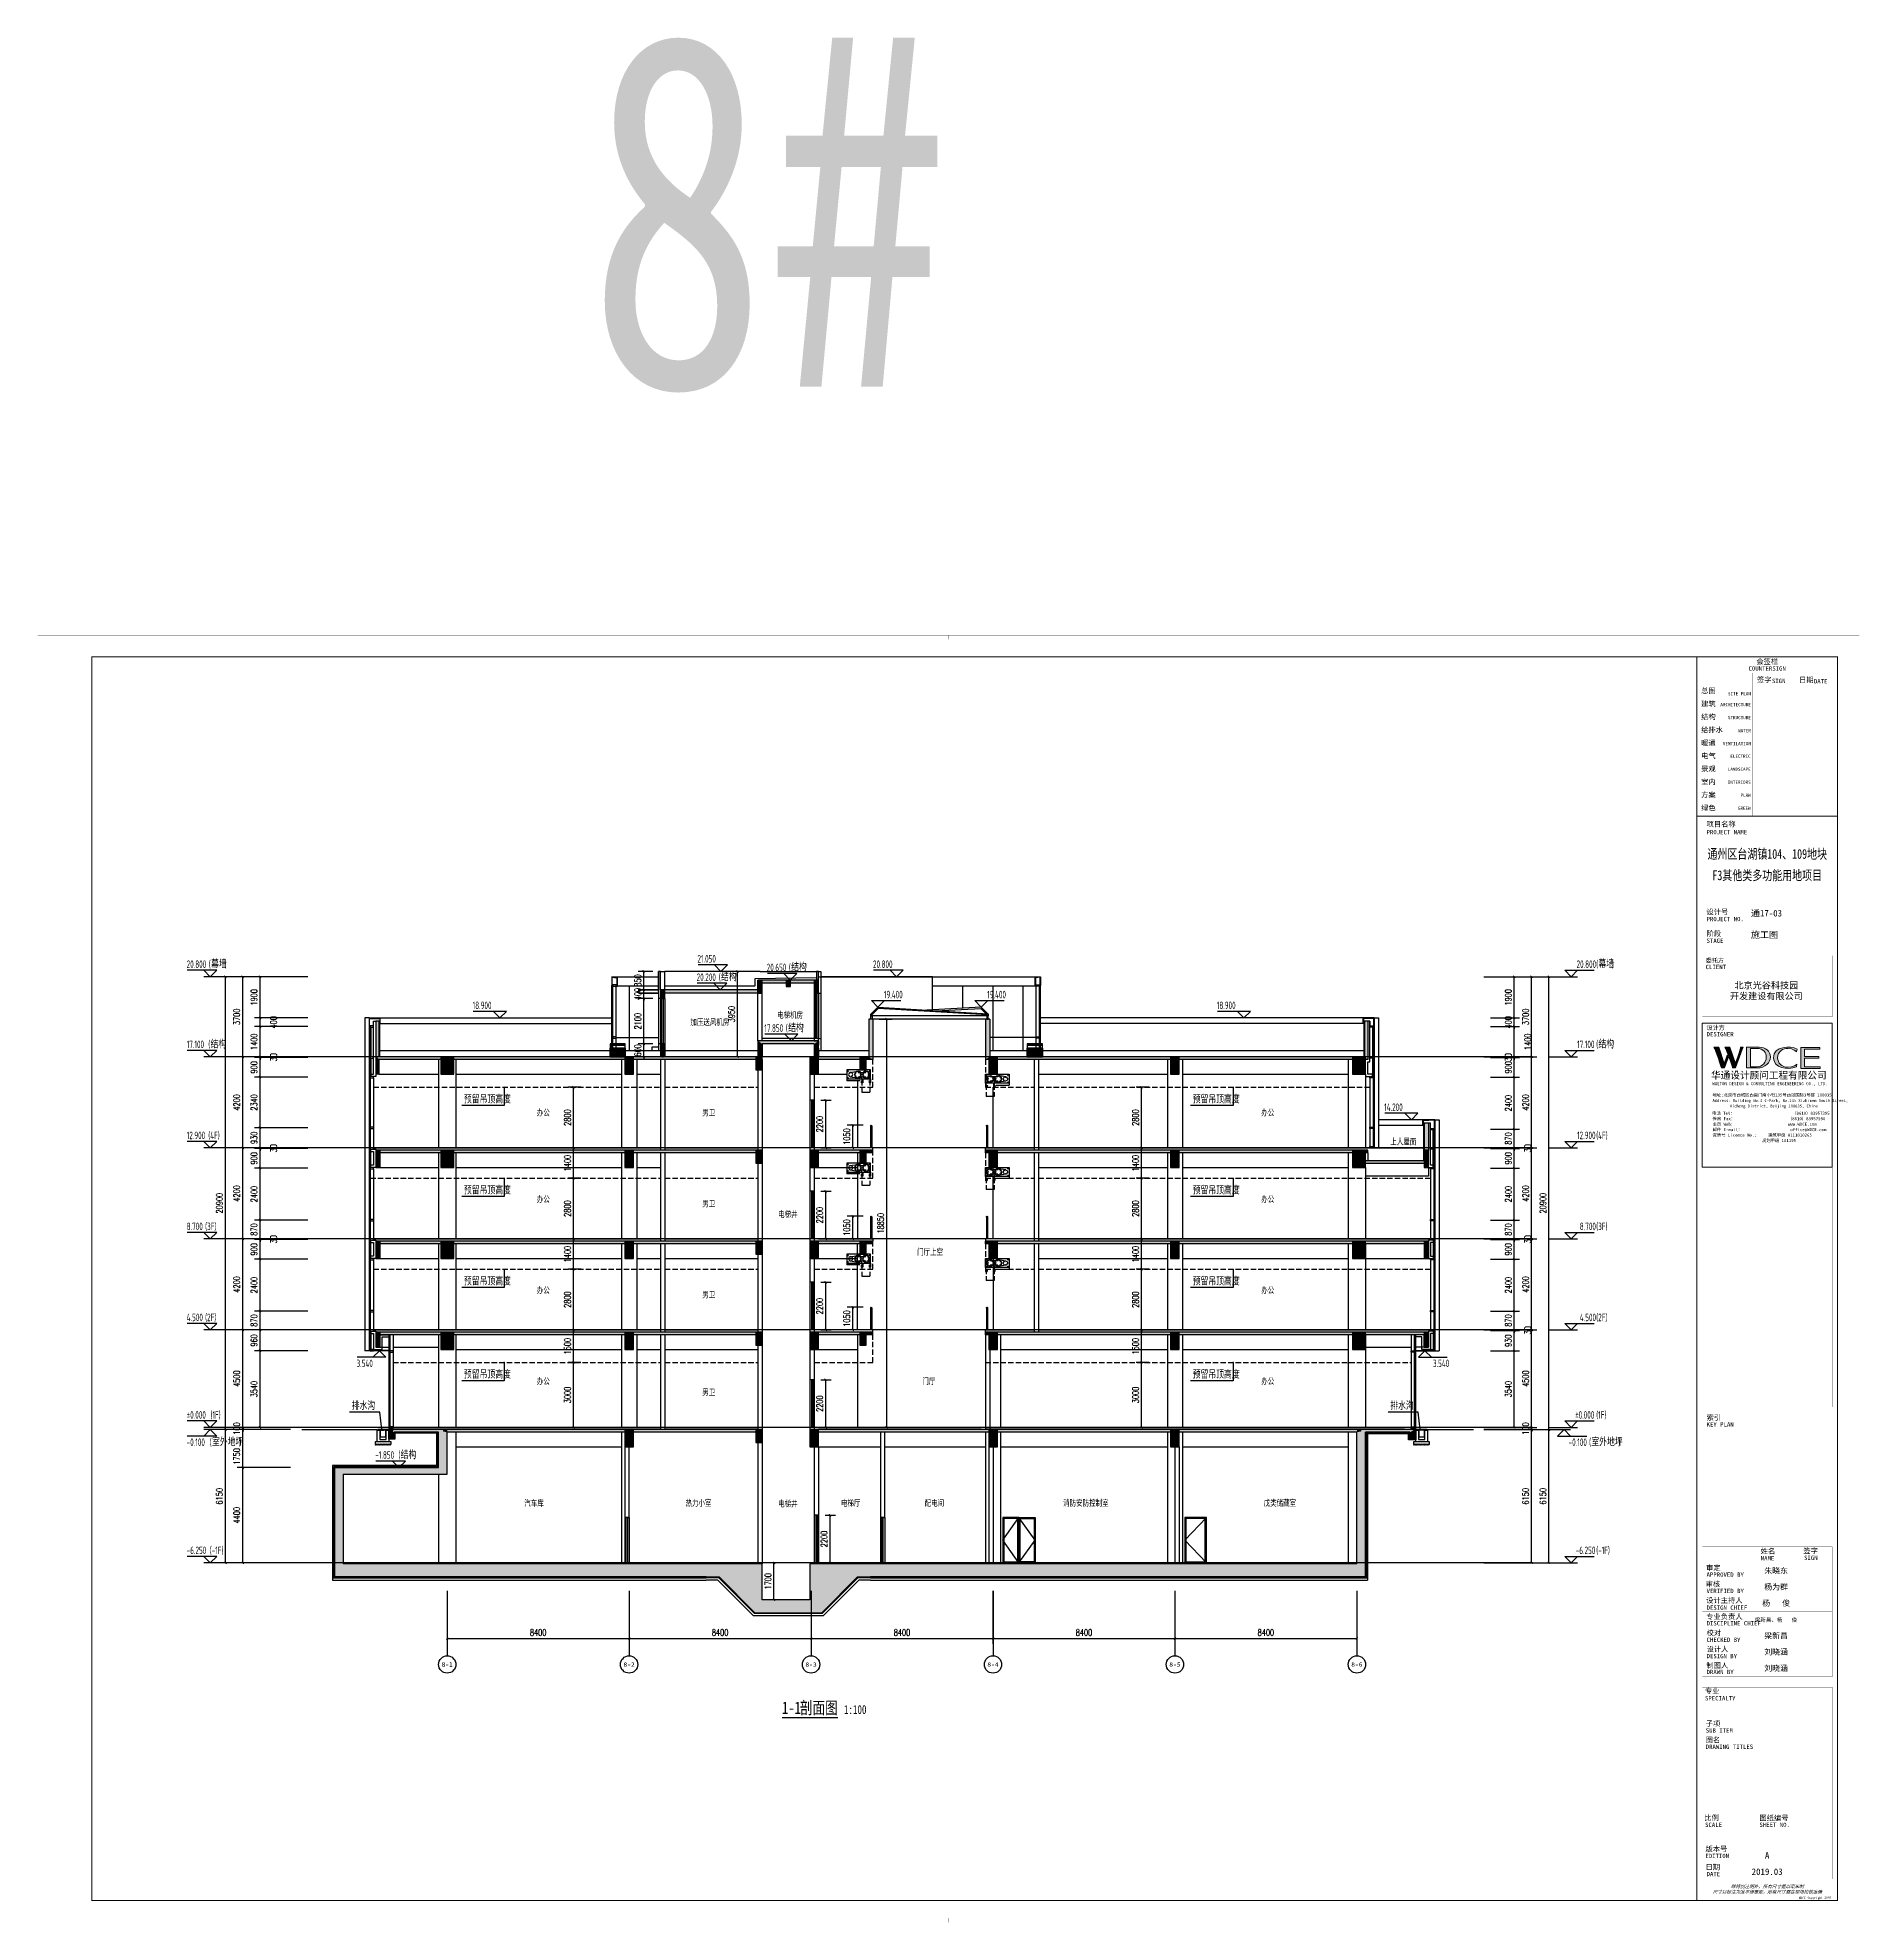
# Model space of a CAD drawing. Extents: x 1106790 to 1313746, y -134124 to 12249.
# Drawn here: x 1229641 to 1313746, y -74724 to 12249 of the extents above; entities that cross this region are included whole.
import ezdxf
from ezdxf.enums import TextEntityAlignment as Align

# ---------------------------------------------------------------- set-up
doc = ezdxf.new("R2010")
doc.units = 0
doc.header["$LTSCALE"] = 1000
doc.header["$MEASUREMENT"] = 0
doc.linetypes.add('DASH', pattern=[0.35, 0.25, -0.1])
for name, color, linetype in [('00-图签签名_10', 10, 'Continuous'), ('01-标注_尺寸', 124, 'Continuous'), ('01-标注_标高', 200, 'Continuous'), ('01-标注_符号', 200, 'Continuous'), ('01-标注_轴线坐标', 132, 'Continuous'), ('02-TEXT_房间', 7, 'Continuous'), ('02-TEXT_标注', 130, 'Continuous'), ('02-TEXT_轴号', 7, 'Continuous'), ('05-填充_天正', 26, 'Continuous'), ('A-C_玻璃幕墙', 140, 'Continuous'), ('A-C_窗', 140, 'Continuous'), ('A-C_门', 150, 'Continuous'), ('A-D_龙骨', 131, 'Continuous'), ('A-E_栏杆', 232, 'Continuous'), ('A-O_屋面', 201, 'Continuous'), ('A-O_散水', 134, 'Continuous'), ('A-O_防水层', 222, 'Continuous'), ('A-STR_门窗', 140, 'Continuous'), ('A-SUR_保温', 222, 'Continuous'), ('A-SUR_吊顶', 40, 'Continuous'), ('A-SUR_看线', 231, 'Continuous'), ('A-SUR_面层', 191, 'Continuous'), ('A-TECH_结构', 21, 'Continuous'), ('A-金属背板', 30, 'Continuous'), ('A_STR-砌块墙', 121, 'Continuous'), ('A_STR-砼墙', 51, 'Continuous'), ('A_STR-砼柱', 51, 'Continuous'), ('D_铝板', 181, 'Continuous'), ('DIM_SYMB', 200, 'Continuous'), ('PUB_HATCH', 8, 'Continuous'), ('SURFACE', 6, 'Continuous'), ('构造物', 145, 'Continuous')]:
    doc.layers.add(name, color=color, linetype=linetype)
doc.layers.add('04-不打印_辅助线', color=165, linetype='Continuous', plot=False)
doc.styles.add('_TCH_AXIS', font='STXIHEI.TTF')
doc.styles.add('_TCH_DIM', font='ROS1', dxfattribs={"width": 0.8, "bigfont": 'JD'})
doc.styles.add('_TCH_DIM_T3', font='SIMPLEX', dxfattribs={"width": 0.705882, "bigfont": 'GBCBIG'})
doc.styles.get("Standard").update_dxf_attribs({"font": 'STXIHEI.TTF', "width": 0.75})
doc.styles.add('华文细黑', font='STXIHEI.TTF', dxfattribs={"height": 10})
doc.styles.add('图签信息$0$hwxh', font='STXIHEI.TTF')
doc.styles.add('图签信息$0$华文细黑', font='STXIHEI.TTF', dxfattribs={"height": 10})
doc.dimstyles.new('_TCH_ARCH&&100', dxfattribs={"dimtxt": 297.5, "dimasz": 100, "dimexe": 250, "dimexo": 300, "dimgap": 126.25, "dimtad": 1, "dimdec": 0, "dimzin": 0, "dimdsep": 46, "dimtxsty": '_TCH_DIM_T3', "dimblk": 'ARCHTICK', "dimcen": 0.09, "dimclrt": 7, "dimazin": 2, "dimtfac": 1, "dimtdec": 0, "dimtix": 1, "dimtmove": 2, "dimatfit": 3, "dimfxl": 0, "dimtolj": 1, "dimtzin": 0, "dimarcsym": 0})
pattern_1 = [(45, (4697.017, 670), (-17.96051, 17.96051), []), (45, (4714.977, 670), (-17.96051, 17.96051), [12.7, -6.35])]

msp = doc.modelspace()

# ---------------------------------------------------------------- texts
at = {"layer": '02-TEXT_房间', "width": 0.75}
for s, p in [('加压送风机房', (1259774.9, -33322.6)), ('电梯机房', (1263781.5, -32994.3)), ('办公', (1252687.2, -37498.9)), ('男卫', (1260327.1, -37498.9)), ('办公', (1286134.1, -37498.9)), ('上人屋面', (1292092.8, -38833)), ('办公', (1252687.2, -41498.9)), ('男卫', (1260327.1, -41698.9)), ('办公', (1286134.1, -41498.9)), ('电梯井', (1263826.3, -42190.7)), ('门厅上空', (1270247.4, -43924.6)), ('办公', (1252687.2, -45698.9)), ('男卫', (1260327.1, -45898.9)), ('办公', (1286134.1, -45698.9)), ('办公', (1252687.2, -49898.9)), ('门厅', (1270486.9, -49898.5)), ('办公', (1286134.1, -49898.9)), ('男卫', (1260327.1, -50398.9)), ('汽车库', (1252109.5, -55519.2)), ('热力小室', (1259550.8, -55511.5)), ('电梯井', (1263826.3, -55546.8)), ('电梯厅', (1266728.4, -55516.1)), ('配电间', (1270590.5, -55516.9)), ('消防安防控制室', (1276984.8, -55512.3)), ('戊类储藏室', (1286242.6, -55511.9))]:
    msp.add_text(s, height=285.43, dxfattribs=at).set_placement(p)
at = {"layer": '02-TEXT_标注', "width": 0.75}
for s, height, p in [('8#', 16310.04, (1255024.7, -3861.2)), ('1-1', 570.85, (1264005.4, -65109.4)), ('剖面图', 570.85, (1264830.7, -65109.4)), ('1:100', 407.75, (1266865.3, -65109.4))]:
    msp.add_text(s, height=height, dxfattribs=at).set_placement(p)
at = {"layer": '02-TEXT_标注', "style": '_TCH_DIM'}
for s, height, width, p in [('20.800', 350, 0.64, (1236520.6, -30683.5)), ('(', 350, 0.64, (1237543.6, -30683.5)), ('幕墙', 347.29, 0.8, (1237648.1, -30683.5)), (')', 350, 0.64, (1238268.9, -30683.5)), ('21.050', 350, 0.64, (1260102.3, -30433.5)), ('20.800', 350, 0.64, (1268207.6, -30683.5)), ('20.800', 350, 0.64, (1300691.9, -30683.5)), ('(', 350, 0.64, (1301598.5, -30683.5)), ('幕墙', 347.29, 0.8, (1301703, -30683.5)), (')', 350, 0.64, (1302323.8, -30683.5)), ('20.200', 350, 0.64, (1260067.1, -31283.5)), ('(', 350, 0.64, (1261090.2, -31283.5)), ('结构', 347.29, 0.8, (1261194.7, -31283.5)), (')', 350, 0.64, (1261815.5, -31283.5)), ('20.650', 350, 0.64, (1263301.6, -30833.5)), ('(', 350, 0.64, (1264324.6, -30833.5)), ('结构', 347.29, 0.8, (1264429.1, -30833.5)), (')', 350, 0.64, (1265049.9, -30833.5)), ('19.400', 350, 0.64, (1268708.4, -32085)), ('19.400', 350, 0.64, (1273476.9, -32085)), ('18.900', 350, 0.64, (1249723.2, -32583.5)), ('18.900', 350, 0.64, (1284079.2, -32583.5)), ('17.850', 350, 0.64, (1263187.4, -33633.5)), ('(', 350, 0.64, (1264184.6, -33633.5)), ('结构', 347.29, 0.8, (1264289.1, -33633.5)), (')', 350, 0.64, (1264909.9, -33633.5)), ('17.100', 350, 0.64, (1236520.6, -34383.5)), ('(', 350, 0.64, (1237517.8, -34383.5)), ('结构', 347.29, 0.8, (1237622.4, -34383.5)), (')', 350, 0.64, (1238243.1, -34383.5)), ('17.100', 350, 0.64, (1300714.3, -34383.5)), ('(', 350, 0.64, (1301598.5, -34383.5)), ('结构', 347.29, 0.8, (1301703, -34383.5)), (')', 350, 0.64, (1302323.8, -34383.5)), ('预留吊顶高度', 347.29, 0.8, (1249322.6, -36927)), ('预留吊顶高度', 347.29, 0.8, (1282969.8, -36927)), ('14.200', 350, 0.64, (1291807.2, -37283.5)), ('12.900', 350, 0.64, (1236520.6, -38583.5)), ('(4F)', 350, 0.64, (1237517.8, -38583.5)), ('12.900', 350, 0.64, (1300714.3, -38583.5)), ('(4F)', 350, 0.64, (1301598.5, -38583.5)), ('预留吊顶高度', 347.29, 0.8, (1249322.6, -41127)), ('预留吊顶高度', 347.29, 0.8, (1282969.8, -41127)), ('8.700', 350, 0.64, (1236520.6, -42783.5)), ('(3F)', 350, 0.64, (1237371.9, -42783.5)), ('8.700', 350, 0.64, (1300841.3, -42783.5)), ('(3F)', 350, 0.64, (1301598.5, -42783.5)), ('预留吊顶高度', 347.29, 0.8, (1249322.6, -45327)), ('预留吊顶高度', 347.29, 0.8, (1282969.8, -45327)), ('4.500', 350, 0.64, (1236520.6, -46983.5)), ('(2F)', 350, 0.64, (1237371.9, -46983.5)), ('4.500', 350, 0.64, (1300841.3, -46983.5)), ('(2F)', 350, 0.64, (1301598.5, -46983.5)), ('3.540', 350, 0.64, (1244362.2, -49103.5)), ('预留吊顶高度', 347.29, 0.8, (1249322.6, -49627)), ('预留吊顶高度', 347.29, 0.8, (1282969.8, -49627)), ('3.540', 350, 0.64, (1294059.2, -49103.5)), ('%%P0.000', 350, 0.64, (1236520.6, -51483.5)), ('(1F)', 350, 0.64, (1237620.9, -51483.5)), ('%%P0.000', 350, 0.64, (1300624.7, -51483.5)), ('(1F)', 350, 0.64, (1301598.5, -51483.5)), ('-0.100', 350, 0.64, (1236520.6, -52743.5)), ('(', 350, 0.64, (1237586.5, -52743.5)), ('室外地坪', 347.29, 0.8, (1237691.1, -52743.5)), (')', 350, 0.64, (1238932.6, -52743.5)), ('-1.850', 350, 0.64, (1245230.1, -53333.5)), ('(', 350, 0.64, (1246296, -53333.5)), ('结构', 347.29, 0.8, (1246400.6, -53333.5)), (')', 350, 0.64, (1247021.3, -53333.5)), ('-0.100', 350, 0.64, (1300325.5, -52743.5)), ('(', 350, 0.64, (1301269.4, -52743.5)), ('室外地坪', 347.29, 0.8, (1301373.9, -52743.5)), (')', 350, 0.64, (1302615.5, -52743.5)), ('-6.250', 350, 0.64, (1236520.6, -57733.5)), ('(-1F)', 350, 0.64, (1237586.5, -57733.5)), ('-6.250', 350, 0.64, (1300654.6, -57733.5)), ('(-1F)', 350, 0.64, (1301598.5, -57733.5))]:
    msp.add_text(s, height=height, dxfattribs=dict(at, width=width)).set_placement(p)
at = {"layer": '02-TEXT_轴号', "style": '_TCH_AXIS'}
for s, height, width, p, p2 in [('8-1', 220.59, 0.875, (1248290.8, -62936.5), (1248805.5, -62936.5)), ('8-2', 196.63, 0.888889, (1256686, -62924.6), (1257210.3, -62924.6)), ('8-3', 196.63, 0.888889, (1265086, -62924.6), (1265610.3, -62924.6)), ('8-4', 196.63, 0.888889, (1273486, -62924.6), (1274010.3, -62924.6)), ('8-5', 196.63, 0.888889, (1281886, -62924.6), (1282410.3, -62924.6)), ('8-6', 196.63, 0.888889, (1290286, -62924.6), (1290810.3, -62924.6))]:
    msp.add_text(s, height=height, dxfattribs=dict(at, width=width)).set_placement(p, p2, align=Align.FIT)

# ---------------------------------------------------------------- blocks, each defined once
blk = doc.blocks.new('kyuhtr')
at = {"const_width": 20}
blk.add_lwpolyline([(50, 0), (0, 0)], dxfattribs=at)
blk.add_lwpolyline([(50, -30), (200, -30), (200, 30), (50, 30)], close=True)
blk = doc.blocks.new('电梯门')
for points in [[(0, 2200), (0, 0)], [(0, 2200), (200, 2200)], [(67, 2200), (67, 0)], [(133, 2200), (133, 0)], [(200, 2200), (200, 0)], [(0, 0), (200, 0)]]:
    blk.add_lwpolyline(points)
blk = doc.blocks.new('图签信息$0$WDCE Copyright200X')
at = {"const_width": 0.016}
blk.add_lwpolyline([(-10.6, 1.26, 1), (-11.4, 1.26, 1)], format="xyb", close=True, dxfattribs=at)
at = {"style": '图签信息$0$华文细黑'}
for s, p in [('WDCE ', (-11.46, 0.5)), ('     Copyright ', (-3.51, 0.5))]:
    blk.add_text(s, height=1, dxfattribs=at).set_placement(p, align=Align.BOTTOM_RIGHT)
blk.add_text('c', height=0.6, dxfattribs=at).set_placement((-11.04, 1.35), align=Align.MIDDLE_CENTER)
blk.add_attdef('200X', text='', height=1, dxfattribs=at).set_placement((-0.45, 0.5), align=Align.BOTTOM_RIGHT)
blk = doc.blocks.new('图签信息$0$logo2')
h = blk.add_hatch(color=7)
h.paths.add_polyline_path([(19.02, -7.36), (15.84, -7.36), (15.84, -3.97), (18.97, -3.97), (18.97, -4.24), (16.46, -4.24), (16.46, -5.45), (18.81, -5.45), (18.81, -5.69), (16.47, -5.69), (16.47, -7.12), (19.02, -7.12)])
edge = h.paths.add_edge_path()
edge.add_spline(control_points=[(15.26, -4.21), (15.26, -4.21), (15.13, -4.65), (15.13, -4.65), (15.13, -4.65), (14.62, -4.1), (13.73, -4.1), (13.04, -4.1), (12.07, -4.54), (12.08, -5.62), (12.08, -6.49), (12.77, -7.16), (13.73, -7.17), (14.66, -7.17), (15.23, -6.68), (15.23, -6.68), (15.23, -6.68), (15.16, -7.11), (15.16, -7.11), (13.63, -7.7), (11.42, -7.29), (11.41, -5.64), (11.4, -3.72), (14.16, -3.66), (15.26, -4.21)], knot_values=[0, 0, 0, 0, 1, 1, 1, 2, 2, 2, 3, 3, 3, 4, 4, 4, 5, 5, 5, 6, 6, 6, 7, 7, 7, 8, 8, 8, 8], degree=3, periodic=0)
edge = h.paths.add_edge_path(flags=16)
edge.add_spline(control_points=[(10.23, -5.57), (10.23, -5.16), (10.12, -4.83), (9.9, -4.58), (9.63, -4.27), (9.23, -4.12), (8.69, -4.12), (8.69, -4.12), (7.64, -4.12), (7.64, -4.12), (7.64, -4.12), (7.64, -7.1), (7.64, -7.1), (7.64, -7.1), (8.66, -7.1), (8.66, -7.1), (9.13, -7.1), (9.52, -6.93), (9.82, -6.6), (10.09, -6.31), (10.23, -5.96), (10.23, -5.57)], knot_values=[0, 0, 0, 0, 1, 1, 1, 2, 2, 2, 3, 3, 3, 4, 4, 4, 5, 5, 5, 6, 6, 6, 7, 7, 7, 7], degree=3, periodic=0)
edge = h.paths.add_edge_path()
edge.add_spline(control_points=[(10.92, -5.51), (10.92, -5.96), (10.72, -6.37), (10.34, -6.72), (9.92, -7.1), (9.41, -7.29), (8.82, -7.29), (8.82, -7.29), (7.03, -7.29), (7.03, -7.29), (7.03, -7.29), (7.03, -3.92), (7.03, -3.92), (7.03, -3.92), (9.1, -3.92), (9.1, -3.92), (9.59, -3.92), (10.01, -4.06), (10.36, -4.34), (10.73, -4.64), (10.92, -5.03), (10.92, -5.51)], knot_values=[0, 0, 0, 0, 1, 1, 1, 2, 2, 2, 3, 3, 3, 4, 4, 4, 5, 5, 5, 6, 6, 6, 7, 7, 7, 7], degree=3, periodic=0)
at = {"lineweight": 0}
blk.add_lwpolyline([(19.02, -7.36), (15.84, -7.36), (15.84, -3.97), (18.97, -3.97), (18.97, -4.24), (16.46, -4.24), (16.46, -5.45), (18.81, -5.45), (18.81, -5.69), (16.47, -5.69), (16.47, -7.12), (19.02, -7.12), (19.02, -7.36)], dxfattribs=at)
for points, knots in [([(10.92, -5.51), (10.92, -5.96), (10.72, -6.37), (10.34, -6.72), (9.92, -7.1), (9.41, -7.29), (8.82, -7.29), (8.82, -7.29), (7.03, -7.29), (7.03, -7.29), (7.03, -7.29), (7.03, -3.92), (7.03, -3.92), (7.03, -3.92), (9.1, -3.92), (9.1, -3.92), (9.59, -3.92), (10.01, -4.06), (10.36, -4.34), (10.73, -4.64), (10.92, -5.03), (10.92, -5.51)], [0, 0, 0, 0, 1, 1, 1, 2, 2, 2, 3, 3, 3, 4, 4, 4, 5, 5, 5, 6, 6, 6, 7, 7, 7, 7]), ([(10.23, -5.57), (10.23, -5.16), (10.12, -4.83), (9.9, -4.58), (9.63, -4.27), (9.23, -4.12), (8.69, -4.12), (8.69, -4.12), (7.64, -4.12), (7.64, -4.12), (7.64, -4.12), (7.64, -7.1), (7.64, -7.1), (7.64, -7.1), (8.66, -7.1), (8.66, -7.1), (9.13, -7.1), (9.52, -6.93), (9.82, -6.6), (10.09, -6.31), (10.23, -5.96), (10.23, -5.57)], [0, 0, 0, 0, 1, 1, 1, 2, 2, 2, 3, 3, 3, 4, 4, 4, 5, 5, 5, 6, 6, 6, 7, 7, 7, 7]), ([(15.26, -4.21), (15.26, -4.21), (15.13, -4.65), (15.13, -4.65), (15.13, -4.65), (14.62, -4.1), (13.73, -4.1), (13.04, -4.1), (12.07, -4.54), (12.08, -5.62), (12.08, -6.49), (12.77, -7.16), (13.73, -7.17), (14.66, -7.17), (15.23, -6.68), (15.23, -6.68), (15.23, -6.68), (15.16, -7.11), (15.16, -7.11), (13.63, -7.7), (11.42, -7.29), (11.41, -5.64), (11.4, -3.72), (14.16, -3.66), (15.26, -4.21)], [0, 0, 0, 0, 1, 1, 1, 2, 2, 2, 3, 3, 3, 4, 4, 4, 5, 5, 5, 6, 6, 6, 7, 7, 7, 8, 8, 8, 8])]:
    blk.add_open_spline(points, degree=3, knots=knots, dxfattribs=at)
blk = doc.blocks.new('图签信息$0$logo1')
h = blk.add_hatch(color=8)
edge = h.paths.add_edge_path()
edge.add_spline(control_points=[(3.86, -5.21), (3.63, -5.88), (3.39, -6.56), (3.39, -6.56), (3.39, -6.56), (2.5, -3.91), (2.5, -3.91), (2.5, -3.91), (1.8, -3.91), (1.69, -3.91), (2.02, -4.39), (2.95, -7.27), (2.95, -7.27), (2.95, -7.27), (3.44, -7.27), (3.44, -7.27), (3.44, -7.27), (4.03, -5.66), (4.03, -5.66), (4.03, -5.66), (3.86, -5.21), (3.86, -5.21)], knot_values=[0, 0, 0, 0, 1, 1, 1, 2, 2, 2, 3, 3, 3, 4, 4, 4, 5, 5, 5, 6, 6, 6, 7, 7, 7, 7], degree=3, periodic=0)
h = blk.add_hatch(color=7)
edge = h.paths.add_edge_path()
edge.add_spline(control_points=[(6.04, -3.91), (6.09, -4.1), (5.2, -6.56), (5.2, -6.56), (5.2, -6.56), (4.3, -3.91), (4.3, -3.91), (4.3, -3.91), (3.6, -3.91), (3.49, -3.91), (3.82, -4.39), (4.75, -7.27), (4.75, -7.27), (4.75, -7.27), (5.24, -7.27), (5.24, -7.27), (5.24, -7.27), (6.33, -4.3), (6.33, -4.3), (6.33, -4.3), (6.48, -3.91), (6.48, -3.91), (6.48, -3.91), (6.21, -3.91), (6.04, -3.91)], knot_values=[0, 0, 0, 0, 1, 1, 1, 2, 2, 2, 3, 3, 3, 4, 4, 4, 5, 5, 5, 6, 6, 6, 7, 7, 7, 8, 8, 8, 8], degree=3, periodic=0)
at = {"color": 8, "lineweight": 0}
blk.add_open_spline([(3.86, -5.21), (3.63, -5.88), (3.39, -6.56), (3.39, -6.56), (3.39, -6.56), (2.5, -3.91), (2.5, -3.91), (2.5, -3.91), (1.8, -3.91), (1.69, -3.91), (2.02, -4.39), (2.95, -7.27), (2.95, -7.27), (2.95, -7.27), (3.44, -7.27), (3.44, -7.27), (3.44, -7.27), (4.03, -5.66), (4.03, -5.66), (4.03, -5.66), (3.86, -5.21), (3.86, -5.21)], degree=3, knots=[0, 0, 0, 0, 1, 1, 1, 2, 2, 2, 3, 3, 3, 4, 4, 4, 5, 5, 5, 6, 6, 6, 7, 7, 7, 7], dxfattribs=at)
at = {"lineweight": 0}
blk.add_open_spline([(6.04, -3.91), (6.09, -4.1), (5.2, -6.56), (5.2, -6.56), (5.2, -6.56), (4.3, -3.91), (4.3, -3.91), (4.3, -3.91), (3.6, -3.91), (3.49, -3.91), (3.82, -4.39), (4.75, -7.27), (4.75, -7.27), (4.75, -7.27), (5.24, -7.27), (5.24, -7.27), (5.24, -7.27), (6.33, -4.3), (6.33, -4.3), (6.33, -4.3), (6.48, -3.91), (6.48, -3.91), (6.48, -3.91), (6.21, -3.91), (6.04, -3.91)], degree=3, knots=[0, 0, 0, 0, 1, 1, 1, 2, 2, 2, 3, 3, 3, 4, 4, 4, 5, 5, 5, 6, 6, 6, 7, 7, 7, 8, 8, 8, 8], dxfattribs=at)
blk.add_blockref('图签信息$0$logo2', (0, 0))
blk = doc.blocks.new('图签信息$0$时间-logo')
at = {"layer": 'Defpoints', "lineweight": 0}
blk.add_lwpolyline([(0, -23.46), (-21.17, -23.46), (-21.17, 0), (0, 0), (0, -23.46)], dxfattribs=at)
blk.add_blockref('图签信息$0$logo1', (-20.97, 0))
at = {"style": '图签信息$0$hwxh'}
for s, height, p in [('华通设计顾问工程有限公司 ', 1.15, (-19.73, -9.05)), ('WALTON DESIGN & CONSULTING ENGINEERING CO., LTD.', 0.5, (-19.5, -10.1)), ('地址:北京市西城区西直门南小街135号西派国际3号楼 100035', 0.5, (-19.48, -11.94)), ('电话 Tel：                        （8610）83957395 ', 0.5, (-19.56, -14.91)), ('Address: Building No.3 C-Park, No.135 Xizhimen South Street, ', 0.47, (-19.48, -12.83)), ('传真 Fax：                      （8610）83957590 ', 0.5, (-19.48, -15.8)), ('Xicheng District, Beijing 100035, China ', 0.47, (-16.69, -13.72)), ('主页 Web：                      www.WDCE.com ', 0.5, (-19.48, -16.69)), ('资质号 Licence No.：    建筑甲级 A111010265 ', 0.5, (-19.48, -18.47)), ('邮件 E-mail：                    office@WDCE.com ', 0.5, (-19.48, -17.58)), ('   规划甲级 101195', 0.5, (-12.6, -19.36))]:
    blk.add_text(s, height=height, dxfattribs=at).set_placement(p)
blk = doc.blocks.new('图签信息')
at = {"const_width": 0.5}
for points in [[(-65, 574), (-65, 500.5), (0, 500.5), (0, 574)], [(-65, 0), (0, 0), (0, 500.5), (-65, 500.5)]]:
    blk.add_lwpolyline(points, close=True, dxfattribs=at)
at = {"const_width": 0.05}
for points in [[(-65, 566.5), (0, 566.5)], [(-39.14, 566.5), (-39.14, 500.5)], [(-19.1, 566.5), (-19.1, 500.5)], [(-65, 560.5), (0, 560.5)], [(-65, 554.5), (0, 554.5)], [(-65, 548.5), (0, 548.5)], [(-65, 542.5), (0, 542.5)], [(-65, 536.5), (0, 536.5)], [(-65, 530.5), (0, 530.5)], [(-65, 524.5), (0, 524.5)], [(-65, 518.5), (0, 518.5)], [(-65, 512.5), (0, 512.5)], [(-65, 512.5), (0, 512.5)], [(-65, 506.5), (0, 506.5)], [(-65, 500.5), (0, 500.5)], [(-62.5, 450.87), (-2.5, 450.87)], [(-62.5, 440.87), (-2.5, 440.87)], [(-2.5, 407.85), (-2.5, 436.12), (-62.5, 436.12), (-62.5, 407.85)], [(-62.5, 407.85), (-2.5, 407.85)], [(-62.5, 404.92), (-62.5, 227.83)], [(-62.5, 404.92), (-2.5, 404.92)], [(-62.5, 227.83), (-2.5, 227.83), (-2.5, 404.92)], [(-57.5, 338.36), (-7.5, 338.36)], [(-57.5, 288.83), (-7.5, 288.83)], [(-57.5, 234.85), (-7.5, 234.85)], [(-62.5, 227.83), (-2.5, 227.83)], [(-62.5, 217.74), (-2.5, 217.74)], [(-62.5, 103.26), (-2.5, 103.26), (-2.5, 163.26), (-62.5, 163.26), (-62.5, 103.26)], [(-37.5, 163.26), (-37.5, 103.26)], [(-20, 163.26), (-20, 103.26)], [(-62.5, 155.76), (-2.5, 155.76)], [(-62.5, 148.26), (-2.5, 148.26)], [(-62.5, 140.76), (-2.5, 140.76)], [(-62.5, 133.26), (-2.5, 133.26)], [(-62.5, 125.76), (-2.5, 125.76)], [(-62.5, 118.26), (-2.5, 118.26)], [(-62.5, 110.76), (-2.5, 110.76)], [(-62.5, 98.5), (-2.5, 98.5), (-2.5, 10), (-62.5, 10), (-62.5, 98.5)], [(-62.5, 83.5), (-2.5, 83.5)], [(-62.5, 76), (-2.5, 76)], [(-62.5, 40), (-2.5, 40)], [(-37.5, 40), (-37.5, 26)], [(-62.5, 26), (-2.5, 26)], [(-62.5, 18), (-2.5, 18)]]:
    blk.add_lwpolyline(points, dxfattribs=at)
at = {"ltscale": 0.001, "xscale": 2.834689937531525, "yscale": 2.834689937531525, "zscale": 2.834689937531525}
blk.add_blockref('图签信息$0$时间-logo', (-2.5, 404.92), dxfattribs=at)
blk.add_blockref('图签信息$0$WDCE Copyright200X', (-2.5, 0)).add_auto_attribs({'200X': '2007'})
at = {"style": '图签信息$0$华文细黑'}
for s, height, p in [('COUNTERSIGN', 2, (-32.5, 569.6)), ('会签栏', 2.4, (-32.5, 573))]:
    blk.add_text(s, height=height, dxfattribs=at).set_placement(p, align=Align.TOP_CENTER)
for s, height, p in [('总图', 2.4, (-63, 559.5)), ('签字', 2.4, (-37.22, 564.63)), ('SIGN', 2, (-30.32, 563.88)), ('日期', 2.4, (-17.79, 564.58)), ('DATE', 2, (-10.96, 563.7)), ('建筑', 2.4, (-63, 553.5)), ('结构', 2.4, (-63, 547.5)), ('给排水', 2.4, (-63, 541.5)), ('暖通', 2.4, (-63, 535.5)), ('景观', 2.4, (-63, 523.5)), ('电气', 2.4, (-63, 529.5)), ('室内', 2.4, (-63, 517.5)), ('绿色', 2.4, (-63, 505.5)), ('方案', 2.4, (-63, 511.5)), ('项目名称', 2.4, (-60.5, 498)), ('PROJECT NAME', 2, (-60.5, 494.08)), ('设计号', 2.4, (-60.54, 457.48)), ('PROJECT NO.', 2, (-60.5, 453.97)), ('STAGE', 2, (-60.5, 443.97)), ('阶段', 2.4, (-60.5, 447.47)), ('委托方', 2, (-60.9, 434.86)), ('CLIENT', 2, (-60.9, 431.86)), ('设计方', 2, (-60.5, 403.83)), ('DESIGNER', 2, (-60.5, 400.83)), ('KEY PLAN', 2, (-60.5, 220.74)), ('索引', 2.4, (-60.5, 224.14)), ('姓名', 2.4, (-35.5, 162.47)), ('NAME', 2, (-35.5, 158.96)), ('签字', 2.4, (-15.81, 162.57)), ('SIGN', 2, (-15.5, 159.2)), ('审定', 2.4, (-60.73, 154.81)), ('APPROVED BY', 2, (-60.5, 151.44)), ('审核', 2.4, (-60.95, 147.29)), ('设计主持人', 2.4, (-60.68, 139.76)), ('VERIFIED BY', 2, (-60.5, 143.91)), ('专业负责人', 2.4, (-60.67, 132.26)), ('DESIGN CHIEF', 2, (-60.5, 136.19)), ('校对', 2.4, (-60.5, 124.76)), ('DISCIPLINE CHIEF', 2, (-60.5, 128.98)), ('CHECKED BY', 2, (-60.5, 121.37)), ('设计人', 2.4, (-60.5, 117.26)), ('DESIGN BY', 2, (-60.5, 113.83)), ('制图人', 2.4, (-60.61, 109.76)), ('DRAWN BY', 2, (-60.5, 106.5)), ('专业', 2.4, (-61.23, 97.93)), ('SPECIALTY', 2, (-61.23, 94.38)), ('SUB ITEM', 2, (-60.88, 79.5)), ('子项', 2.4, (-60.88, 82.92)), ('DRAWING TITLES', 2, (-60.91, 72)), ('图名', 2.4, (-60.91, 75.41)), ('比例', 2.4, (-61.56, 39.42)), ('SCALE', 2, (-61.19, 36)), ('SHEET NO.', 2, (-36.1, 36)), ('图纸编号', 2.4, (-36.1, 39.32)), ('版本号', 2.4, (-61, 25.03)), ('EDITION', 2, (-61.06, 21.61)), ('日期', 2.4, (-61, 16.68)), ('DATE', 2, (-60.5, 13.26))]:
    blk.add_text(s, height=height, dxfattribs=at).set_placement(p, align=Align.TOP_LEFT)
for s, p in [('SITE PLAN', (-40.06, 557.7)), ('ARCHITECTURE', (-40.06, 552.7)), ('STRUCTURE', (-40.06, 546.7)), ('WATER', (-40.06, 540.7)), ('VENTILATION', (-40.06, 534.7)), ('LANDSCAPE', (-40.14, 522.89)), ('ELECTRIC', (-40.14, 528.89)), ('INTERIORS', (-40.14, 516.89)), ('GREEN', (-40.14, 504.89)), ('PLAN', (-40.14, 510.89))]:
    blk.add_text(s, height=1.5, dxfattribs=at).set_placement(p, align=Align.TOP_RIGHT)
at = {"color": 4, "style": '图签信息$0$华文细黑', "width": 0.75}
for s, p in [('通州区台湖镇104、109地块', (-32.5, 480.78)), ('F3其他类多功能用地项目', (-32.5, 470.91))]:
    blk.add_text(s, height=4.5, dxfattribs=at).set_placement(p, align=Align.CENTER)
at = {"color": 4, "style": '图签信息$0$华文细黑'}
for s, p in [('A', (-32.53, 19.4)), ('2019.03', (-32.53, 11.84))]:
    blk.add_text(s, height=3, dxfattribs=at).set_placement(p, align=Align.CENTER)
at = {"style": '图签信息$0$华文细黑', "oblique": 20}
for s, p in [('尺寸以标注为准不得量取，所有尺寸需在现场校核准确', (-32.5, 4)), ('除特别注明外，所有尺寸是以毫米制', (-32.5, 6.5))]:
    blk.add_text(s, height=1.5, dxfattribs=at).set_placement(p, align=Align.MIDDLE_CENTER)
at = {"color": 4, "ltscale": 0.001, "char_height": 3, "width": 58.4895, "style": '图签信息$0$华文细黑'}
for s, insert, attachment_point in [('通17-03', (-40.06, 455.51), 4), ('施工图', (-40.06, 445.51), 4), ('北京光谷科技园\\P开发建设有限公司', (-32.9, 419.71), 5)]:
    blk.add_mtext(s, dxfattribs=dict(at, insert=insert, attachment_point=attachment_point))
blk = doc.blocks.new('图签-A1')
at = {"color": 2}
blk.add_blockref('图签信息', (0, 0), dxfattribs=at)
blk = doc.blocks.new('图框-A1')
for points, const_width in [([(0, 0), (841, 0), (841, 594), (0, 594)], 0.05), ([(766, 584), (25, 584), (25, 10), (766, 10)], 0.5)]:
    blk.add_lwpolyline(points, close=True, dxfattribs=dict(const_width=const_width))
at = {"const_width": 0.05}
for points in [[(420.5, 594), (420.5, 592)], [(0, 297), (2, 297)], [(841, 297), (839, 297)], [(420.5, 0), (420.5, 2)]]:
    blk.add_lwpolyline(points, dxfattribs=at)
blk = doc.blocks.new('双轨双帘防火卷帘门')
for p, q in [((-100, 0), (800, 0)), ((-100, -339), (-100, 0)), ((800, 0), (800, -409)), ((800, -339), (-100, -339)), ((-100, -339), (-100, -489)), ((-100, -489), (-85, -489)), ((-85, -489), (-85, -474)), ((-1, -152), (-67, -355)), ((-55, -474), (-55, -489)), ((-55, -489), (-40, -489)), ((-40, -409), (-40, -489)), ((375, -95), (75, -95)), ((375, -255), (75, -255)), ((200, -339), (200, -489)), ((200, -489), (215, -489)), ((215, -489), (215, -474)), ((299, -152), (233, -355)), ((245, -474), (245, -489)), ((245, -489), (260, -489)), ((260, -409), (260, -489)), ((310, -409), (800, -409)), ((669, -96), (398, -47)), ((669, -254), (398, -303))]:
    blk.add_line(p, q)
at = {"const_width": 5}
for points in [[(-60, -339, 0.285714), (-60, -409), (10, -409), (10, -339)], [(240, -339, 0.285714), (240, -409), (310, -409), (310, -339)]]:
    blk.add_lwpolyline(points, format="xyb", close=True, dxfattribs=at)
for points in [[(75, -95, -1), (75, -255, -1), (75, -95, -1)], [(375, -95, -1), (375, -255, -1), (375, -95, -1)], [(655, -135, -1), (655, -215, -1), (655, -135, 687123916425.603516)]]:
    blk.add_lwpolyline(points, format="xyb", dxfattribs=at)
for centre, radius in [((-50, -50), 10), ((75, -175), 130), ((-45, -300), 10), ((75, -175), 120), ((375, -175), 130), ((375, -175), 120), ((655, -175), 80), ((750, -50), 10), ((750, -300), 10)]:
    blk.add_circle(centre, radius)
blk.add_arc((296, -374), 66.3, 162.95881, 180)
blk = doc.blocks.new('A$C37606C6C')
at = {"layer": 'A-STR_门窗', "linetype": 'DASH'}
for p, q in [((-153, -471), (-153, -1018)), ((213, -471), (213, -1018))]:
    blk.add_line(p, q, dxfattribs=at)
at = {"layer": 'A-STR_门窗'}
blk.add_line((-153, -1018), (213, -1018), dxfattribs=at)
at = {"layer": 'A-SUR_看线', "xscale": -1.222222222224259, "yscale": 1.222222222224259, "zscale": 1.222222222224259}
blk.add_blockref('双轨双帘防火卷帘门', (128, 0), dxfattribs=at)
blk = doc.blocks.new('fdsfgdfgh')
at = {"layer": '00-图签签名_10', "attachment_point": 5, "style": '华文细黑'}
for s, insert, char_height, width in [('朱晓东', (-2588, 4884), 260, 101600.4), ('杨   俊', (-2588, 3384), 260, 101600.4), ('杨为群', (-2588, 4134), 260, 101600.4), ('梁新昌、杨   俊', (-2595, 2620), 182, 71120.28), ('梁新昌', (-2588, 1884), 260, 101600.4), ('刘晓涵', (-2588, 1134), 260, 101600.4), ('刘晓涵', (-2588, 384), 260, 101600.4)]:
    blk.add_mtext(s, dxfattribs=dict(at, insert=insert, char_height=char_height, width=width))
blk = doc.blocks.new('_FZH')
blk.add_lwpolyline([(-0.5, -0.5), (0.5, -0.5), (0.5, 0.5), (-0.5, 0.5)], close=True)
at = {"layer": 'PUB_HATCH'}
blk.add_solid([(-0.5, -0.5), (0.5, -0.5), (-0.5, 0.5), (0.5, 0.5)], dxfattribs=at)
blk = doc.blocks.new('fdsgdfhgh')
at = {"layer": 'A-O_屋面'}
blk.add_lwpolyline([(0, 550), (700, 550), (700, 600), (0, 600)], close=True, dxfattribs=at)
at = {"layer": 'A_STR-砼墙'}
for points in [[(0, 400), (700, 400), (700, 550), (0, 550)], [(0, 400), (700, 400), (700, 0), (0, 0)]]:
    blk.add_lwpolyline(points, close=True, dxfattribs=at)
at = {"layer": 'A_STR-砼柱', "xscale": 699.9999999913853, "yscale": 400.0000000033542, "zscale": 400.0000000033542, "rotation": 359.9999999995789}
blk.add_blockref('_FZH', (350, 200), dxfattribs=at)
blk = doc.blocks.new('dartt')
at = {"transparency": 33554641}
h = blk.add_hatch(dxfattribs=at)
h.set_pattern_fill('ANSI32', color=26)
h.set_pattern_definition([(45, (1294.211, 122.3605), (-3.367596, 3.367596), []), (45, (1296.4563, 122.3605), (-3.367596, 3.367596), [])])
edge = h.paths.add_edge_path()
edge.add_arc((0, 21), 4, 0, 90)
edge.add_line((0, 25), (0, 0))
edge.add_line((0, 0), (25, 0))
edge.add_arc((21, 0), 4, 0, 90)
edge.add_line((21, 4), (4, 4))
edge.add_line((4, 4), (4, 21))
blk.add_lwpolyline([(0, 25), (0, 0), (25, 0)])
blk.add_lwpolyline([(0, 25), (0, 25, -0.414214), (4, 21), (4, 4), (21, 4, -0.414214), (25, 0), (25, 0)], format="xyb")
blk = doc.blocks.new('$LinePat$素土夯实')
at = {"color": 0}
for p, q in [((0, -210), (210, 0)), ((120, -300), (420, 0)), ((420, 0), (608, -188)), ((495, -300), (795, 0)), ((615, 0), (705, -90)), ((210, -210), (300, -300)), ((315, -105), (502, -293)), ((705, -300), (795, -210))]:
    blk.add_line(p, q, dxfattribs=at)
blk = doc.blocks.new('drsrtg')
at = {"layer": '05-填充_天正'}
h = blk.add_hatch(dxfattribs=at)
h.set_pattern_fill('ANSI33', color=256, scale=8)
h.set_pattern_definition([(45, (4711.517, 670), (-17.96051, 17.96051), []), (45, (4729.477, 670), (-17.96051, 17.96051), [12.7, -6.35])])
h.paths.add_polyline_path([(-608, 580), (-608, 550), (-513, 550), (-513, 580)])
h = blk.add_hatch(dxfattribs=at)
h.set_pattern_fill('ANSI33', color=256, scale=8)
h.set_pattern_definition(pattern_1)
h.paths.add_polyline_path([(-448, 550), (-448, 580), (-498, 580), (-498, 550)])
h = blk.add_hatch(dxfattribs=at)
h.set_pattern_fill('ANSI33', color=256, scale=8)
h.set_pattern_definition(pattern_1)
h.paths.add_polyline_path([(-383, 550), (-383, 580), (-433, 580), (-433, 550)])
h = blk.add_hatch(dxfattribs=at)
h.set_pattern_fill('ANSI33', color=256, scale=8)
h.set_pattern_definition(pattern_1)
h.paths.add_polyline_path([(-318, 550), (-318, 580), (-368, 580), (-368, 550)])
h = blk.add_hatch(dxfattribs=at)
h.set_pattern_fill('ANSI33', color=256, scale=8)
h.set_pattern_definition(pattern_1)
h.paths.add_polyline_path([(-253, 550), (-253, 580), (-303, 580), (-303, 550)])
h = blk.add_hatch(dxfattribs=at)
h.set_pattern_fill('ANSI33', color=256, scale=8)
h.set_pattern_definition([(45, (4721.517, 670), (-17.96051, 17.96051), []), (45, (4739.477, 670), (-17.96051, 17.96051), [12.7, -6.35])])
h.paths.add_polyline_path([(-108, 550), (-108, 580), (-238, 580), (-238, 550)])
at = {"layer": '01-标注_符号'}
for p, q in [((-527, 1382), (-1923, 1382)), ((-433, 580), (-527, 1382))]:
    blk.add_line(p, q, dxfattribs=at)
at = {"layer": '01-标注_符号', "const_width": 40}
blk.add_lwpolyline([(-431, 560, 1), (-435, 600, 1)], format="xyb", close=True, dxfattribs=at)
at = {"layer": '05-填充_天正'}
blk.add_lwpolyline([(-500, 550), (-500, 240), (-240, 240), (-240, 550)], dxfattribs=at)
at = {"layer": 'A-SUR_面层'}
for p, q in [((-108, 580), (-608, 580)), ((-608, 550), (-608, 580)), ((-108, 550), (-608, 550)), ((-513, 550), (-513, 580)), ((-498, 550), (-498, 580)), ((-448, 550), (-448, 580)), ((-433, 550), (-433, 580)), ((-383, 550), (-383, 580)), ((-368, 550), (-368, 580)), ((-318, 550), (-318, 580)), ((-303, 550), (-303, 580)), ((-253, 550), (-253, 580)), ((-238, 550), (-238, 580)), ((-108, 550), (-108, 580))]:
    blk.add_line(p, q, dxfattribs=at)
at = {"layer": 'A_STR-砌块墙'}
for points in [[(-100, 0), (-740, 0), (-740, -100), (0, -100), (0, 0), (-520, 0)], [(-640, 540), (-520, 540), (-520, 120), (-220, 120), (-220, 540), (-100, 540), (-100, 0), (-640, 0), (-640, 540)]]:
    blk.add_lwpolyline(points, dxfattribs=at)
at = {"layer": 'A-SUR_看线', "xscale": -0.1861635220123852, "yscale": 0.1666666666666667, "zscale": 0.1666666666666667}
for p in [(-592, -100), (-444, -100), (-296, -100), (-148, -100), (0, -100)]:
    blk.add_blockref('$LinePat$素土夯实', p, dxfattribs=at)
at = {"layer": '构造物', "linetype": 'DASH', "ltscale": 0.2}
blk.add_blockref('dartt', (-620, 540), dxfattribs=at)
at = {"layer": '构造物', "linetype": 'DASH', "ltscale": 0.2, "xscale": -1}
blk.add_blockref('dartt', (-100, 540), dxfattribs=at)
at = {"layer": '02-TEXT_标注', "style": '_TCH_DIM', "width": 0.8}
blk.add_text('排水沟', height=347.3, dxfattribs=at).set_placement((-1818, 1487))
blk = doc.blocks.new('_ArchTick')
at = {"color": 0, "linetype": 'ByBlock', "const_width": 0.4}
blk.add_lwpolyline([(-0.5, -0.5), (0.5, 0.5)], dxfattribs=at)
blk = doc.blocks.new('*D229')
at = {"layer": '01-标注_轴线坐标', "color": 0, "lineweight": -2, "transparency": 16777216}
for p, q in [((1241307, -51988), (1238057, -51988)), ((1238307, -58138), (1238307, -51988)), ((1241307, -58138), (1238057, -58138))]:
    blk.add_line(p, q, dxfattribs=at)
at = {"layer": 'Defpoints', "color": 0, "transparency": 16777216}
for p in [(1238307, -51988), (1241607, -51988), (1241607, -58138)]:
    blk.add_point(p, dxfattribs=at)
at = {"layer": '01-标注_轴线坐标', "color": 0, "lineweight": -2, "transparency": 16777216, "xscale": 100, "yscale": 100, "zscale": 100}
for p, rotation in [((1238307, -51988), 90), ((1238307, -58138), 270)]:
    blk.add_blockref('_ArchTick', p, dxfattribs=dict(at, rotation=rotation))
at = {"layer": '01-标注_轴线坐标', "color": 7, "transparency": 16777216, "insert": (1238032, -55063), "char_height": 297.5, "attachment_point": 5, "rotation": 90, "style": '_TCH_DIM_T3'}
blk.add_mtext('\\A1;6150', dxfattribs=at)
blk = doc.blocks.new('*D230')
at = {"layer": '01-标注_轴线坐标', "color": 0, "lineweight": -2, "transparency": 16777216}
for p, q in [((1241307, -31088), (1238057, -31088)), ((1238307, -51988), (1238307, -31088)), ((1241307, -51988), (1238057, -51988))]:
    blk.add_line(p, q, dxfattribs=at)
at = {"layer": 'Defpoints', "color": 0, "transparency": 16777216}
for p in [(1238307, -31088), (1241607, -31088), (1241607, -51988)]:
    blk.add_point(p, dxfattribs=at)
at = {"layer": '01-标注_轴线坐标', "color": 0, "lineweight": -2, "transparency": 16777216, "xscale": 100, "yscale": 100, "zscale": 100}
for p, rotation in [((1238307, -31088), 90), ((1238307, -51988), 270)]:
    blk.add_blockref('_ArchTick', p, dxfattribs=dict(at, rotation=rotation))
at = {"layer": '01-标注_轴线坐标', "color": 7, "transparency": 16777216, "insert": (1238032, -41538), "char_height": 297.5, "attachment_point": 5, "rotation": 90, "style": '_TCH_DIM_T3'}
blk.add_mtext('\\A1;20900', dxfattribs=at)
blk = doc.blocks.new('*D231')
at = {"layer": '01-标注_轴线坐标', "color": 0, "lineweight": -2, "transparency": 16777216}
for p, q in [((1241307, -53738), (1238857, -53738)), ((1239107, -58138), (1239107, -53738)), ((1241307, -58138), (1238857, -58138))]:
    blk.add_line(p, q, dxfattribs=at)
at = {"layer": 'Defpoints', "color": 0, "transparency": 16777216}
for p in [(1239107, -53738), (1241607, -53738), (1241607, -58138)]:
    blk.add_point(p, dxfattribs=at)
at = {"layer": '01-标注_轴线坐标', "color": 0, "lineweight": -2, "transparency": 16777216, "xscale": 100, "yscale": 100, "zscale": 100}
for p, rotation in [((1239107, -53738), 90), ((1239107, -58138), 270)]:
    blk.add_blockref('_ArchTick', p, dxfattribs=dict(at, rotation=rotation))
at = {"layer": '01-标注_轴线坐标', "color": 7, "transparency": 16777216, "insert": (1238832, -55938), "char_height": 297.5, "attachment_point": 5, "rotation": 90, "style": '_TCH_DIM_T3'}
blk.add_mtext('\\A1;4400', dxfattribs=at)
blk = doc.blocks.new('*D232')
at = {"layer": '01-标注_轴线坐标', "color": 0, "lineweight": -2, "transparency": 16777216}
for p, q in [((1241307, -51988), (1238857, -51988)), ((1239107, -53738), (1239107, -51988)), ((1241307, -53738), (1238857, -53738))]:
    blk.add_line(p, q, dxfattribs=at)
at = {"layer": 'Defpoints', "color": 0, "transparency": 16777216}
for p in [(1239107, -51988), (1241607, -51988), (1241607, -53738)]:
    blk.add_point(p, dxfattribs=at)
at = {"layer": '01-标注_轴线坐标', "color": 0, "lineweight": -2, "transparency": 16777216, "xscale": 100, "yscale": 100, "zscale": 100}
for p, rotation in [((1239107, -51988), 90), ((1239107, -53738), 270)]:
    blk.add_blockref('_ArchTick', p, dxfattribs=dict(at, rotation=rotation))
at = {"layer": '01-标注_轴线坐标', "color": 7, "transparency": 16777216, "insert": (1238832, -53223), "char_height": 297.5, "attachment_point": 5, "rotation": 90, "style": '_TCH_DIM_T3'}
blk.add_mtext('\\A1;1750', dxfattribs=at)
blk = doc.blocks.new('*D233')
at = {"layer": '01-标注_轴线坐标', "color": 0, "lineweight": -2, "transparency": 16777216}
for p, q in [((1241307, -51888), (1238857, -51888)), ((1241307, -51988), (1238857, -51988)), ((1239107, -51888), (1239107, -51788)), ((1239107, -51988), (1239107, -51888)), ((1239107, -51988), (1239107, -52088))]:
    blk.add_line(p, q, dxfattribs=at)
at = {"layer": 'Defpoints', "color": 0, "transparency": 16777216}
for p in [(1239107, -51888), (1241607, -51888), (1241607, -51988)]:
    blk.add_point(p, dxfattribs=at)
at = {"layer": '01-标注_轴线坐标', "color": 0, "lineweight": -2, "transparency": 16777216, "xscale": 100, "yscale": 100, "zscale": 100}
for p, rotation in [((1239107, -51888), 270), ((1239107, -51988), 90)]:
    blk.add_blockref('_ArchTick', p, dxfattribs=dict(at, rotation=rotation))
at = {"layer": '01-标注_轴线坐标', "color": 7, "transparency": 16777216, "insert": (1238832, -51938), "char_height": 297.5, "attachment_point": 5, "rotation": 90, "style": '_TCH_DIM_T3'}
blk.add_mtext('\\A1;100', dxfattribs=at)
blk = doc.blocks.new('*D234')
at = {"layer": '01-标注_轴线坐标', "color": 0, "lineweight": -2, "transparency": 16777216}
for p, q in [((1241307, -47388), (1238857, -47388)), ((1239107, -51888), (1239107, -47388)), ((1241307, -51888), (1238857, -51888))]:
    blk.add_line(p, q, dxfattribs=at)
at = {"layer": 'Defpoints', "color": 0, "transparency": 16777216}
for p in [(1239107, -47388), (1241607, -47388), (1241607, -51888)]:
    blk.add_point(p, dxfattribs=at)
at = {"layer": '01-标注_轴线坐标', "color": 0, "lineweight": -2, "transparency": 16777216, "xscale": 100, "yscale": 100, "zscale": 100}
for p, rotation in [((1239107, -47388), 90), ((1239107, -51888), 270)]:
    blk.add_blockref('_ArchTick', p, dxfattribs=dict(at, rotation=rotation))
at = {"layer": '01-标注_轴线坐标', "color": 7, "transparency": 16777216, "insert": (1238832, -49638), "char_height": 297.5, "attachment_point": 5, "rotation": 90, "style": '_TCH_DIM_T3'}
blk.add_mtext('\\A1;4500', dxfattribs=at)
blk = doc.blocks.new('*D235')
at = {"layer": '01-标注_轴线坐标', "color": 0, "lineweight": -2, "transparency": 16777216}
for p, q in [((1241307, -43188), (1238857, -43188)), ((1239107, -47388), (1239107, -43188)), ((1241307, -47388), (1238857, -47388))]:
    blk.add_line(p, q, dxfattribs=at)
at = {"layer": 'Defpoints', "color": 0, "transparency": 16777216}
for p in [(1239107, -43188), (1241607, -43188), (1241607, -47388)]:
    blk.add_point(p, dxfattribs=at)
at = {"layer": '01-标注_轴线坐标', "color": 0, "lineweight": -2, "transparency": 16777216, "xscale": 100, "yscale": 100, "zscale": 100}
for p, rotation in [((1239107, -43188), 90), ((1239107, -47388), 270)]:
    blk.add_blockref('_ArchTick', p, dxfattribs=dict(at, rotation=rotation))
at = {"layer": '01-标注_轴线坐标', "color": 7, "transparency": 16777216, "insert": (1238832, -45288), "char_height": 297.5, "attachment_point": 5, "rotation": 90, "style": '_TCH_DIM_T3'}
blk.add_mtext('\\A1;4200', dxfattribs=at)
blk = doc.blocks.new('*D236')
at = {"layer": '01-标注_轴线坐标', "color": 0, "lineweight": -2, "transparency": 16777216}
for p, q in [((1241307, -38988), (1238857, -38988)), ((1239107, -43188), (1239107, -38988)), ((1241307, -43188), (1238857, -43188))]:
    blk.add_line(p, q, dxfattribs=at)
at = {"layer": 'Defpoints', "color": 0, "transparency": 16777216}
for p in [(1239107, -38988), (1241607, -38988), (1241607, -43188)]:
    blk.add_point(p, dxfattribs=at)
at = {"layer": '01-标注_轴线坐标', "color": 0, "lineweight": -2, "transparency": 16777216, "xscale": 100, "yscale": 100, "zscale": 100}
for p, rotation in [((1239107, -38988), 90), ((1239107, -43188), 270)]:
    blk.add_blockref('_ArchTick', p, dxfattribs=dict(at, rotation=rotation))
at = {"layer": '01-标注_轴线坐标', "color": 7, "transparency": 16777216, "insert": (1238832, -41088), "char_height": 297.5, "attachment_point": 5, "rotation": 90, "style": '_TCH_DIM_T3'}
blk.add_mtext('\\A1;4200', dxfattribs=at)
blk = doc.blocks.new('*D237')
at = {"layer": '01-标注_轴线坐标', "color": 0, "lineweight": -2, "transparency": 16777216}
for p, q in [((1241307, -34788), (1238857, -34788)), ((1239107, -38988), (1239107, -34788)), ((1241307, -38988), (1238857, -38988))]:
    blk.add_line(p, q, dxfattribs=at)
at = {"layer": 'Defpoints', "color": 0, "transparency": 16777216}
for p in [(1239107, -34788), (1241607, -34788), (1241607, -38988)]:
    blk.add_point(p, dxfattribs=at)
at = {"layer": '01-标注_轴线坐标', "color": 0, "lineweight": -2, "transparency": 16777216, "xscale": 100, "yscale": 100, "zscale": 100}
for p, rotation in [((1239107, -34788), 90), ((1239107, -38988), 270)]:
    blk.add_blockref('_ArchTick', p, dxfattribs=dict(at, rotation=rotation))
at = {"layer": '01-标注_轴线坐标', "color": 7, "transparency": 16777216, "insert": (1238832, -36888), "char_height": 297.5, "attachment_point": 5, "rotation": 90, "style": '_TCH_DIM_T3'}
blk.add_mtext('\\A1;4200', dxfattribs=at)
blk = doc.blocks.new('*D238')
at = {"layer": '01-标注_轴线坐标', "color": 0, "lineweight": -2, "transparency": 16777216}
for p, q in [((1241307, -31088), (1238857, -31088)), ((1239107, -34788), (1239107, -31088)), ((1241307, -34788), (1238857, -34788))]:
    blk.add_line(p, q, dxfattribs=at)
at = {"layer": 'Defpoints', "color": 0, "transparency": 16777216}
for p in [(1239107, -31088), (1241607, -31088), (1241607, -34788)]:
    blk.add_point(p, dxfattribs=at)
at = {"layer": '01-标注_轴线坐标', "color": 0, "lineweight": -2, "transparency": 16777216, "xscale": 100, "yscale": 100, "zscale": 100}
for p, rotation in [((1239107, -31088), 90), ((1239107, -34788), 270)]:
    blk.add_blockref('_ArchTick', p, dxfattribs=dict(at, rotation=rotation))
at = {"layer": '01-标注_轴线坐标', "color": 7, "transparency": 16777216, "insert": (1238832, -32938), "char_height": 297.5, "attachment_point": 5, "rotation": 90, "style": '_TCH_DIM_T3'}
blk.add_mtext('\\A1;3700', dxfattribs=at)
blk = doc.blocks.new('*D239')
at = {"layer": '01-标注_轴线坐标', "color": 0, "lineweight": -2, "transparency": 16777216}
for p, q in [((1296413, -51988), (1299663, -51988)), ((1299413, -58138), (1299413, -51988)), ((1296413, -58138), (1299663, -58138))]:
    blk.add_line(p, q, dxfattribs=at)
at = {"layer": 'Defpoints', "color": 0, "transparency": 16777216}
for p in [(1296113, -51988), (1299413, -51988), (1296113, -58138)]:
    blk.add_point(p, dxfattribs=at)
at = {"layer": '01-标注_轴线坐标', "color": 0, "lineweight": -2, "transparency": 16777216, "xscale": 100, "yscale": 100, "zscale": 100}
for p, rotation in [((1299413, -51988), 90), ((1299413, -58138), 270)]:
    blk.add_blockref('_ArchTick', p, dxfattribs=dict(at, rotation=rotation))
at = {"layer": '01-标注_轴线坐标', "color": 7, "transparency": 16777216, "insert": (1299138, -55063), "char_height": 297.5, "attachment_point": 5, "rotation": 90, "style": '_TCH_DIM_T3'}
blk.add_mtext('\\A1;6150', dxfattribs=at)
blk = doc.blocks.new('*D240')
at = {"layer": '01-标注_轴线坐标', "color": 0, "lineweight": -2, "transparency": 16777216}
for p, q in [((1296413, -31088), (1299663, -31088)), ((1299413, -51988), (1299413, -31088)), ((1296413, -51988), (1299663, -51988))]:
    blk.add_line(p, q, dxfattribs=at)
at = {"layer": 'Defpoints', "color": 0, "transparency": 16777216}
for p in [(1296113, -31088), (1299413, -31088), (1296113, -51988)]:
    blk.add_point(p, dxfattribs=at)
at = {"layer": '01-标注_轴线坐标', "color": 0, "lineweight": -2, "transparency": 16777216, "xscale": 100, "yscale": 100, "zscale": 100}
for p, rotation in [((1299413, -31088), 90), ((1299413, -51988), 270)]:
    blk.add_blockref('_ArchTick', p, dxfattribs=dict(at, rotation=rotation))
at = {"layer": '01-标注_轴线坐标', "color": 7, "transparency": 16777216, "insert": (1299138, -41538), "char_height": 297.5, "attachment_point": 5, "rotation": 90, "style": '_TCH_DIM_T3'}
blk.add_mtext('\\A1;20900', dxfattribs=at)
blk = doc.blocks.new('*D241')
at = {"layer": '01-标注_轴线坐标', "color": 0, "lineweight": -2, "transparency": 16777216}
for p, q in [((1296413, -51988), (1298863, -51988)), ((1298613, -58138), (1298613, -51988)), ((1296413, -58138), (1298863, -58138))]:
    blk.add_line(p, q, dxfattribs=at)
at = {"layer": 'Defpoints', "color": 0, "transparency": 16777216}
for p in [(1296113, -51988), (1298613, -51988), (1296113, -58138)]:
    blk.add_point(p, dxfattribs=at)
at = {"layer": '01-标注_轴线坐标', "color": 0, "lineweight": -2, "transparency": 16777216, "xscale": 100, "yscale": 100, "zscale": 100}
for p, rotation in [((1298613, -51988), 90), ((1298613, -58138), 270)]:
    blk.add_blockref('_ArchTick', p, dxfattribs=dict(at, rotation=rotation))
at = {"layer": '01-标注_轴线坐标', "color": 7, "transparency": 16777216, "insert": (1298338, -55063), "char_height": 297.5, "attachment_point": 5, "rotation": 90, "style": '_TCH_DIM_T3'}
blk.add_mtext('\\A1;6150', dxfattribs=at)
blk = doc.blocks.new('*D242')
at = {"layer": '01-标注_轴线坐标', "color": 0, "lineweight": -2, "transparency": 16777216}
for p, q in [((1296413, -51888), (1298863, -51888)), ((1296413, -51988), (1298863, -51988)), ((1298613, -51888), (1298613, -51788)), ((1298613, -51988), (1298613, -51888)), ((1298613, -51988), (1298613, -52088))]:
    blk.add_line(p, q, dxfattribs=at)
at = {"layer": 'Defpoints', "color": 0, "transparency": 16777216}
for p in [(1296113, -51888), (1296113, -51988), (1298613, -51888)]:
    blk.add_point(p, dxfattribs=at)
at = {"layer": '01-标注_轴线坐标', "color": 0, "lineweight": -2, "transparency": 16777216, "xscale": 100, "yscale": 100, "zscale": 100}
for p, rotation in [((1298613, -51888), 270), ((1298613, -51988), 90)]:
    blk.add_blockref('_ArchTick', p, dxfattribs=dict(at, rotation=rotation))
at = {"layer": '01-标注_轴线坐标', "color": 7, "transparency": 16777216, "insert": (1298338, -51938), "char_height": 297.5, "attachment_point": 5, "rotation": 90, "style": '_TCH_DIM_T3'}
blk.add_mtext('\\A1;100', dxfattribs=at)
blk = doc.blocks.new('*D243')
at = {"layer": '01-标注_轴线坐标', "color": 0, "lineweight": -2, "transparency": 16777216}
for p, q in [((1296413, -47388), (1298863, -47388)), ((1298613, -51888), (1298613, -47388)), ((1296413, -51888), (1298863, -51888))]:
    blk.add_line(p, q, dxfattribs=at)
at = {"layer": 'Defpoints', "color": 0, "transparency": 16777216}
for p in [(1296113, -47388), (1298613, -47388), (1296113, -51888)]:
    blk.add_point(p, dxfattribs=at)
at = {"layer": '01-标注_轴线坐标', "color": 0, "lineweight": -2, "transparency": 16777216, "xscale": 100, "yscale": 100, "zscale": 100}
for p, rotation in [((1298613, -47388), 90), ((1298613, -51888), 270)]:
    blk.add_blockref('_ArchTick', p, dxfattribs=dict(at, rotation=rotation))
at = {"layer": '01-标注_轴线坐标', "color": 7, "transparency": 16777216, "insert": (1298338, -49638), "char_height": 297.5, "attachment_point": 5, "rotation": 90, "style": '_TCH_DIM_T3'}
blk.add_mtext('\\A1;4500', dxfattribs=at)
blk = doc.blocks.new('*D244')
at = {"layer": '01-标注_轴线坐标', "color": 0, "lineweight": -2, "transparency": 16777216}
for p, q in [((1296413, -43188), (1298863, -43188)), ((1298613, -47388), (1298613, -43188)), ((1296413, -47388), (1298863, -47388))]:
    blk.add_line(p, q, dxfattribs=at)
at = {"layer": 'Defpoints', "color": 0, "transparency": 16777216}
for p in [(1296113, -43188), (1298613, -43188), (1296113, -47388)]:
    blk.add_point(p, dxfattribs=at)
at = {"layer": '01-标注_轴线坐标', "color": 0, "lineweight": -2, "transparency": 16777216, "xscale": 100, "yscale": 100, "zscale": 100}
for p, rotation in [((1298613, -43188), 90), ((1298613, -47388), 270)]:
    blk.add_blockref('_ArchTick', p, dxfattribs=dict(at, rotation=rotation))
at = {"layer": '01-标注_轴线坐标', "color": 7, "transparency": 16777216, "insert": (1298338, -45288), "char_height": 297.5, "attachment_point": 5, "rotation": 90, "style": '_TCH_DIM_T3'}
blk.add_mtext('\\A1;4200', dxfattribs=at)
blk = doc.blocks.new('*D245')
at = {"layer": '01-标注_轴线坐标', "color": 0, "lineweight": -2, "transparency": 16777216}
for p, q in [((1296413, -38988), (1298863, -38988)), ((1298613, -43188), (1298613, -38988)), ((1296413, -43188), (1298863, -43188))]:
    blk.add_line(p, q, dxfattribs=at)
at = {"layer": 'Defpoints', "color": 0, "transparency": 16777216}
for p in [(1296113, -38988), (1298613, -38988), (1296113, -43188)]:
    blk.add_point(p, dxfattribs=at)
at = {"layer": '01-标注_轴线坐标', "color": 0, "lineweight": -2, "transparency": 16777216, "xscale": 100, "yscale": 100, "zscale": 100}
for p, rotation in [((1298613, -38988), 90), ((1298613, -43188), 270)]:
    blk.add_blockref('_ArchTick', p, dxfattribs=dict(at, rotation=rotation))
at = {"layer": '01-标注_轴线坐标', "color": 7, "transparency": 16777216, "insert": (1298338, -41088), "char_height": 297.5, "attachment_point": 5, "rotation": 90, "style": '_TCH_DIM_T3'}
blk.add_mtext('\\A1;4200', dxfattribs=at)
blk = doc.blocks.new('*D246')
at = {"layer": '01-标注_轴线坐标', "color": 0, "lineweight": -2, "transparency": 16777216}
for p, q in [((1296413, -34788), (1298863, -34788)), ((1298613, -38988), (1298613, -34788)), ((1296413, -38988), (1298863, -38988))]:
    blk.add_line(p, q, dxfattribs=at)
at = {"layer": 'Defpoints', "color": 0, "transparency": 16777216}
for p in [(1296113, -34788), (1298613, -34788), (1296113, -38988)]:
    blk.add_point(p, dxfattribs=at)
at = {"layer": '01-标注_轴线坐标', "color": 0, "lineweight": -2, "transparency": 16777216, "xscale": 100, "yscale": 100, "zscale": 100}
for p, rotation in [((1298613, -34788), 90), ((1298613, -38988), 270)]:
    blk.add_blockref('_ArchTick', p, dxfattribs=dict(at, rotation=rotation))
at = {"layer": '01-标注_轴线坐标', "color": 7, "transparency": 16777216, "insert": (1298338, -36888), "char_height": 297.5, "attachment_point": 5, "rotation": 90, "style": '_TCH_DIM_T3'}
blk.add_mtext('\\A1;4200', dxfattribs=at)
blk = doc.blocks.new('*D247')
at = {"layer": '01-标注_轴线坐标', "color": 0, "lineweight": -2, "transparency": 16777216}
for p, q in [((1296413, -31088), (1298863, -31088)), ((1298613, -34788), (1298613, -31088)), ((1296413, -34788), (1298863, -34788))]:
    blk.add_line(p, q, dxfattribs=at)
at = {"layer": 'Defpoints', "color": 0, "transparency": 16777216}
for p in [(1296113, -31088), (1298613, -31088), (1296113, -34788)]:
    blk.add_point(p, dxfattribs=at)
at = {"layer": '01-标注_轴线坐标', "color": 0, "lineweight": -2, "transparency": 16777216, "xscale": 100, "yscale": 100, "zscale": 100}
for p, rotation in [((1298613, -31088), 90), ((1298613, -34788), 270)]:
    blk.add_blockref('_ArchTick', p, dxfattribs=dict(at, rotation=rotation))
at = {"layer": '01-标注_轴线坐标', "color": 7, "transparency": 16777216, "insert": (1298338, -32938), "char_height": 297.5, "attachment_point": 5, "rotation": 90, "style": '_TCH_DIM_T3'}
blk.add_mtext('\\A1;3700', dxfattribs=at)
blk = doc.blocks.new('*D248')
at = {"layer": '01-标注_尺寸', "color": 0, "lineweight": -2, "transparency": 16777216}
for p, q in [((1296713, -31088), (1298063, -31088)), ((1297813, -32988), (1297813, -31088)), ((1296713, -32988), (1298063, -32988))]:
    blk.add_line(p, q, dxfattribs=at)
at = {"layer": 'Defpoints', "color": 0, "transparency": 16777216}
for p in [(1296413, -31088), (1297813, -31088), (1296413, -32988)]:
    blk.add_point(p, dxfattribs=at)
at = {"layer": '01-标注_尺寸', "color": 0, "lineweight": -2, "transparency": 16777216, "xscale": 100, "yscale": 100, "zscale": 100}
for p, rotation in [((1297813, -31088), 90), ((1297813, -32988), 270)]:
    blk.add_blockref('_ArchTick', p, dxfattribs=dict(at, rotation=rotation))
at = {"layer": '01-标注_尺寸', "color": 7, "transparency": 16777216, "insert": (1297538, -32038), "char_height": 297.5, "attachment_point": 5, "rotation": 90, "style": '_TCH_DIM_T3'}
blk.add_mtext('\\A1;1900', dxfattribs=at)
blk = doc.blocks.new('*D249')
at = {"layer": '01-标注_尺寸', "color": 0, "lineweight": -2, "transparency": 16777216}
for p, q in [((1296713, -32988), (1298063, -32988)), ((1297813, -32988), (1297813, -32888)), ((1297813, -33388), (1297813, -32988)), ((1296713, -33388), (1298063, -33388)), ((1297813, -33388), (1297813, -33488))]:
    blk.add_line(p, q, dxfattribs=at)
at = {"layer": 'Defpoints', "color": 0, "transparency": 16777216}
for p in [(1296413, -32988), (1297813, -32988), (1296413, -33388)]:
    blk.add_point(p, dxfattribs=at)
at = {"layer": '01-标注_尺寸', "color": 0, "lineweight": -2, "transparency": 16777216, "xscale": 100, "yscale": 100, "zscale": 100}
for p, rotation in [((1297813, -32988), 270), ((1297813, -33388), 90)]:
    blk.add_blockref('_ArchTick', p, dxfattribs=dict(at, rotation=rotation))
at = {"layer": '01-标注_尺寸', "color": 7, "transparency": 16777216, "insert": (1297538, -33188), "char_height": 297.5, "attachment_point": 5, "rotation": 90, "style": '_TCH_DIM_T3'}
blk.add_mtext('\\A1;400', dxfattribs=at)
blk = doc.blocks.new('*D250')
at = {"layer": '01-标注_尺寸', "color": 0, "lineweight": -2, "transparency": 16777216}
for p, q in [((1296713, -33388), (1298063, -33388)), ((1297813, -34788), (1297813, -33388)), ((1296713, -34788), (1298063, -34788))]:
    blk.add_line(p, q, dxfattribs=at)
at = {"layer": 'Defpoints', "color": 0, "transparency": 16777216}
for p in [(1296413, -33388), (1297813, -33388), (1296413, -34788)]:
    blk.add_point(p, dxfattribs=at)
at = {"layer": '01-标注_尺寸', "color": 0, "lineweight": -2, "transparency": 16777216, "xscale": 100, "yscale": 100, "zscale": 100}
for p, rotation in [((1297813, -33388), 90), ((1297813, -34788), 270)]:
    blk.add_blockref('_ArchTick', p, dxfattribs=dict(at, rotation=rotation))
at = {"layer": '01-标注_尺寸', "color": 7, "transparency": 16777216, "insert": (1298438, -34088), "char_height": 297.5, "attachment_point": 5, "rotation": 90, "style": '_TCH_DIM_T3'}
blk.add_mtext('\\A1;1400', dxfattribs=at)
blk = doc.blocks.new('*D251')
at = {"layer": '01-标注_尺寸', "color": 0, "lineweight": -2, "transparency": 16777216}
for p, q in [((1296713, -34788), (1298063, -34788)), ((1297813, -34788), (1297813, -34688)), ((1297813, -34818), (1297813, -34788)), ((1296713, -34818), (1298063, -34818)), ((1297813, -34818), (1297813, -34918))]:
    blk.add_line(p, q, dxfattribs=at)
at = {"layer": 'Defpoints', "color": 0, "transparency": 16777216}
for p in [(1296413, -34788), (1297813, -34788), (1296413, -34818)]:
    blk.add_point(p, dxfattribs=at)
at = {"layer": '01-标注_尺寸', "color": 0, "lineweight": -2, "transparency": 16777216, "xscale": 100, "yscale": 100, "zscale": 100}
for p, rotation in [((1297813, -34788), 270), ((1297813, -34818), 90)]:
    blk.add_blockref('_ArchTick', p, dxfattribs=dict(at, rotation=rotation))
at = {"layer": '01-标注_尺寸', "color": 7, "transparency": 16777216, "insert": (1297538, -34803), "char_height": 297.5, "attachment_point": 5, "rotation": 90, "style": '_TCH_DIM_T3'}
blk.add_mtext('\\A1;30', dxfattribs=at)
blk = doc.blocks.new('*D252')
at = {"layer": '01-标注_尺寸', "color": 0, "lineweight": -2, "transparency": 16777216}
for p, q in [((1296713, -34818), (1298063, -34818)), ((1297813, -35718), (1297813, -34818)), ((1296713, -35718), (1298063, -35718))]:
    blk.add_line(p, q, dxfattribs=at)
at = {"layer": 'Defpoints', "color": 0, "transparency": 16777216}
for p in [(1296413, -34818), (1297813, -34818), (1296413, -35718)]:
    blk.add_point(p, dxfattribs=at)
at = {"layer": '01-标注_尺寸', "color": 0, "lineweight": -2, "transparency": 16777216, "xscale": 100, "yscale": 100, "zscale": 100}
for p, rotation in [((1297813, -34818), 90), ((1297813, -35718), 270)]:
    blk.add_blockref('_ArchTick', p, dxfattribs=dict(at, rotation=rotation))
at = {"layer": '01-标注_尺寸', "color": 7, "transparency": 16777216, "insert": (1297538, -35268), "char_height": 297.5, "attachment_point": 5, "rotation": 90, "style": '_TCH_DIM_T3'}
blk.add_mtext('\\A1;900', dxfattribs=at)
blk = doc.blocks.new('*D253')
at = {"layer": '01-标注_尺寸', "color": 0, "lineweight": -2, "transparency": 16777216}
for p, q in [((1296713, -35718), (1298063, -35718)), ((1297813, -38118), (1297813, -35718)), ((1296713, -38118), (1298063, -38118))]:
    blk.add_line(p, q, dxfattribs=at)
at = {"layer": 'Defpoints', "color": 0, "transparency": 16777216}
for p in [(1296413, -35718), (1297813, -35718), (1296413, -38118)]:
    blk.add_point(p, dxfattribs=at)
at = {"layer": '01-标注_尺寸', "color": 0, "lineweight": -2, "transparency": 16777216, "xscale": 100, "yscale": 100, "zscale": 100}
for p, rotation in [((1297813, -35718), 90), ((1297813, -38118), 270)]:
    blk.add_blockref('_ArchTick', p, dxfattribs=dict(at, rotation=rotation))
at = {"layer": '01-标注_尺寸', "color": 7, "transparency": 16777216, "insert": (1297538, -36918), "char_height": 297.5, "attachment_point": 5, "rotation": 90, "style": '_TCH_DIM_T3'}
blk.add_mtext('\\A1;2400', dxfattribs=at)
blk = doc.blocks.new('*D254')
at = {"layer": '01-标注_尺寸', "color": 0, "lineweight": -2, "transparency": 16777216}
for p, q in [((1296713, -38118), (1298063, -38118)), ((1297813, -38988), (1297813, -38118)), ((1296713, -38988), (1298063, -38988))]:
    blk.add_line(p, q, dxfattribs=at)
at = {"layer": 'Defpoints', "color": 0, "transparency": 16777216}
for p in [(1296413, -38118), (1297813, -38118), (1296413, -38988)]:
    blk.add_point(p, dxfattribs=at)
at = {"layer": '01-标注_尺寸', "color": 0, "lineweight": -2, "transparency": 16777216, "xscale": 100, "yscale": 100, "zscale": 100}
for p, rotation in [((1297813, -38118), 90), ((1297813, -38988), 270)]:
    blk.add_blockref('_ArchTick', p, dxfattribs=dict(at, rotation=rotation))
at = {"layer": '01-标注_尺寸', "color": 7, "transparency": 16777216, "insert": (1297538, -38553), "char_height": 297.5, "attachment_point": 5, "rotation": 90, "style": '_TCH_DIM_T3'}
blk.add_mtext('\\A1;870', dxfattribs=at)
blk = doc.blocks.new('*D255')
at = {"layer": '01-标注_尺寸', "color": 0, "lineweight": -2, "transparency": 16777216}
for p, q in [((1296713, -38988), (1298063, -38988)), ((1296713, -39018), (1298063, -39018)), ((1297813, -38988), (1297813, -38888)), ((1297813, -39018), (1297813, -38988)), ((1297813, -39018), (1297813, -39118))]:
    blk.add_line(p, q, dxfattribs=at)
at = {"layer": 'Defpoints', "color": 0, "transparency": 16777216}
for p in [(1296413, -38988), (1296413, -39018), (1297813, -38988)]:
    blk.add_point(p, dxfattribs=at)
at = {"layer": '01-标注_尺寸', "color": 0, "lineweight": -2, "transparency": 16777216, "xscale": 100, "yscale": 100, "zscale": 100}
for p, rotation in [((1297813, -38988), 270), ((1297813, -39018), 90)]:
    blk.add_blockref('_ArchTick', p, dxfattribs=dict(at, rotation=rotation))
at = {"layer": '01-标注_尺寸', "color": 7, "transparency": 16777216, "insert": (1298438, -39003), "char_height": 297.5, "attachment_point": 5, "rotation": 90, "style": '_TCH_DIM_T3'}
blk.add_mtext('\\A1;30', dxfattribs=at)
blk = doc.blocks.new('*D256')
at = {"layer": '01-标注_尺寸', "color": 0, "lineweight": -2, "transparency": 16777216}
for p, q in [((1296713, -39018), (1298063, -39018)), ((1297813, -39918), (1297813, -39018)), ((1296713, -39918), (1298063, -39918))]:
    blk.add_line(p, q, dxfattribs=at)
at = {"layer": 'Defpoints', "color": 0, "transparency": 16777216}
for p in [(1296413, -39018), (1297813, -39018), (1296413, -39918)]:
    blk.add_point(p, dxfattribs=at)
at = {"layer": '01-标注_尺寸', "color": 0, "lineweight": -2, "transparency": 16777216, "xscale": 100, "yscale": 100, "zscale": 100}
for p, rotation in [((1297813, -39018), 90), ((1297813, -39918), 270)]:
    blk.add_blockref('_ArchTick', p, dxfattribs=dict(at, rotation=rotation))
at = {"layer": '01-标注_尺寸', "color": 7, "transparency": 16777216, "insert": (1297538, -39468), "char_height": 297.5, "attachment_point": 5, "rotation": 90, "style": '_TCH_DIM_T3'}
blk.add_mtext('\\A1;900', dxfattribs=at)
blk = doc.blocks.new('*D257')
at = {"layer": '01-标注_尺寸', "color": 0, "lineweight": -2, "transparency": 16777216}
for p, q in [((1296713, -39918), (1298063, -39918)), ((1297813, -42318), (1297813, -39918)), ((1296713, -42318), (1298063, -42318))]:
    blk.add_line(p, q, dxfattribs=at)
at = {"layer": 'Defpoints', "color": 0, "transparency": 16777216}
for p in [(1296413, -39918), (1297813, -39918), (1296413, -42318)]:
    blk.add_point(p, dxfattribs=at)
at = {"layer": '01-标注_尺寸', "color": 0, "lineweight": -2, "transparency": 16777216, "xscale": 100, "yscale": 100, "zscale": 100}
for p, rotation in [((1297813, -39918), 90), ((1297813, -42318), 270)]:
    blk.add_blockref('_ArchTick', p, dxfattribs=dict(at, rotation=rotation))
at = {"layer": '01-标注_尺寸', "color": 7, "transparency": 16777216, "insert": (1297538, -41118), "char_height": 297.5, "attachment_point": 5, "rotation": 90, "style": '_TCH_DIM_T3'}
blk.add_mtext('\\A1;2400', dxfattribs=at)
blk = doc.blocks.new('*D258')
at = {"layer": '01-标注_尺寸', "color": 0, "lineweight": -2, "transparency": 16777216}
for p, q in [((1296713, -42318), (1298063, -42318)), ((1297813, -43188), (1297813, -42318)), ((1296713, -43188), (1298063, -43188))]:
    blk.add_line(p, q, dxfattribs=at)
at = {"layer": 'Defpoints', "color": 0, "transparency": 16777216}
for p in [(1296413, -42318), (1297813, -42318), (1296413, -43188)]:
    blk.add_point(p, dxfattribs=at)
at = {"layer": '01-标注_尺寸', "color": 0, "lineweight": -2, "transparency": 16777216, "xscale": 100, "yscale": 100, "zscale": 100}
for p, rotation in [((1297813, -42318), 90), ((1297813, -43188), 270)]:
    blk.add_blockref('_ArchTick', p, dxfattribs=dict(at, rotation=rotation))
at = {"layer": '01-标注_尺寸', "color": 7, "transparency": 16777216, "insert": (1297538, -42753), "char_height": 297.5, "attachment_point": 5, "rotation": 90, "style": '_TCH_DIM_T3'}
blk.add_mtext('\\A1;870', dxfattribs=at)
blk = doc.blocks.new('*D259')
at = {"layer": '01-标注_尺寸', "color": 0, "lineweight": -2, "transparency": 16777216}
for p, q in [((1296713, -43188), (1298063, -43188)), ((1296713, -43218), (1298063, -43218)), ((1297813, -43188), (1297813, -43088)), ((1297813, -43218), (1297813, -43188)), ((1297813, -43218), (1297813, -43318))]:
    blk.add_line(p, q, dxfattribs=at)
at = {"layer": 'Defpoints', "color": 0, "transparency": 16777216}
for p in [(1296413, -43188), (1296413, -43218), (1297813, -43188)]:
    blk.add_point(p, dxfattribs=at)
at = {"layer": '01-标注_尺寸', "color": 0, "lineweight": -2, "transparency": 16777216, "xscale": 100, "yscale": 100, "zscale": 100}
for p, rotation in [((1297813, -43188), 270), ((1297813, -43218), 90)]:
    blk.add_blockref('_ArchTick', p, dxfattribs=dict(at, rotation=rotation))
at = {"layer": '01-标注_尺寸', "color": 7, "transparency": 16777216, "insert": (1298438, -43203), "char_height": 297.5, "attachment_point": 5, "rotation": 90, "style": '_TCH_DIM_T3'}
blk.add_mtext('\\A1;30', dxfattribs=at)
blk = doc.blocks.new('*D260')
at = {"layer": '01-标注_尺寸', "color": 0, "lineweight": -2, "transparency": 16777216}
for p, q in [((1296713, -43218), (1298063, -43218)), ((1297813, -44118), (1297813, -43218)), ((1296713, -44118), (1298063, -44118))]:
    blk.add_line(p, q, dxfattribs=at)
at = {"layer": 'Defpoints', "color": 0, "transparency": 16777216}
for p in [(1296413, -43218), (1297813, -43218), (1296413, -44118)]:
    blk.add_point(p, dxfattribs=at)
at = {"layer": '01-标注_尺寸', "color": 0, "lineweight": -2, "transparency": 16777216, "xscale": 100, "yscale": 100, "zscale": 100}
for p, rotation in [((1297813, -43218), 90), ((1297813, -44118), 270)]:
    blk.add_blockref('_ArchTick', p, dxfattribs=dict(at, rotation=rotation))
at = {"layer": '01-标注_尺寸', "color": 7, "transparency": 16777216, "insert": (1297538, -43668), "char_height": 297.5, "attachment_point": 5, "rotation": 90, "style": '_TCH_DIM_T3'}
blk.add_mtext('\\A1;900', dxfattribs=at)
blk = doc.blocks.new('*D261')
at = {"layer": '01-标注_尺寸', "color": 0, "lineweight": -2, "transparency": 16777216}
for p, q in [((1296713, -44118), (1298063, -44118)), ((1297813, -46518), (1297813, -44118)), ((1296713, -46518), (1298063, -46518))]:
    blk.add_line(p, q, dxfattribs=at)
at = {"layer": 'Defpoints', "color": 0, "transparency": 16777216}
for p in [(1296413, -44118), (1297813, -44118), (1296413, -46518)]:
    blk.add_point(p, dxfattribs=at)
at = {"layer": '01-标注_尺寸', "color": 0, "lineweight": -2, "transparency": 16777216, "xscale": 100, "yscale": 100, "zscale": 100}
for p, rotation in [((1297813, -44118), 90), ((1297813, -46518), 270)]:
    blk.add_blockref('_ArchTick', p, dxfattribs=dict(at, rotation=rotation))
at = {"layer": '01-标注_尺寸', "color": 7, "transparency": 16777216, "insert": (1297538, -45318), "char_height": 297.5, "attachment_point": 5, "rotation": 90, "style": '_TCH_DIM_T3'}
blk.add_mtext('\\A1;2400', dxfattribs=at)
blk = doc.blocks.new('*D262')
at = {"layer": '01-标注_尺寸', "color": 0, "lineweight": -2, "transparency": 16777216}
for p, q in [((1296713, -46518), (1298063, -46518)), ((1297813, -47388), (1297813, -46518)), ((1296713, -47388), (1298063, -47388))]:
    blk.add_line(p, q, dxfattribs=at)
at = {"layer": 'Defpoints', "color": 0, "transparency": 16777216}
for p in [(1296413, -46518), (1297813, -46518), (1296413, -47388)]:
    blk.add_point(p, dxfattribs=at)
at = {"layer": '01-标注_尺寸', "color": 0, "lineweight": -2, "transparency": 16777216, "xscale": 100, "yscale": 100, "zscale": 100}
for p, rotation in [((1297813, -46518), 90), ((1297813, -47388), 270)]:
    blk.add_blockref('_ArchTick', p, dxfattribs=dict(at, rotation=rotation))
at = {"layer": '01-标注_尺寸', "color": 7, "transparency": 16777216, "insert": (1297538, -46953), "char_height": 297.5, "attachment_point": 5, "rotation": 90, "style": '_TCH_DIM_T3'}
blk.add_mtext('\\A1;870', dxfattribs=at)
blk = doc.blocks.new('*D263')
at = {"layer": '01-标注_尺寸', "color": 0, "lineweight": -2, "transparency": 16777216}
for p, q in [((1296713, -47388), (1298063, -47388)), ((1296713, -47418), (1298063, -47418)), ((1297813, -47388), (1297813, -47288)), ((1297813, -47418), (1297813, -47388)), ((1297813, -47418), (1297813, -47518))]:
    blk.add_line(p, q, dxfattribs=at)
at = {"layer": 'Defpoints', "color": 0, "transparency": 16777216}
for p in [(1296413, -47388), (1296413, -47418), (1297813, -47388)]:
    blk.add_point(p, dxfattribs=at)
at = {"layer": '01-标注_尺寸', "color": 0, "lineweight": -2, "transparency": 16777216, "xscale": 100, "yscale": 100, "zscale": 100}
for p, rotation in [((1297813, -47388), 270), ((1297813, -47418), 90)]:
    blk.add_blockref('_ArchTick', p, dxfattribs=dict(at, rotation=rotation))
at = {"layer": '01-标注_尺寸', "color": 7, "transparency": 16777216, "insert": (1298438, -47403), "char_height": 297.5, "attachment_point": 5, "rotation": 90, "style": '_TCH_DIM_T3'}
blk.add_mtext('\\A1;30', dxfattribs=at)
blk = doc.blocks.new('*D264')
at = {"layer": '01-标注_尺寸', "color": 0, "lineweight": -2, "transparency": 16777216}
for p, q in [((1296713, -47418), (1298063, -47418)), ((1297813, -48348), (1297813, -47418)), ((1296713, -48348), (1298063, -48348))]:
    blk.add_line(p, q, dxfattribs=at)
at = {"layer": 'Defpoints', "color": 0, "transparency": 16777216}
for p in [(1296413, -47418), (1297813, -47418), (1296413, -48348)]:
    blk.add_point(p, dxfattribs=at)
at = {"layer": '01-标注_尺寸', "color": 0, "lineweight": -2, "transparency": 16777216, "xscale": 100, "yscale": 100, "zscale": 100}
for p, rotation in [((1297813, -47418), 90), ((1297813, -48348), 270)]:
    blk.add_blockref('_ArchTick', p, dxfattribs=dict(at, rotation=rotation))
at = {"layer": '01-标注_尺寸', "color": 7, "transparency": 16777216, "insert": (1297538, -47883), "char_height": 297.5, "attachment_point": 5, "rotation": 90, "style": '_TCH_DIM_T3'}
blk.add_mtext('\\A1;930', dxfattribs=at)
blk = doc.blocks.new('*D265')
at = {"layer": '01-标注_尺寸', "color": 0, "lineweight": -2, "transparency": 16777216}
for p, q in [((1296713, -48348), (1298063, -48348)), ((1297813, -51888), (1297813, -48348)), ((1296713, -51888), (1298063, -51888))]:
    blk.add_line(p, q, dxfattribs=at)
at = {"layer": 'Defpoints', "color": 0, "transparency": 16777216}
for p in [(1296413, -48348), (1297813, -48348), (1296413, -51888)]:
    blk.add_point(p, dxfattribs=at)
at = {"layer": '01-标注_尺寸', "color": 0, "lineweight": -2, "transparency": 16777216, "xscale": 100, "yscale": 100, "zscale": 100}
for p, rotation in [((1297813, -48348), 90), ((1297813, -51888), 270)]:
    blk.add_blockref('_ArchTick', p, dxfattribs=dict(at, rotation=rotation))
at = {"layer": '01-标注_尺寸', "color": 7, "transparency": 16777216, "insert": (1297538, -50118), "char_height": 297.5, "attachment_point": 5, "rotation": 90, "style": '_TCH_DIM_T3'}
blk.add_mtext('\\A1;3540', dxfattribs=at)
blk = doc.blocks.new('*D266')
at = {"layer": '01-标注_轴线坐标', "color": 0, "lineweight": -2, "transparency": 16777216}
for p, q in [((1282148, -59426), (1282148, -61876)), ((1290548, -59426), (1290548, -61876)), ((1282148, -61626), (1290548, -61626))]:
    blk.add_line(p, q, dxfattribs=at)
at = {"layer": 'Defpoints', "color": 0, "transparency": 16777216}
for p in [(1282148, -59126), (1290548, -59126), (1290548, -61626)]:
    blk.add_point(p, dxfattribs=at)
at = {"layer": '01-标注_轴线坐标', "color": 0, "lineweight": -2, "transparency": 16777216, "xscale": 100, "yscale": 100, "zscale": 100, "rotation": 180}
blk.add_blockref('_ArchTick', (1282148, -61626), dxfattribs=at)
at = {"layer": '01-标注_轴线坐标', "color": 0, "lineweight": -2, "transparency": 16777216, "xscale": 100, "yscale": 100, "zscale": 100}
blk.add_blockref('_ArchTick', (1290548, -61626), dxfattribs=at)
at = {"layer": '01-标注_轴线坐标', "color": 7, "transparency": 16777216, "insert": (1286348, -61351), "char_height": 297.5, "attachment_point": 5, "style": '_TCH_DIM_T3'}
blk.add_mtext('\\A1;8400', dxfattribs=at)
blk = doc.blocks.new('*D267')
at = {"layer": '01-标注_轴线坐标', "color": 0, "lineweight": -2, "transparency": 16777216}
for p, q in [((1273748, -59426), (1273748, -61876)), ((1282148, -59426), (1282148, -61876)), ((1273748, -61626), (1282148, -61626))]:
    blk.add_line(p, q, dxfattribs=at)
at = {"layer": 'Defpoints', "color": 0, "transparency": 16777216}
for p in [(1273748, -59126), (1282148, -59126), (1282148, -61626)]:
    blk.add_point(p, dxfattribs=at)
at = {"layer": '01-标注_轴线坐标', "color": 0, "lineweight": -2, "transparency": 16777216, "xscale": 100, "yscale": 100, "zscale": 100, "rotation": 180}
blk.add_blockref('_ArchTick', (1273748, -61626), dxfattribs=at)
at = {"layer": '01-标注_轴线坐标', "color": 0, "lineweight": -2, "transparency": 16777216, "xscale": 100, "yscale": 100, "zscale": 100}
blk.add_blockref('_ArchTick', (1282148, -61626), dxfattribs=at)
at = {"layer": '01-标注_轴线坐标', "color": 7, "transparency": 16777216, "insert": (1277948, -61351), "char_height": 297.5, "attachment_point": 5, "style": '_TCH_DIM_T3'}
blk.add_mtext('\\A1;8400', dxfattribs=at)
blk = doc.blocks.new('*D268')
at = {"layer": '01-标注_轴线坐标', "color": 0, "lineweight": -2, "transparency": 16777216}
for p, q in [((1265348, -59426), (1265348, -61876)), ((1273748, -59426), (1273748, -61876)), ((1265348, -61626), (1273748, -61626))]:
    blk.add_line(p, q, dxfattribs=at)
at = {"layer": 'Defpoints', "color": 0, "transparency": 16777216}
for p in [(1265348, -59126), (1273748, -59126), (1273748, -61626)]:
    blk.add_point(p, dxfattribs=at)
at = {"layer": '01-标注_轴线坐标', "color": 0, "lineweight": -2, "transparency": 16777216, "xscale": 100, "yscale": 100, "zscale": 100, "rotation": 180}
blk.add_blockref('_ArchTick', (1265348, -61626), dxfattribs=at)
at = {"layer": '01-标注_轴线坐标', "color": 0, "lineweight": -2, "transparency": 16777216, "xscale": 100, "yscale": 100, "zscale": 100}
blk.add_blockref('_ArchTick', (1273748, -61626), dxfattribs=at)
at = {"layer": '01-标注_轴线坐标', "color": 7, "transparency": 16777216, "insert": (1269548, -61351), "char_height": 297.5, "attachment_point": 5, "style": '_TCH_DIM_T3'}
blk.add_mtext('\\A1;8400', dxfattribs=at)
blk = doc.blocks.new('*D269')
at = {"layer": '01-标注_轴线坐标', "color": 0, "lineweight": -2, "transparency": 16777216}
for p, q in [((1256948, -59426), (1256948, -61876)), ((1265348, -59426), (1265348, -61876)), ((1256948, -61626), (1265348, -61626))]:
    blk.add_line(p, q, dxfattribs=at)
at = {"layer": 'Defpoints', "color": 0, "transparency": 16777216}
for p in [(1256948, -59126), (1265348, -59126), (1265348, -61626)]:
    blk.add_point(p, dxfattribs=at)
at = {"layer": '01-标注_轴线坐标', "color": 0, "lineweight": -2, "transparency": 16777216, "xscale": 100, "yscale": 100, "zscale": 100, "rotation": 180}
blk.add_blockref('_ArchTick', (1256948, -61626), dxfattribs=at)
at = {"layer": '01-标注_轴线坐标', "color": 0, "lineweight": -2, "transparency": 16777216, "xscale": 100, "yscale": 100, "zscale": 100}
blk.add_blockref('_ArchTick', (1265348, -61626), dxfattribs=at)
at = {"layer": '01-标注_轴线坐标', "color": 7, "transparency": 16777216, "insert": (1261148, -61351), "char_height": 297.5, "attachment_point": 5, "style": '_TCH_DIM_T3'}
blk.add_mtext('\\A1;8400', dxfattribs=at)
blk = doc.blocks.new('*D270')
at = {"layer": '01-标注_轴线坐标', "color": 0, "lineweight": -2, "transparency": 16777216}
for p, q in [((1248548, -59426), (1248548, -61876)), ((1256948, -59426), (1256948, -61876)), ((1248548, -61626), (1256948, -61626))]:
    blk.add_line(p, q, dxfattribs=at)
at = {"layer": 'Defpoints', "color": 0, "transparency": 16777216}
for p in [(1248548, -59126), (1256948, -59126), (1256948, -61626)]:
    blk.add_point(p, dxfattribs=at)
at = {"layer": '01-标注_轴线坐标', "color": 0, "lineweight": -2, "transparency": 16777216, "xscale": 100, "yscale": 100, "zscale": 100, "rotation": 180}
blk.add_blockref('_ArchTick', (1248548, -61626), dxfattribs=at)
at = {"layer": '01-标注_轴线坐标', "color": 0, "lineweight": -2, "transparency": 16777216, "xscale": 100, "yscale": 100, "zscale": 100}
blk.add_blockref('_ArchTick', (1256948, -61626), dxfattribs=at)
at = {"layer": '01-标注_轴线坐标', "color": 7, "transparency": 16777216, "insert": (1252748, -61351), "char_height": 297.5, "attachment_point": 5, "style": '_TCH_DIM_T3'}
blk.add_mtext('\\A1;8400', dxfattribs=at)
blk = doc.blocks.new('*D271')
at = {"layer": '01-标注_尺寸', "color": 0, "lineweight": -2, "transparency": 16777216}
for p, q in [((1265998, -55938), (1266474, -55938)), ((1266224, -58138), (1266224, -55938)), ((1265998, -58138), (1266474, -58138))]:
    blk.add_line(p, q, dxfattribs=at)
at = {"layer": 'Defpoints', "color": 0, "transparency": 16777216}
for p in [(1265698, -55938), (1266224, -55938), (1265698, -58138)]:
    blk.add_point(p, dxfattribs=at)
at = {"layer": '01-标注_尺寸', "color": 0, "lineweight": -2, "transparency": 16777216, "xscale": 100, "yscale": 100, "zscale": 100}
for p, rotation in [((1266224, -55938), 90), ((1266224, -58138), 270)]:
    blk.add_blockref('_ArchTick', p, dxfattribs=dict(at, rotation=rotation))
at = {"layer": '01-标注_尺寸', "color": 7, "transparency": 16777216, "insert": (1265949, -57038), "char_height": 297.5, "attachment_point": 5, "rotation": 90, "style": '_TCH_DIM_T3'}
blk.add_mtext('\\A1;2200', dxfattribs=at)
blk = doc.blocks.new('*D272')
at = {"layer": '01-标注_尺寸', "color": 0, "lineweight": -2, "transparency": 16777216}
for p, q in [((1242107, -48348), (1239657, -48348)), ((1239907, -51888), (1239907, -48348)), ((1242107, -51888), (1239657, -51888))]:
    blk.add_line(p, q, dxfattribs=at)
at = {"layer": 'Defpoints', "color": 0, "transparency": 16777216}
for p in [(1239907, -48348), (1242407, -48348), (1242407, -51888)]:
    blk.add_point(p, dxfattribs=at)
at = {"layer": '01-标注_尺寸', "color": 0, "lineweight": -2, "transparency": 16777216, "xscale": 100, "yscale": 100, "zscale": 100}
for p, rotation in [((1239907, -48348), 90), ((1239907, -51888), 270)]:
    blk.add_blockref('_ArchTick', p, dxfattribs=dict(at, rotation=rotation))
at = {"layer": '01-标注_尺寸', "color": 7, "transparency": 16777216, "insert": (1239632, -50118), "char_height": 297.5, "attachment_point": 5, "rotation": 90, "style": '_TCH_DIM_T3'}
blk.add_mtext('\\A1;3540', dxfattribs=at)
blk = doc.blocks.new('*D273')
at = {"layer": '01-标注_尺寸', "color": 0, "lineweight": -2, "transparency": 16777216}
for p, q in [((1242107, -47388), (1239657, -47388)), ((1239907, -48348), (1239907, -47388)), ((1242107, -48348), (1239657, -48348))]:
    blk.add_line(p, q, dxfattribs=at)
at = {"layer": 'Defpoints', "color": 0, "transparency": 16777216}
for p in [(1239907, -47388), (1242407, -47388), (1242407, -48348)]:
    blk.add_point(p, dxfattribs=at)
at = {"layer": '01-标注_尺寸', "color": 0, "lineweight": -2, "transparency": 16777216, "xscale": 100, "yscale": 100, "zscale": 100}
for p, rotation in [((1239907, -47388), 90), ((1239907, -48348), 270)]:
    blk.add_blockref('_ArchTick', p, dxfattribs=dict(at, rotation=rotation))
at = {"layer": '01-标注_尺寸', "color": 7, "transparency": 16777216, "insert": (1239632, -47868), "char_height": 297.5, "attachment_point": 5, "rotation": 90, "style": '_TCH_DIM_T3'}
blk.add_mtext('\\A1;960', dxfattribs=at)
blk = doc.blocks.new('*D274')
at = {"layer": '01-标注_尺寸', "color": 0, "lineweight": -2, "transparency": 16777216}
for p, q in [((1242107, -46518), (1239657, -46518)), ((1239907, -47388), (1239907, -46518)), ((1242107, -47388), (1239657, -47388))]:
    blk.add_line(p, q, dxfattribs=at)
at = {"layer": 'Defpoints', "color": 0, "transparency": 16777216}
for p in [(1239907, -46518), (1242407, -46518), (1242407, -47388)]:
    blk.add_point(p, dxfattribs=at)
at = {"layer": '01-标注_尺寸', "color": 0, "lineweight": -2, "transparency": 16777216, "xscale": 100, "yscale": 100, "zscale": 100}
for p, rotation in [((1239907, -46518), 90), ((1239907, -47388), 270)]:
    blk.add_blockref('_ArchTick', p, dxfattribs=dict(at, rotation=rotation))
at = {"layer": '01-标注_尺寸', "color": 7, "transparency": 16777216, "insert": (1239632, -46953), "char_height": 297.5, "attachment_point": 5, "rotation": 90, "style": '_TCH_DIM_T3'}
blk.add_mtext('\\A1;870', dxfattribs=at)
blk = doc.blocks.new('*D275')
at = {"layer": '01-标注_尺寸', "color": 0, "lineweight": -2, "transparency": 16777216}
for p, q in [((1242107, -44118), (1239657, -44118)), ((1239907, -46518), (1239907, -44118)), ((1242107, -46518), (1239657, -46518))]:
    blk.add_line(p, q, dxfattribs=at)
at = {"layer": 'Defpoints', "color": 0, "transparency": 16777216}
for p in [(1239907, -44118), (1242407, -44118), (1242407, -46518)]:
    blk.add_point(p, dxfattribs=at)
at = {"layer": '01-标注_尺寸', "color": 0, "lineweight": -2, "transparency": 16777216, "xscale": 100, "yscale": 100, "zscale": 100}
for p, rotation in [((1239907, -44118), 90), ((1239907, -46518), 270)]:
    blk.add_blockref('_ArchTick', p, dxfattribs=dict(at, rotation=rotation))
at = {"layer": '01-标注_尺寸', "color": 7, "transparency": 16777216, "insert": (1239632, -45318), "char_height": 297.5, "attachment_point": 5, "rotation": 90, "style": '_TCH_DIM_T3'}
blk.add_mtext('\\A1;2400', dxfattribs=at)
blk = doc.blocks.new('*D276')
at = {"layer": '01-标注_尺寸', "color": 0, "lineweight": -2, "transparency": 16777216}
for p, q in [((1242107, -43218), (1239657, -43218)), ((1239907, -44118), (1239907, -43218)), ((1242107, -44118), (1239657, -44118))]:
    blk.add_line(p, q, dxfattribs=at)
at = {"layer": 'Defpoints', "color": 0, "transparency": 16777216}
for p in [(1239907, -43218), (1242407, -43218), (1242407, -44118)]:
    blk.add_point(p, dxfattribs=at)
at = {"layer": '01-标注_尺寸', "color": 0, "lineweight": -2, "transparency": 16777216, "xscale": 100, "yscale": 100, "zscale": 100}
for p, rotation in [((1239907, -43218), 90), ((1239907, -44118), 270)]:
    blk.add_blockref('_ArchTick', p, dxfattribs=dict(at, rotation=rotation))
at = {"layer": '01-标注_尺寸', "color": 7, "transparency": 16777216, "insert": (1239632, -43668), "char_height": 297.5, "attachment_point": 5, "rotation": 90, "style": '_TCH_DIM_T3'}
blk.add_mtext('\\A1;900', dxfattribs=at)
blk = doc.blocks.new('*D277')
at = {"layer": '01-标注_尺寸', "color": 0, "lineweight": -2, "transparency": 16777216}
for p, q in [((1242107, -43188), (1239657, -43188)), ((1242107, -43218), (1239657, -43218)), ((1239907, -43188), (1239907, -43088)), ((1239907, -43218), (1239907, -43188)), ((1239907, -43218), (1239907, -43318))]:
    blk.add_line(p, q, dxfattribs=at)
at = {"layer": 'Defpoints', "color": 0, "transparency": 16777216}
for p in [(1239907, -43188), (1242407, -43188), (1242407, -43218)]:
    blk.add_point(p, dxfattribs=at)
at = {"layer": '01-标注_尺寸', "color": 0, "lineweight": -2, "transparency": 16777216, "xscale": 100, "yscale": 100, "zscale": 100}
for p, rotation in [((1239907, -43188), 270), ((1239907, -43218), 90)]:
    blk.add_blockref('_ArchTick', p, dxfattribs=dict(at, rotation=rotation))
at = {"layer": '01-标注_尺寸', "color": 7, "transparency": 16777216, "insert": (1240532, -43203), "char_height": 297.5, "attachment_point": 5, "rotation": 90, "style": '_TCH_DIM_T3'}
blk.add_mtext('\\A1;30', dxfattribs=at)
blk = doc.blocks.new('*D278')
at = {"layer": '01-标注_尺寸', "color": 0, "lineweight": -2, "transparency": 16777216}
for p, q in [((1242107, -42318), (1239657, -42318)), ((1239907, -43188), (1239907, -42318)), ((1242107, -43188), (1239657, -43188))]:
    blk.add_line(p, q, dxfattribs=at)
at = {"layer": 'Defpoints', "color": 0, "transparency": 16777216}
for p in [(1239907, -42318), (1242407, -42318), (1242407, -43188)]:
    blk.add_point(p, dxfattribs=at)
at = {"layer": '01-标注_尺寸', "color": 0, "lineweight": -2, "transparency": 16777216, "xscale": 100, "yscale": 100, "zscale": 100}
for p, rotation in [((1239907, -42318), 90), ((1239907, -43188), 270)]:
    blk.add_blockref('_ArchTick', p, dxfattribs=dict(at, rotation=rotation))
at = {"layer": '01-标注_尺寸', "color": 7, "transparency": 16777216, "insert": (1239632, -42753), "char_height": 297.5, "attachment_point": 5, "rotation": 90, "style": '_TCH_DIM_T3'}
blk.add_mtext('\\A1;870', dxfattribs=at)
blk = doc.blocks.new('*D279')
at = {"layer": '01-标注_尺寸', "color": 0, "lineweight": -2, "transparency": 16777216}
for p, q in [((1242107, -39918), (1239657, -39918)), ((1239907, -42318), (1239907, -39918)), ((1242107, -42318), (1239657, -42318))]:
    blk.add_line(p, q, dxfattribs=at)
at = {"layer": 'Defpoints', "color": 0, "transparency": 16777216}
for p in [(1239907, -39918), (1242407, -39918), (1242407, -42318)]:
    blk.add_point(p, dxfattribs=at)
at = {"layer": '01-标注_尺寸', "color": 0, "lineweight": -2, "transparency": 16777216, "xscale": 100, "yscale": 100, "zscale": 100}
for p, rotation in [((1239907, -39918), 90), ((1239907, -42318), 270)]:
    blk.add_blockref('_ArchTick', p, dxfattribs=dict(at, rotation=rotation))
at = {"layer": '01-标注_尺寸', "color": 7, "transparency": 16777216, "insert": (1239632, -41118), "char_height": 297.5, "attachment_point": 5, "rotation": 90, "style": '_TCH_DIM_T3'}
blk.add_mtext('\\A1;2400', dxfattribs=at)
blk = doc.blocks.new('*D280')
at = {"layer": '01-标注_尺寸', "color": 0, "lineweight": -2, "transparency": 16777216}
for p, q in [((1242107, -39018), (1239657, -39018)), ((1239907, -39918), (1239907, -39018)), ((1242107, -39918), (1239657, -39918))]:
    blk.add_line(p, q, dxfattribs=at)
at = {"layer": 'Defpoints', "color": 0, "transparency": 16777216}
for p in [(1239907, -39018), (1242407, -39018), (1242407, -39918)]:
    blk.add_point(p, dxfattribs=at)
at = {"layer": '01-标注_尺寸', "color": 0, "lineweight": -2, "transparency": 16777216, "xscale": 100, "yscale": 100, "zscale": 100}
for p, rotation in [((1239907, -39018), 90), ((1239907, -39918), 270)]:
    blk.add_blockref('_ArchTick', p, dxfattribs=dict(at, rotation=rotation))
at = {"layer": '01-标注_尺寸', "color": 7, "transparency": 16777216, "insert": (1239632, -39468), "char_height": 297.5, "attachment_point": 5, "rotation": 90, "style": '_TCH_DIM_T3'}
blk.add_mtext('\\A1;900', dxfattribs=at)
blk = doc.blocks.new('*D281')
at = {"layer": '01-标注_尺寸', "color": 0, "lineweight": -2, "transparency": 16777216}
for p, q in [((1242107, -38988), (1239657, -38988)), ((1242107, -39018), (1239657, -39018)), ((1239907, -38988), (1239907, -38888)), ((1239907, -39018), (1239907, -38988)), ((1239907, -39018), (1239907, -39118))]:
    blk.add_line(p, q, dxfattribs=at)
at = {"layer": 'Defpoints', "color": 0, "transparency": 16777216}
for p in [(1239907, -38988), (1242407, -38988), (1242407, -39018)]:
    blk.add_point(p, dxfattribs=at)
at = {"layer": '01-标注_尺寸', "color": 0, "lineweight": -2, "transparency": 16777216, "xscale": 100, "yscale": 100, "zscale": 100}
for p, rotation in [((1239907, -38988), 270), ((1239907, -39018), 90)]:
    blk.add_blockref('_ArchTick', p, dxfattribs=dict(at, rotation=rotation))
at = {"layer": '01-标注_尺寸', "color": 7, "transparency": 16777216, "insert": (1240532, -39003), "char_height": 297.5, "attachment_point": 5, "rotation": 90, "style": '_TCH_DIM_T3'}
blk.add_mtext('\\A1;30', dxfattribs=at)
blk = doc.blocks.new('*D282')
at = {"layer": '01-标注_尺寸', "color": 0, "lineweight": -2, "transparency": 16777216}
for p, q in [((1242107, -38058), (1239657, -38058)), ((1239907, -38988), (1239907, -38058)), ((1242107, -38988), (1239657, -38988))]:
    blk.add_line(p, q, dxfattribs=at)
at = {"layer": 'Defpoints', "color": 0, "transparency": 16777216}
for p in [(1239907, -38058), (1242407, -38058), (1242407, -38988)]:
    blk.add_point(p, dxfattribs=at)
at = {"layer": '01-标注_尺寸', "color": 0, "lineweight": -2, "transparency": 16777216, "xscale": 100, "yscale": 100, "zscale": 100}
for p, rotation in [((1239907, -38058), 90), ((1239907, -38988), 270)]:
    blk.add_blockref('_ArchTick', p, dxfattribs=dict(at, rotation=rotation))
at = {"layer": '01-标注_尺寸', "color": 7, "transparency": 16777216, "insert": (1239632, -38523), "char_height": 297.5, "attachment_point": 5, "rotation": 90, "style": '_TCH_DIM_T3'}
blk.add_mtext('\\A1;930', dxfattribs=at)
blk = doc.blocks.new('*D283')
at = {"layer": '01-标注_尺寸', "color": 0, "lineweight": -2, "transparency": 16777216}
for p, q in [((1242107, -35718), (1239657, -35718)), ((1239907, -38058), (1239907, -35718)), ((1242107, -38058), (1239657, -38058))]:
    blk.add_line(p, q, dxfattribs=at)
at = {"layer": 'Defpoints', "color": 0, "transparency": 16777216}
for p in [(1239907, -35718), (1242407, -35718), (1242407, -38058)]:
    blk.add_point(p, dxfattribs=at)
at = {"layer": '01-标注_尺寸', "color": 0, "lineweight": -2, "transparency": 16777216, "xscale": 100, "yscale": 100, "zscale": 100}
for p, rotation in [((1239907, -35718), 90), ((1239907, -38058), 270)]:
    blk.add_blockref('_ArchTick', p, dxfattribs=dict(at, rotation=rotation))
at = {"layer": '01-标注_尺寸', "color": 7, "transparency": 16777216, "insert": (1239632, -36888), "char_height": 297.5, "attachment_point": 5, "rotation": 90, "style": '_TCH_DIM_T3'}
blk.add_mtext('\\A1;2340', dxfattribs=at)
blk = doc.blocks.new('*D284')
at = {"layer": '01-标注_尺寸', "color": 0, "lineweight": -2, "transparency": 16777216}
for p, q in [((1242107, -34818), (1239657, -34818)), ((1239907, -35718), (1239907, -34818)), ((1242107, -35718), (1239657, -35718))]:
    blk.add_line(p, q, dxfattribs=at)
at = {"layer": 'Defpoints', "color": 0, "transparency": 16777216}
for p in [(1239907, -34818), (1242407, -34818), (1242407, -35718)]:
    blk.add_point(p, dxfattribs=at)
at = {"layer": '01-标注_尺寸', "color": 0, "lineweight": -2, "transparency": 16777216, "xscale": 100, "yscale": 100, "zscale": 100}
for p, rotation in [((1239907, -34818), 90), ((1239907, -35718), 270)]:
    blk.add_blockref('_ArchTick', p, dxfattribs=dict(at, rotation=rotation))
at = {"layer": '01-标注_尺寸', "color": 7, "transparency": 16777216, "insert": (1239632, -35268), "char_height": 297.5, "attachment_point": 5, "rotation": 90, "style": '_TCH_DIM_T3'}
blk.add_mtext('\\A1;900', dxfattribs=at)
blk = doc.blocks.new('*D285')
at = {"layer": '01-标注_尺寸', "color": 0, "lineweight": -2, "transparency": 16777216}
for p, q in [((1242107, -34788), (1239657, -34788)), ((1239907, -34788), (1239907, -34688)), ((1239907, -34818), (1239907, -34788)), ((1242107, -34818), (1239657, -34818)), ((1239907, -34818), (1239907, -34918))]:
    blk.add_line(p, q, dxfattribs=at)
at = {"layer": 'Defpoints', "color": 0, "transparency": 16777216}
for p in [(1239907, -34788), (1242407, -34788), (1242407, -34818)]:
    blk.add_point(p, dxfattribs=at)
at = {"layer": '01-标注_尺寸', "color": 0, "lineweight": -2, "transparency": 16777216, "xscale": 100, "yscale": 100, "zscale": 100}
for p, rotation in [((1239907, -34788), 270), ((1239907, -34818), 90)]:
    blk.add_blockref('_ArchTick', p, dxfattribs=dict(at, rotation=rotation))
at = {"layer": '01-标注_尺寸', "color": 7, "transparency": 16777216, "insert": (1240532, -34803), "char_height": 297.5, "attachment_point": 5, "rotation": 90, "style": '_TCH_DIM_T3'}
blk.add_mtext('\\A1;30', dxfattribs=at)
blk = doc.blocks.new('*D286')
at = {"layer": '01-标注_尺寸', "color": 0, "lineweight": -2, "transparency": 16777216}
for p, q in [((1242107, -33388), (1239657, -33388)), ((1239907, -34788), (1239907, -33388)), ((1242107, -34788), (1239657, -34788))]:
    blk.add_line(p, q, dxfattribs=at)
at = {"layer": 'Defpoints', "color": 0, "transparency": 16777216}
for p in [(1239907, -33388), (1242407, -33388), (1242407, -34788)]:
    blk.add_point(p, dxfattribs=at)
at = {"layer": '01-标注_尺寸', "color": 0, "lineweight": -2, "transparency": 16777216, "xscale": 100, "yscale": 100, "zscale": 100}
for p, rotation in [((1239907, -33388), 90), ((1239907, -34788), 270)]:
    blk.add_blockref('_ArchTick', p, dxfattribs=dict(at, rotation=rotation))
at = {"layer": '01-标注_尺寸', "color": 7, "transparency": 16777216, "insert": (1239632, -34088), "char_height": 297.5, "attachment_point": 5, "rotation": 90, "style": '_TCH_DIM_T3'}
blk.add_mtext('\\A1;1400', dxfattribs=at)
blk = doc.blocks.new('*D287')
at = {"layer": '01-标注_尺寸', "color": 0, "lineweight": -2, "transparency": 16777216}
for p, q in [((1242107, -32988), (1239657, -32988)), ((1239907, -33388), (1239907, -32988)), ((1242107, -33388), (1239657, -33388))]:
    blk.add_line(p, q, dxfattribs=at)
at = {"layer": 'Defpoints', "color": 0, "transparency": 16777216}
for p in [(1239907, -32988), (1242407, -32988), (1242407, -33388)]:
    blk.add_point(p, dxfattribs=at)
at = {"layer": '01-标注_尺寸', "color": 0, "lineweight": -2, "transparency": 16777216, "xscale": 100, "yscale": 100, "zscale": 100}
for p, rotation in [((1239907, -32988), 90), ((1239907, -33388), 270)]:
    blk.add_blockref('_ArchTick', p, dxfattribs=dict(at, rotation=rotation))
at = {"layer": '01-标注_尺寸', "color": 7, "transparency": 16777216, "insert": (1240532, -33188), "char_height": 297.5, "attachment_point": 5, "rotation": 90, "style": '_TCH_DIM_T3'}
blk.add_mtext('\\A1;400', dxfattribs=at)
blk = doc.blocks.new('*D288')
at = {"layer": '01-标注_尺寸', "color": 0, "lineweight": -2, "transparency": 16777216}
for p, q in [((1242107, -31088), (1239657, -31088)), ((1239907, -32988), (1239907, -31088)), ((1242107, -32988), (1239657, -32988))]:
    blk.add_line(p, q, dxfattribs=at)
at = {"layer": 'Defpoints', "color": 0, "transparency": 16777216}
for p in [(1239907, -31088), (1242407, -31088), (1242407, -32988)]:
    blk.add_point(p, dxfattribs=at)
at = {"layer": '01-标注_尺寸', "color": 0, "lineweight": -2, "transparency": 16777216, "xscale": 100, "yscale": 100, "zscale": 100}
for p, rotation in [((1239907, -31088), 90), ((1239907, -32988), 270)]:
    blk.add_blockref('_ArchTick', p, dxfattribs=dict(at, rotation=rotation))
at = {"layer": '01-标注_尺寸', "color": 7, "transparency": 16777216, "insert": (1239632, -32038), "char_height": 297.5, "attachment_point": 5, "rotation": 90, "style": '_TCH_DIM_T3'}
blk.add_mtext('\\A1;1900', dxfattribs=at)
blk = doc.blocks.new('*D289')
at = {"layer": '01-标注_尺寸', "color": 0, "lineweight": -2, "transparency": 16777216}
for p, q in [((1263898, -58138), (1263386, -58138)), ((1263636, -59838), (1263636, -58138)), ((1263898, -59838), (1263386, -59838))]:
    blk.add_line(p, q, dxfattribs=at)
at = {"layer": 'Defpoints', "color": 0, "transparency": 16777216}
for p in [(1263636, -58138), (1264198, -58138), (1264198, -59838)]:
    blk.add_point(p, dxfattribs=at)
at = {"layer": '01-标注_尺寸', "color": 0, "lineweight": -2, "transparency": 16777216, "xscale": 100, "yscale": 100, "zscale": 100}
for p, rotation in [((1263636, -58138), 90), ((1263636, -59838), 270)]:
    blk.add_blockref('_ArchTick', p, dxfattribs=dict(at, rotation=rotation))
at = {"layer": '01-标注_尺寸', "color": 7, "transparency": 16777216, "insert": (1263361, -58988), "char_height": 297.5, "attachment_point": 5, "rotation": 90, "style": '_TCH_DIM_T3'}
blk.add_mtext('\\A1;1700', dxfattribs=at)
blk = doc.blocks.new('*D353')
at = {"layer": '01-标注_尺寸', "color": 0, "lineweight": -2, "transparency": 16777216}
for p, q in [((1267757, -42138), (1267022, -42138)), ((1267272, -43188), (1267272, -42138)), ((1267757, -43188), (1267022, -43188))]:
    blk.add_line(p, q, dxfattribs=at)
at = {"layer": 'Defpoints', "color": 0, "transparency": 16777216}
for p in [(1267272, -42138), (1268057, -42138), (1268057, -43188)]:
    blk.add_point(p, dxfattribs=at)
at = {"layer": '01-标注_尺寸', "color": 0, "lineweight": -2, "transparency": 16777216, "xscale": 100, "yscale": 100, "zscale": 100}
for p, rotation in [((1267272, -42138), 90), ((1267272, -43188), 270)]:
    blk.add_blockref('_ArchTick', p, dxfattribs=dict(at, rotation=rotation))
at = {"layer": '01-标注_尺寸', "color": 7, "transparency": 16777216, "insert": (1266997, -42663), "char_height": 297.5, "attachment_point": 5, "rotation": 90, "style": '_TCH_DIM_T3'}
blk.add_mtext('\\A1;1050', dxfattribs=at)
blk = doc.blocks.new('*D354')
at = {"layer": '01-标注_尺寸', "color": 0, "lineweight": -2, "transparency": 16777216}
for p, q in [((1267757, -46338), (1267022, -46338)), ((1267272, -47388), (1267272, -46338)), ((1267757, -47388), (1267022, -47388))]:
    blk.add_line(p, q, dxfattribs=at)
at = {"layer": 'Defpoints', "color": 0, "transparency": 16777216}
for p in [(1267272, -46338), (1268057, -46338), (1268057, -47388)]:
    blk.add_point(p, dxfattribs=at)
at = {"layer": '01-标注_尺寸', "color": 0, "lineweight": -2, "transparency": 16777216, "xscale": 100, "yscale": 100, "zscale": 100}
for p, rotation in [((1267272, -46338), 90), ((1267272, -47388), 270)]:
    blk.add_blockref('_ArchTick', p, dxfattribs=dict(at, rotation=rotation))
at = {"layer": '01-标注_尺寸', "color": 7, "transparency": 16777216, "insert": (1266997, -46863), "char_height": 297.5, "attachment_point": 5, "rotation": 90, "style": '_TCH_DIM_T3'}
blk.add_mtext('\\A1;1050', dxfattribs=at)
blk = doc.blocks.new('*D355')
at = {"layer": '01-标注_尺寸', "color": 0, "lineweight": -2, "transparency": 16777216}
for p, q in [((1267757, -37938), (1267022, -37938)), ((1267272, -38988), (1267272, -37938)), ((1267757, -38988), (1267022, -38988))]:
    blk.add_line(p, q, dxfattribs=at)
at = {"layer": 'Defpoints', "color": 0, "transparency": 16777216}
for p in [(1267272, -37938), (1268057, -37938), (1268057, -38988)]:
    blk.add_point(p, dxfattribs=at)
at = {"layer": '01-标注_尺寸', "color": 0, "lineweight": -2, "transparency": 16777216, "xscale": 100, "yscale": 100, "zscale": 100}
for p, rotation in [((1267272, -37938), 90), ((1267272, -38988), 270)]:
    blk.add_blockref('_ArchTick', p, dxfattribs=dict(at, rotation=rotation))
at = {"layer": '01-标注_尺寸', "color": 7, "transparency": 16777216, "insert": (1266997, -38463), "char_height": 297.5, "attachment_point": 5, "rotation": 90, "style": '_TCH_DIM_T3'}
blk.add_mtext('\\A1;1050', dxfattribs=at)
blk = doc.blocks.new('*D356')
at = {"layer": '01-标注_尺寸', "color": 0, "lineweight": -2, "transparency": 16777216}
for p, q in [((1265798, -49688), (1266274, -49688)), ((1266024, -51888), (1266024, -49688)), ((1265798, -51888), (1266274, -51888))]:
    blk.add_line(p, q, dxfattribs=at)
at = {"layer": 'Defpoints', "color": 0, "transparency": 16777216}
for p in [(1265498, -49688), (1266024, -49688), (1265498, -51888)]:
    blk.add_point(p, dxfattribs=at)
at = {"layer": '01-标注_尺寸', "color": 0, "lineweight": -2, "transparency": 16777216, "xscale": 100, "yscale": 100, "zscale": 100}
for p, rotation in [((1266024, -49688), 90), ((1266024, -51888), 270)]:
    blk.add_blockref('_ArchTick', p, dxfattribs=dict(at, rotation=rotation))
at = {"layer": '01-标注_尺寸', "color": 7, "transparency": 16777216, "insert": (1265749, -50788), "char_height": 297.5, "attachment_point": 5, "rotation": 90, "style": '_TCH_DIM_T3'}
blk.add_mtext('\\A1;2200', dxfattribs=at)
blk = doc.blocks.new('*D357')
at = {"layer": '01-标注_尺寸', "color": 0, "lineweight": -2, "transparency": 16777216}
for p, q in [((1265798, -45188), (1266274, -45188)), ((1266024, -47388), (1266024, -45188)), ((1265798, -47388), (1266274, -47388))]:
    blk.add_line(p, q, dxfattribs=at)
at = {"layer": 'Defpoints', "color": 0, "transparency": 16777216}
for p in [(1265498, -45188), (1266024, -45188), (1265498, -47388)]:
    blk.add_point(p, dxfattribs=at)
at = {"layer": '01-标注_尺寸', "color": 0, "lineweight": -2, "transparency": 16777216, "xscale": 100, "yscale": 100, "zscale": 100}
for p, rotation in [((1266024, -45188), 90), ((1266024, -47388), 270)]:
    blk.add_blockref('_ArchTick', p, dxfattribs=dict(at, rotation=rotation))
at = {"layer": '01-标注_尺寸', "color": 7, "transparency": 16777216, "insert": (1265749, -46288), "char_height": 297.5, "attachment_point": 5, "rotation": 90, "style": '_TCH_DIM_T3'}
blk.add_mtext('\\A1;2200', dxfattribs=at)
blk = doc.blocks.new('*D358')
at = {"layer": '01-标注_尺寸', "color": 0, "lineweight": -2, "transparency": 16777216}
for p, q in [((1265798, -40988), (1266274, -40988)), ((1266024, -43188), (1266024, -40988)), ((1265798, -43188), (1266274, -43188))]:
    blk.add_line(p, q, dxfattribs=at)
at = {"layer": 'Defpoints', "color": 0, "transparency": 16777216}
for p in [(1265498, -40988), (1266024, -40988), (1265498, -43188)]:
    blk.add_point(p, dxfattribs=at)
at = {"layer": '01-标注_尺寸', "color": 0, "lineweight": -2, "transparency": 16777216, "xscale": 100, "yscale": 100, "zscale": 100}
for p, rotation in [((1266024, -40988), 90), ((1266024, -43188), 270)]:
    blk.add_blockref('_ArchTick', p, dxfattribs=dict(at, rotation=rotation))
at = {"layer": '01-标注_尺寸', "color": 7, "transparency": 16777216, "insert": (1265749, -42088), "char_height": 297.5, "attachment_point": 5, "rotation": 90, "style": '_TCH_DIM_T3'}
blk.add_mtext('\\A1;2200', dxfattribs=at)
blk = doc.blocks.new('*D359')
at = {"layer": '01-标注_尺寸', "color": 0, "lineweight": -2, "transparency": 16777216}
for p, q in [((1265798, -36788), (1266274, -36788)), ((1266024, -38988), (1266024, -36788)), ((1265798, -38988), (1266274, -38988))]:
    blk.add_line(p, q, dxfattribs=at)
at = {"layer": 'Defpoints', "color": 0, "transparency": 16777216}
for p in [(1265498, -36788), (1266024, -36788), (1265498, -38988)]:
    blk.add_point(p, dxfattribs=at)
at = {"layer": '01-标注_尺寸', "color": 0, "lineweight": -2, "transparency": 16777216, "xscale": 100, "yscale": 100, "zscale": 100}
for p, rotation in [((1266024, -36788), 90), ((1266024, -38988), 270)]:
    blk.add_blockref('_ArchTick', p, dxfattribs=dict(at, rotation=rotation))
at = {"layer": '01-标注_尺寸', "color": 7, "transparency": 16777216, "insert": (1265749, -37888), "char_height": 297.5, "attachment_point": 5, "rotation": 90, "style": '_TCH_DIM_T3'}
blk.add_mtext('\\A1;2200', dxfattribs=at)
blk = doc.blocks.new('*D360')
at = {"layer": '01-标注_尺寸', "color": 0, "lineweight": -2, "transparency": 16777216}
for p, q in [((1254717, -36188), (1254130, -36188)), ((1254380, -38988), (1254380, -36188)), ((1254717, -38988), (1254130, -38988))]:
    blk.add_line(p, q, dxfattribs=at)
at = {"layer": 'Defpoints', "color": 0, "transparency": 16777216}
for p in [(1254380, -36188), (1255017, -36188), (1255017, -38988)]:
    blk.add_point(p, dxfattribs=at)
at = {"layer": '01-标注_尺寸', "color": 0, "lineweight": -2, "transparency": 16777216, "xscale": 100, "yscale": 100, "zscale": 100}
for p, rotation in [((1254380, -36188), 90), ((1254380, -38988), 270)]:
    blk.add_blockref('_ArchTick', p, dxfattribs=dict(at, rotation=rotation))
at = {"layer": '01-标注_尺寸', "color": 7, "transparency": 16777216, "insert": (1254105, -37588), "char_height": 297.5, "attachment_point": 5, "rotation": 90, "style": '_TCH_DIM_T3'}
blk.add_mtext('\\A1;2800', dxfattribs=at)
blk = doc.blocks.new('*D361')
at = {"layer": '01-标注_尺寸', "color": 0, "lineweight": -2, "transparency": 16777216}
for p, q in [((1254717, -38988), (1254130, -38988)), ((1254380, -40388), (1254380, -38988)), ((1254717, -40388), (1254130, -40388))]:
    blk.add_line(p, q, dxfattribs=at)
at = {"layer": 'Defpoints', "color": 0, "transparency": 16777216}
for p in [(1254380, -38988), (1255017, -38988), (1255017, -40388)]:
    blk.add_point(p, dxfattribs=at)
at = {"layer": '01-标注_尺寸', "color": 0, "lineweight": -2, "transparency": 16777216, "xscale": 100, "yscale": 100, "zscale": 100}
for p, rotation in [((1254380, -38988), 90), ((1254380, -40388), 270)]:
    blk.add_blockref('_ArchTick', p, dxfattribs=dict(at, rotation=rotation))
at = {"layer": '01-标注_尺寸', "color": 7, "transparency": 16777216, "insert": (1254105, -39688), "char_height": 297.5, "attachment_point": 5, "rotation": 90, "style": '_TCH_DIM_T3'}
blk.add_mtext('\\A1;1400', dxfattribs=at)
blk = doc.blocks.new('*D362')
at = {"layer": '01-标注_尺寸', "color": 0, "lineweight": -2, "transparency": 16777216}
for p, q in [((1254717, -40388), (1254130, -40388)), ((1254380, -43188), (1254380, -40388)), ((1254717, -43188), (1254130, -43188))]:
    blk.add_line(p, q, dxfattribs=at)
at = {"layer": 'Defpoints', "color": 0, "transparency": 16777216}
for p in [(1254380, -40388), (1255017, -40388), (1255017, -43188)]:
    blk.add_point(p, dxfattribs=at)
at = {"layer": '01-标注_尺寸', "color": 0, "lineweight": -2, "transparency": 16777216, "xscale": 100, "yscale": 100, "zscale": 100}
for p, rotation in [((1254380, -40388), 90), ((1254380, -43188), 270)]:
    blk.add_blockref('_ArchTick', p, dxfattribs=dict(at, rotation=rotation))
at = {"layer": '01-标注_尺寸', "color": 7, "transparency": 16777216, "insert": (1254105, -41788), "char_height": 297.5, "attachment_point": 5, "rotation": 90, "style": '_TCH_DIM_T3'}
blk.add_mtext('\\A1;2800', dxfattribs=at)
blk = doc.blocks.new('*D363')
at = {"layer": '01-标注_尺寸', "color": 0, "lineweight": -2, "transparency": 16777216}
for p, q in [((1254717, -43188), (1254130, -43188)), ((1254380, -44588), (1254380, -43188)), ((1254717, -44588), (1254130, -44588))]:
    blk.add_line(p, q, dxfattribs=at)
at = {"layer": 'Defpoints', "color": 0, "transparency": 16777216}
for p in [(1254380, -43188), (1255017, -43188), (1255017, -44588)]:
    blk.add_point(p, dxfattribs=at)
at = {"layer": '01-标注_尺寸', "color": 0, "lineweight": -2, "transparency": 16777216, "xscale": 100, "yscale": 100, "zscale": 100}
for p, rotation in [((1254380, -43188), 90), ((1254380, -44588), 270)]:
    blk.add_blockref('_ArchTick', p, dxfattribs=dict(at, rotation=rotation))
at = {"layer": '01-标注_尺寸', "color": 7, "transparency": 16777216, "insert": (1254105, -43888), "char_height": 297.5, "attachment_point": 5, "rotation": 90, "style": '_TCH_DIM_T3'}
blk.add_mtext('\\A1;1400', dxfattribs=at)
blk = doc.blocks.new('*D364')
at = {"layer": '01-标注_尺寸', "color": 0, "lineweight": -2, "transparency": 16777216}
for p, q in [((1254717, -44588), (1254130, -44588)), ((1254380, -47388), (1254380, -44588)), ((1254717, -47388), (1254130, -47388))]:
    blk.add_line(p, q, dxfattribs=at)
at = {"layer": 'Defpoints', "color": 0, "transparency": 16777216}
for p in [(1254380, -44588), (1255017, -44588), (1255017, -47388)]:
    blk.add_point(p, dxfattribs=at)
at = {"layer": '01-标注_尺寸', "color": 0, "lineweight": -2, "transparency": 16777216, "xscale": 100, "yscale": 100, "zscale": 100}
for p, rotation in [((1254380, -44588), 90), ((1254380, -47388), 270)]:
    blk.add_blockref('_ArchTick', p, dxfattribs=dict(at, rotation=rotation))
at = {"layer": '01-标注_尺寸', "color": 7, "transparency": 16777216, "insert": (1254105, -45988), "char_height": 297.5, "attachment_point": 5, "rotation": 90, "style": '_TCH_DIM_T3'}
blk.add_mtext('\\A1;2800', dxfattribs=at)
blk = doc.blocks.new('*D365')
at = {"layer": '01-标注_尺寸', "color": 0, "lineweight": -2, "transparency": 16777216}
for p, q in [((1254717, -47388), (1254130, -47388)), ((1254380, -48888), (1254380, -47388)), ((1254717, -48888), (1254130, -48888))]:
    blk.add_line(p, q, dxfattribs=at)
at = {"layer": 'Defpoints', "color": 0, "transparency": 16777216}
for p in [(1254380, -47388), (1255017, -47388), (1255017, -48888)]:
    blk.add_point(p, dxfattribs=at)
at = {"layer": '01-标注_尺寸', "color": 0, "lineweight": -2, "transparency": 16777216, "xscale": 100, "yscale": 100, "zscale": 100}
for p, rotation in [((1254380, -47388), 90), ((1254380, -48888), 270)]:
    blk.add_blockref('_ArchTick', p, dxfattribs=dict(at, rotation=rotation))
at = {"layer": '01-标注_尺寸', "color": 7, "transparency": 16777216, "insert": (1254105, -48138), "char_height": 297.5, "attachment_point": 5, "rotation": 90, "style": '_TCH_DIM_T3'}
blk.add_mtext('\\A1;1500', dxfattribs=at)
blk = doc.blocks.new('*D366')
at = {"layer": '01-标注_尺寸', "color": 0, "lineweight": -2, "transparency": 16777216}
for p, q in [((1254717, -48888), (1254130, -48888)), ((1254380, -51888), (1254380, -48888)), ((1254717, -51888), (1254130, -51888))]:
    blk.add_line(p, q, dxfattribs=at)
at = {"layer": 'Defpoints', "color": 0, "transparency": 16777216}
for p in [(1254380, -48888), (1255017, -48888), (1255017, -51888)]:
    blk.add_point(p, dxfattribs=at)
at = {"layer": '01-标注_尺寸', "color": 0, "lineweight": -2, "transparency": 16777216, "xscale": 100, "yscale": 100, "zscale": 100}
for p, rotation in [((1254380, -48888), 90), ((1254380, -51888), 270)]:
    blk.add_blockref('_ArchTick', p, dxfattribs=dict(at, rotation=rotation))
at = {"layer": '01-标注_尺寸', "color": 7, "transparency": 16777216, "insert": (1254105, -50388), "char_height": 297.5, "attachment_point": 5, "rotation": 90, "style": '_TCH_DIM_T3'}
blk.add_mtext('\\A1;3000', dxfattribs=at)
blk = doc.blocks.new('*D367')
at = {"layer": '01-标注_尺寸', "color": 0, "lineweight": -2, "transparency": 16777216}
for p, q in [((1280942, -36188), (1280355, -36188)), ((1280605, -38988), (1280605, -36188)), ((1280942, -38988), (1280355, -38988))]:
    blk.add_line(p, q, dxfattribs=at)
at = {"layer": 'Defpoints', "color": 0, "transparency": 16777216}
for p in [(1280605, -36188), (1281242, -36188), (1281242, -38988)]:
    blk.add_point(p, dxfattribs=at)
at = {"layer": '01-标注_尺寸', "color": 0, "lineweight": -2, "transparency": 16777216, "xscale": 100, "yscale": 100, "zscale": 100}
for p, rotation in [((1280605, -36188), 90), ((1280605, -38988), 270)]:
    blk.add_blockref('_ArchTick', p, dxfattribs=dict(at, rotation=rotation))
at = {"layer": '01-标注_尺寸', "color": 7, "transparency": 16777216, "insert": (1280330, -37588), "char_height": 297.5, "attachment_point": 5, "rotation": 90, "style": '_TCH_DIM_T3'}
blk.add_mtext('\\A1;2800', dxfattribs=at)
blk = doc.blocks.new('*D368')
at = {"layer": '01-标注_尺寸', "color": 0, "lineweight": -2, "transparency": 16777216}
for p, q in [((1280942, -38988), (1280355, -38988)), ((1280605, -40388), (1280605, -38988)), ((1280942, -40388), (1280355, -40388))]:
    blk.add_line(p, q, dxfattribs=at)
at = {"layer": 'Defpoints', "color": 0, "transparency": 16777216}
for p in [(1280605, -38988), (1281242, -38988), (1281242, -40388)]:
    blk.add_point(p, dxfattribs=at)
at = {"layer": '01-标注_尺寸', "color": 0, "lineweight": -2, "transparency": 16777216, "xscale": 100, "yscale": 100, "zscale": 100}
for p, rotation in [((1280605, -38988), 90), ((1280605, -40388), 270)]:
    blk.add_blockref('_ArchTick', p, dxfattribs=dict(at, rotation=rotation))
at = {"layer": '01-标注_尺寸', "color": 7, "transparency": 16777216, "insert": (1280330, -39688), "char_height": 297.5, "attachment_point": 5, "rotation": 90, "style": '_TCH_DIM_T3'}
blk.add_mtext('\\A1;1400', dxfattribs=at)
blk = doc.blocks.new('*D369')
at = {"layer": '01-标注_尺寸', "color": 0, "lineweight": -2, "transparency": 16777216}
for p, q in [((1280942, -40388), (1280355, -40388)), ((1280605, -43188), (1280605, -40388)), ((1280942, -43188), (1280355, -43188))]:
    blk.add_line(p, q, dxfattribs=at)
at = {"layer": 'Defpoints', "color": 0, "transparency": 16777216}
for p in [(1280605, -40388), (1281242, -40388), (1281242, -43188)]:
    blk.add_point(p, dxfattribs=at)
at = {"layer": '01-标注_尺寸', "color": 0, "lineweight": -2, "transparency": 16777216, "xscale": 100, "yscale": 100, "zscale": 100}
for p, rotation in [((1280605, -40388), 90), ((1280605, -43188), 270)]:
    blk.add_blockref('_ArchTick', p, dxfattribs=dict(at, rotation=rotation))
at = {"layer": '01-标注_尺寸', "color": 7, "transparency": 16777216, "insert": (1280330, -41788), "char_height": 297.5, "attachment_point": 5, "rotation": 90, "style": '_TCH_DIM_T3'}
blk.add_mtext('\\A1;2800', dxfattribs=at)
blk = doc.blocks.new('*D370')
at = {"layer": '01-标注_尺寸', "color": 0, "lineweight": -2, "transparency": 16777216}
for p, q in [((1280942, -43188), (1280355, -43188)), ((1280605, -44588), (1280605, -43188)), ((1280942, -44588), (1280355, -44588))]:
    blk.add_line(p, q, dxfattribs=at)
at = {"layer": 'Defpoints', "color": 0, "transparency": 16777216}
for p in [(1280605, -43188), (1281242, -43188), (1281242, -44588)]:
    blk.add_point(p, dxfattribs=at)
at = {"layer": '01-标注_尺寸', "color": 0, "lineweight": -2, "transparency": 16777216, "xscale": 100, "yscale": 100, "zscale": 100}
for p, rotation in [((1280605, -43188), 90), ((1280605, -44588), 270)]:
    blk.add_blockref('_ArchTick', p, dxfattribs=dict(at, rotation=rotation))
at = {"layer": '01-标注_尺寸', "color": 7, "transparency": 16777216, "insert": (1280330, -43888), "char_height": 297.5, "attachment_point": 5, "rotation": 90, "style": '_TCH_DIM_T3'}
blk.add_mtext('\\A1;1400', dxfattribs=at)
blk = doc.blocks.new('*D371')
at = {"layer": '01-标注_尺寸', "color": 0, "lineweight": -2, "transparency": 16777216}
for p, q in [((1280942, -44588), (1280355, -44588)), ((1280605, -47388), (1280605, -44588)), ((1280942, -47388), (1280355, -47388))]:
    blk.add_line(p, q, dxfattribs=at)
at = {"layer": 'Defpoints', "color": 0, "transparency": 16777216}
for p in [(1280605, -44588), (1281242, -44588), (1281242, -47388)]:
    blk.add_point(p, dxfattribs=at)
at = {"layer": '01-标注_尺寸', "color": 0, "lineweight": -2, "transparency": 16777216, "xscale": 100, "yscale": 100, "zscale": 100}
for p, rotation in [((1280605, -44588), 90), ((1280605, -47388), 270)]:
    blk.add_blockref('_ArchTick', p, dxfattribs=dict(at, rotation=rotation))
at = {"layer": '01-标注_尺寸', "color": 7, "transparency": 16777216, "insert": (1280330, -45988), "char_height": 297.5, "attachment_point": 5, "rotation": 90, "style": '_TCH_DIM_T3'}
blk.add_mtext('\\A1;2800', dxfattribs=at)
blk = doc.blocks.new('*D372')
at = {"layer": '01-标注_尺寸', "color": 0, "lineweight": -2, "transparency": 16777216}
for p, q in [((1280942, -47388), (1280355, -47388)), ((1280605, -48888), (1280605, -47388)), ((1280942, -48888), (1280355, -48888))]:
    blk.add_line(p, q, dxfattribs=at)
at = {"layer": 'Defpoints', "color": 0, "transparency": 16777216}
for p in [(1280605, -47388), (1281242, -47388), (1281242, -48888)]:
    blk.add_point(p, dxfattribs=at)
at = {"layer": '01-标注_尺寸', "color": 0, "lineweight": -2, "transparency": 16777216, "xscale": 100, "yscale": 100, "zscale": 100}
for p, rotation in [((1280605, -47388), 90), ((1280605, -48888), 270)]:
    blk.add_blockref('_ArchTick', p, dxfattribs=dict(at, rotation=rotation))
at = {"layer": '01-标注_尺寸', "color": 7, "transparency": 16777216, "insert": (1280330, -48138), "char_height": 297.5, "attachment_point": 5, "rotation": 90, "style": '_TCH_DIM_T3'}
blk.add_mtext('\\A1;1500', dxfattribs=at)
blk = doc.blocks.new('*D373')
at = {"layer": '01-标注_尺寸', "color": 0, "lineweight": -2, "transparency": 16777216}
for p, q in [((1280942, -48888), (1280355, -48888)), ((1280605, -51888), (1280605, -48888)), ((1280942, -51888), (1280355, -51888))]:
    blk.add_line(p, q, dxfattribs=at)
at = {"layer": 'Defpoints', "color": 0, "transparency": 16777216}
for p in [(1280605, -48888), (1281242, -48888), (1281242, -51888)]:
    blk.add_point(p, dxfattribs=at)
at = {"layer": '01-标注_尺寸', "color": 0, "lineweight": -2, "transparency": 16777216, "xscale": 100, "yscale": 100, "zscale": 100}
for p, rotation in [((1280605, -48888), 90), ((1280605, -51888), 270)]:
    blk.add_blockref('_ArchTick', p, dxfattribs=dict(at, rotation=rotation))
at = {"layer": '01-标注_尺寸', "color": 7, "transparency": 16777216, "insert": (1280330, -50388), "char_height": 297.5, "attachment_point": 5, "rotation": 90, "style": '_TCH_DIM_T3'}
blk.add_mtext('\\A1;3000', dxfattribs=at)
blk = doc.blocks.new('*D374')
at = {"layer": '01-标注_尺寸', "color": 0, "lineweight": -2, "transparency": 16777216}
for p, q in [((1262267, -30838), (1261704, -30838)), ((1261954, -34788), (1261954, -30838)), ((1262267, -34788), (1261704, -34788))]:
    blk.add_line(p, q, dxfattribs=at)
at = {"layer": 'Defpoints', "color": 0, "transparency": 16777216}
for p in [(1261954, -30838), (1262567, -30838), (1262567, -34788)]:
    blk.add_point(p, dxfattribs=at)
at = {"layer": '01-标注_尺寸', "color": 0, "lineweight": -2, "transparency": 16777216, "xscale": 100, "yscale": 100, "zscale": 100}
for p, rotation in [((1261954, -30838), 90), ((1261954, -34788), 270)]:
    blk.add_blockref('_ArchTick', p, dxfattribs=dict(at, rotation=rotation))
at = {"layer": '01-标注_尺寸', "color": 7, "transparency": 16777216, "insert": (1261679, -32813), "char_height": 297.5, "attachment_point": 5, "rotation": 90, "style": '_TCH_DIM_T3'}
blk.add_mtext('\\A1;3950', dxfattribs=at)
blk = doc.blocks.new('$WINLIB2D$00000001')
at = {"color": 0}
for points in [[(-0.5, 0.5), (-0.5, -0.5)], [(-0.5, 0.5), (0.5, 0.5)], [(0.5, -0.5), (0.5, 0.5)], [(0.5, 0.167), (-0.5, 0.167)], [(0.5, -0.167), (-0.5, -0.167)], [(-0.5, -0.5), (0.5, -0.5)]]:
    blk.add_lwpolyline(points, dxfattribs=at)
blk = doc.blocks.new('*D375')
at = {"layer": '01-标注_尺寸', "color": 0, "lineweight": -2, "transparency": 16777216}
for p, q in [((1258043, -34188), (1257373, -34188)), ((1258043, -34788), (1257373, -34788)), ((1257623, -34188), (1257623, -34088)), ((1257623, -34788), (1257623, -34188)), ((1257623, -34788), (1257623, -34888))]:
    blk.add_line(p, q, dxfattribs=at)
at = {"layer": 'Defpoints', "color": 0, "transparency": 16777216}
for p in [(1257623, -34188), (1258343, -34188), (1258343, -34788)]:
    blk.add_point(p, dxfattribs=at)
at = {"layer": '01-标注_尺寸', "color": 0, "lineweight": -2, "transparency": 16777216, "xscale": 100, "yscale": 100, "zscale": 100}
for p, rotation in [((1257623, -34188), 270), ((1257623, -34788), 90)]:
    blk.add_blockref('_ArchTick', p, dxfattribs=dict(at, rotation=rotation))
at = {"layer": '01-标注_尺寸', "color": 7, "transparency": 16777216, "insert": (1257348, -34488), "char_height": 297.5, "attachment_point": 5, "rotation": 90, "style": '_TCH_DIM_T3'}
blk.add_mtext('\\A1;600', dxfattribs=at)
blk = doc.blocks.new('*D376')
at = {"layer": '01-标注_尺寸', "color": 0, "lineweight": -2, "transparency": 16777216}
for p, q in [((1258043, -32088), (1257373, -32088)), ((1257623, -34188), (1257623, -32088)), ((1258043, -34188), (1257373, -34188))]:
    blk.add_line(p, q, dxfattribs=at)
at = {"layer": 'Defpoints', "color": 0, "transparency": 16777216}
for p in [(1257623, -32088), (1258343, -32088), (1258343, -34188)]:
    blk.add_point(p, dxfattribs=at)
at = {"layer": '01-标注_尺寸', "color": 0, "lineweight": -2, "transparency": 16777216, "xscale": 100, "yscale": 100, "zscale": 100}
for p, rotation in [((1257623, -32088), 90), ((1257623, -34188), 270)]:
    blk.add_blockref('_ArchTick', p, dxfattribs=dict(at, rotation=rotation))
at = {"layer": '01-标注_尺寸', "color": 7, "transparency": 16777216, "insert": (1257348, -33138), "char_height": 297.5, "attachment_point": 5, "rotation": 90, "style": '_TCH_DIM_T3'}
blk.add_mtext('\\A1;2100', dxfattribs=at)
blk = doc.blocks.new('*D377')
at = {"layer": '01-标注_尺寸', "color": 0, "lineweight": -2, "transparency": 16777216}
for p, q in [((1258043, -31688), (1257373, -31688)), ((1258043, -32088), (1257373, -32088)), ((1257623, -31688), (1257623, -31588)), ((1257623, -32088), (1257623, -31688)), ((1257623, -32088), (1257623, -32188))]:
    blk.add_line(p, q, dxfattribs=at)
at = {"layer": 'Defpoints', "color": 0, "transparency": 16777216}
for p in [(1257623, -31688), (1258343, -31688), (1258343, -32088)]:
    blk.add_point(p, dxfattribs=at)
at = {"layer": '01-标注_尺寸', "color": 0, "lineweight": -2, "transparency": 16777216, "xscale": 100, "yscale": 100, "zscale": 100}
for p, rotation in [((1257623, -31688), 270), ((1257623, -32088), 90)]:
    blk.add_blockref('_ArchTick', p, dxfattribs=dict(at, rotation=rotation))
at = {"layer": '01-标注_尺寸', "color": 7, "transparency": 16777216, "insert": (1257348, -31888), "char_height": 297.5, "attachment_point": 5, "rotation": 90, "style": '_TCH_DIM_T3'}
blk.add_mtext('\\A1;400', dxfattribs=at)
blk = doc.blocks.new('*D378')
at = {"layer": '01-标注_尺寸', "color": 0, "lineweight": -2, "transparency": 16777216}
for p, q in [((1258043, -30838), (1257373, -30838)), ((1257623, -31688), (1257623, -30838)), ((1258043, -31688), (1257373, -31688))]:
    blk.add_line(p, q, dxfattribs=at)
at = {"layer": 'Defpoints', "color": 0, "transparency": 16777216}
for p in [(1257623, -30838), (1258343, -30838), (1258343, -31688)]:
    blk.add_point(p, dxfattribs=at)
at = {"layer": '01-标注_尺寸', "color": 0, "lineweight": -2, "transparency": 16777216, "xscale": 100, "yscale": 100, "zscale": 100}
for p, rotation in [((1257623, -30838), 90), ((1257623, -31688), 270)]:
    blk.add_blockref('_ArchTick', p, dxfattribs=dict(at, rotation=rotation))
at = {"layer": '01-标注_尺寸', "color": 7, "transparency": 16777216, "insert": (1257348, -31263), "char_height": 297.5, "attachment_point": 5, "rotation": 90, "style": '_TCH_DIM_T3'}
blk.add_mtext('\\A1;850', dxfattribs=at)
blk = doc.blocks.new('*D379')
at = {"layer": '04-不打印_辅助线', "color": 0, "lineweight": -2, "transparency": 16777216}
for p, q in [((1268498, -33038), (1269089, -33038)), ((1268839, -51888), (1268839, -33038)), ((1268498, -51888), (1269089, -51888))]:
    blk.add_line(p, q, dxfattribs=at)
at = {"layer": 'Defpoints', "color": 0, "transparency": 16777216}
for p in [(1268198, -33038), (1268839, -33038), (1268198, -51888)]:
    blk.add_point(p, dxfattribs=at)
at = {"layer": '04-不打印_辅助线', "color": 0, "lineweight": -2, "transparency": 16777216, "xscale": 100, "yscale": 100, "zscale": 100}
for p, rotation in [((1268839, -33038), 90), ((1268839, -51888), 270)]:
    blk.add_blockref('_ArchTick', p, dxfattribs=dict(at, rotation=rotation))
at = {"layer": '04-不打印_辅助线', "color": 7, "transparency": 16777216, "insert": (1268564, -42463), "char_height": 297.5, "attachment_point": 5, "rotation": 90, "style": '_TCH_DIM_T3'}
blk.add_mtext('\\A1;18850', dxfattribs=at)

# ---------------------------------------------------------------- dimensions: what is measured, and where the dimension line sits
at = {"layer": '01-标注_尺寸'}
for p1, p2, distance, picture, middle in [((1242407.1, -32988.5), (1242407.1, -31088.5), 2500, '*D288', (1239632.1, -32038.5)), ((1258343.1, -31688.5), (1258343.1, -30838.5), 720.3, '*D378', (1257347.8, -31263.5)), ((1262567.3, -34788.5), (1262567.3, -30838.5), 613.2, '*D374', (1261679.1, -32813.5)), ((1296412.8, -32988.5), (1296412.8, -31088.5), -1400, '*D248', (1297537.8, -32038.5)), ((1258343.1, -32088.5), (1258343.1, -31688.5), 720.3, '*D377', (1257347.8, -31888.5)), ((1258343.1, -34188.5), (1258343.1, -32088.5), 720.3, '*D376', (1257347.8, -33138.5)), ((1296412.8, -33388.5), (1296412.8, -32988.5), -1400, '*D249', (1297537.8, -33188.5)), ((1242407.1, -34788.5), (1242407.1, -33388.5), 2500, '*D286', (1239632.1, -34088.5)), ((1242407.1, -35718.5), (1242407.1, -34818.5), 2500, '*D284', (1239632.1, -35268.5)), ((1258343.1, -34788.5), (1258343.1, -34188.5), 720.3, '*D375', (1257347.8, -34488.5)), ((1296412.8, -35718.5), (1296412.8, -34818.5), -1400, '*D252', (1297537.8, -35268.5)), ((1242407.1, -38058.5), (1242407.1, -35718.5), 2500, '*D283', (1239632.1, -36888.5)), ((1296412.8, -38118.5), (1296412.8, -35718.5), -1400, '*D253', (1297537.8, -36918.5)), ((1255017.2, -38988.5), (1255017.2, -36188.5), 636.8, '*D360', (1254105.4, -37588.5)), ((1281242, -38988.5), (1281242, -36188.5), 636.8, '*D367', (1280330.3, -37588.5)), ((1265498.2, -38988.5), (1265498.2, -36788.5), -526.2, '*D359', (1265749.3, -37888.5)), ((1242407.1, -38988.5), (1242407.1, -38058.5), 2500, '*D282', (1239632.1, -38523.5)), ((1268056.8, -38988.5), (1268056.8, -37938.5), 784.4, '*D355', (1266997.4, -38463.5)), ((1296412.8, -38988.5), (1296412.8, -38118.5), -1400, '*D254', (1297537.8, -38553.5)), ((1242407.1, -39918.5), (1242407.1, -39018.5), 2500, '*D280', (1239632.1, -39468.5)), ((1255017.2, -40388.5), (1255017.2, -38988.5), 636.8, '*D361', (1254105.4, -39688.5)), ((1281242, -40388.5), (1281242, -38988.5), 636.8, '*D368', (1280330.3, -39688.5)), ((1296412.8, -39918.5), (1296412.8, -39018.5), -1400, '*D256', (1297537.8, -39468.5)), ((1242407.1, -42318.5), (1242407.1, -39918.5), 2500, '*D279', (1239632.1, -41118.5)), ((1296412.8, -42318.5), (1296412.8, -39918.5), -1400, '*D257', (1297537.8, -41118.5)), ((1255017.2, -43188.5), (1255017.2, -40388.5), 636.8, '*D362', (1254105.4, -41788.5)), ((1281242, -43188.5), (1281242, -40388.5), 636.8, '*D369', (1280330.3, -41788.5)), ((1265498.2, -43188.5), (1265498.2, -40988.5), -526.2, '*D358', (1265749.3, -42088.5)), ((1242407.1, -43188.5), (1242407.1, -42318.5), 2500, '*D278', (1239632.1, -42753.5)), ((1268056.8, -43188.5), (1268056.8, -42138.5), 784.4, '*D353', (1266997.4, -42663.5)), ((1296412.8, -43188.5), (1296412.8, -42318.5), -1400, '*D258', (1297537.8, -42753.5)), ((1242407.1, -44118.5), (1242407.1, -43218.5), 2500, '*D276', (1239632.1, -43668.5)), ((1255017.2, -44588.5), (1255017.2, -43188.5), 636.8, '*D363', (1254105.4, -43888.5)), ((1281242, -44588.5), (1281242, -43188.5), 636.8, '*D370', (1280330.3, -43888.5)), ((1296412.8, -44118.5), (1296412.8, -43218.5), -1400, '*D260', (1297537.8, -43668.5)), ((1242407.1, -46518.5), (1242407.1, -44118.5), 2500, '*D275', (1239632.1, -45318.5)), ((1296412.8, -46518.5), (1296412.8, -44118.5), -1400, '*D261', (1297537.8, -45318.5)), ((1255017.2, -47388.5), (1255017.2, -44588.5), 636.8, '*D364', (1254105.4, -45988.5)), ((1265498.2, -47388.5), (1265498.2, -45188.5), -526.2, '*D357', (1265749.3, -46288.5)), ((1281242, -47388.5), (1281242, -44588.5), 636.8, '*D371', (1280330.3, -45988.5)), ((1242407.1, -47388.5), (1242407.1, -46518.5), 2500, '*D274', (1239632.1, -46953.5)), ((1268056.8, -47388.5), (1268056.8, -46338.5), 784.4, '*D354', (1266997.4, -46863.5)), ((1296412.8, -47388.5), (1296412.8, -46518.5), -1400, '*D262', (1297537.8, -46953.5)), ((1242407.1, -48348.5), (1242407.1, -47388.5), 2500, '*D273', (1239632.1, -47868.5)), ((1255017.2, -48888.5), (1255017.2, -47388.5), 636.8, '*D365', (1254105.4, -48138.5)), ((1281242, -48888.5), (1281242, -47388.5), 636.8, '*D372', (1280330.3, -48138.5)), ((1296412.8, -48348.5), (1296412.8, -47418.5), -1400, '*D264', (1297537.8, -47883.5)), ((1242407.1, -51888.5), (1242407.1, -48348.5), 2500, '*D272', (1239632.1, -50118.5)), ((1296412.8, -51888.5), (1296412.8, -48348.5), -1400, '*D265', (1297537.8, -50118.5)), ((1255017.2, -51888.5), (1255017.2, -48888.5), 636.8, '*D366', (1254105.4, -50388.5)), ((1281242, -51888.5), (1281242, -48888.5), 636.8, '*D373', (1280330.3, -50388.5)), ((1265498.2, -51888.5), (1265498.2, -49688.5), -526.2, '*D356', (1265749.3, -50788.5)), ((1265698.2, -58138.5), (1265698.2, -55938.5), -526.2, '*D271', (1265949.3, -57038.5)), ((1264198.2, -59838.5), (1264198.2, -58138.5), 562.1, '*D289', (1263361, -58988.5))]:
    dim = msp.add_aligned_dim(p1=p1, p2=p2, distance=distance, dimstyle='_TCH_ARCH&&100', dxfattribs=at)
    dim.commit()
    dim.dimension.update_dxf_attribs({"geometry": picture, "text_midpoint": middle})
for base, p1, p2, picture, middle in [((1239907.1, -32988.5), (1242407.1, -33388.5), (1242407.1, -32988.5), '*D287', (1240532.1, -33188.5)), ((1297812.8, -33388.5), (1296412.8, -34788.5), (1296412.8, -33388.5), '*D250', (1298437.8, -34088.5)), ((1239907.1, -34788.5), (1242407.1, -34818.5), (1242407.1, -34788.5), '*D285', (1240532.1, -34803.5)), ((1297812.8, -34788.5), (1296412.8, -34818.5), (1296412.8, -34788.5), '*D251', (1297537.8, -34803.5)), ((1239907.1, -38988.5), (1242407.1, -39018.5), (1242407.1, -38988.5), '*D281', (1240532.1, -39003.5)), ((1297812.8, -38988.5), (1296412.8, -39018.5), (1296412.8, -38988.5), '*D255', (1298437.8, -39003.5)), ((1239907.1, -43188.5), (1242407.1, -43218.5), (1242407.1, -43188.5), '*D277', (1240532.1, -43203.5)), ((1297812.8, -43188.5), (1296412.8, -43218.5), (1296412.8, -43188.5), '*D259', (1298437.8, -43203.5)), ((1297812.8, -47388.5), (1296412.8, -47418.5), (1296412.8, -47388.5), '*D263', (1298437.8, -47403.5))]:
    dim = msp.add_linear_dim(base=base, p1=p1, p2=p2, angle=90, dimstyle='_TCH_ARCH&&100', dxfattribs=at)
    dim.commit()
    dim.dimension.update_dxf_attribs({"geometry": picture, "text_midpoint": middle, "dimtype": 161})
at = {"layer": '01-标注_轴线坐标'}
for p1, p2, distance, picture, middle in [((1241607.1, -51988.5), (1241607.1, -31088.5), 3300, '*D230', (1238032.1, -41538.5)), ((1241607.1, -34788.5), (1241607.1, -31088.5), 2500, '*D238', (1238832.1, -32938.5)), ((1296112.8, -51988.5), (1296112.8, -31088.5), -3300, '*D240', (1299137.8, -41538.5)), ((1296112.8, -34788.5), (1296112.8, -31088.5), -2500, '*D247', (1298337.8, -32938.5)), ((1241607.1, -38988.5), (1241607.1, -34788.5), 2500, '*D237', (1238832.1, -36888.5)), ((1296112.8, -38988.5), (1296112.8, -34788.5), -2500, '*D246', (1298337.8, -36888.5)), ((1241607.1, -43188.5), (1241607.1, -38988.5), 2500, '*D236', (1238832.1, -41088.5)), ((1296112.8, -43188.5), (1296112.8, -38988.5), -2500, '*D245', (1298337.8, -41088.5)), ((1241607.1, -47388.5), (1241607.1, -43188.5), 2500, '*D235', (1238832.1, -45288.5)), ((1296112.8, -47388.5), (1296112.8, -43188.5), -2500, '*D244', (1298337.8, -45288.5)), ((1241607.1, -51888.5), (1241607.1, -47388.5), 2500, '*D234', (1238832.1, -49638.5)), ((1296112.8, -51888.5), (1296112.8, -47388.5), -2500, '*D243', (1298337.8, -49638.5)), ((1241607.1, -58138.5), (1241607.1, -51988.5), 3300, '*D229', (1238032.1, -55063.5)), ((1241607.1, -51988.5), (1241607.1, -51888.5), 2500, '*D233', (1238832.1, -51938.5)), ((1296112.8, -51988.5), (1296112.8, -51888.5), -2500, '*D242', (1298337.8, -51938.5)), ((1296112.8, -58138.5), (1296112.8, -51988.5), -3300, '*D239', (1299137.8, -55063.5)), ((1296112.8, -58138.5), (1296112.8, -51988.5), -2500, '*D241', (1298337.8, -55063.5)), ((1241607.1, -58138.5), (1241607.1, -53738.5), 2500, '*D231', (1238832.1, -55938.5)), ((1248548.2, -59126.3), (1256948.2, -59126.3), -2500, '*D270', (1252748.2, -61351.3)), ((1256948.2, -59126.3), (1265348.2, -59126.3), -2500, '*D269', (1261148.2, -61351.3)), ((1265348.2, -59126.3), (1273748.2, -59126.3), -2500, '*D268', (1269548.2, -61351.3)), ((1273748.2, -59126.3), (1282148.2, -59126.3), -2500, '*D267', (1277948.2, -61351.3)), ((1282148.2, -59126.3), (1290548.2, -59126.3), -2500, '*D266', (1286348.2, -61351.3))]:
    dim = msp.add_aligned_dim(p1=p1, p2=p2, distance=distance, dimstyle='_TCH_ARCH&&100', dxfattribs=at)
    dim.commit()
    dim.dimension.update_dxf_attribs({"geometry": picture, "text_midpoint": middle})
dim = msp.add_linear_dim(base=(1239107.1, -51988.5), p1=(1241607.1, -53738.5), p2=(1241607.1, -51988.5), angle=90, dimstyle='_TCH_ARCH&&100', dxfattribs=at)
dim.commit()
dim.dimension.update_dxf_attribs({"geometry": '*D232', "text_midpoint": (1238832.1, -53223.1), "dimtype": 161})
at = {"layer": '04-不打印_辅助线', "color": 1}
dim = msp.add_aligned_dim(p1=(1268198.2, -51888.5), p2=(1268198.2, -33038.5), distance=-641.3, dimstyle='_TCH_ARCH&&100', dxfattribs=at)
dim.commit()
dim.dimension.update_dxf_attribs({"geometry": '*D379', "text_midpoint": (1268564.5, -42463.5)})

# ---------------------------------------------------------------- hatches: boundary and pattern name
at = {"layer": '05-填充_天正'}
for points in [[(1263098.2, -31238.5), (1263098.2, -31388.5), (1264198.2, -31388.5), (1264198.2, -31238.5)], [(1264398.2, -31238.5), (1264398.2, -31388.5), (1265498.2, -31388.5), (1265498.2, -31238.5)], [(1262898.2, -31838.5), (1262898.2, -31688.5), (1258598.2, -31688.5), (1258598.2, -31838.5)], [(1268018.2, -33038.5), (1268018.2, -34788.5), (1268198.2, -34908.5), (1268198.2, -33038.5)], [(1273398.2, -33038.5), (1273398.2, -34908.5), (1273598.2, -34788.5), (1273598.2, -33038.5)], [(1245248.2, -33138.5), (1245248.2, -34788.5), (1245348.2, -34828.5), (1245398.2, -34788.5), (1245398.2, -33138.5)], [(1290898.2, -33138.5), (1290898.2, -34788.5), (1291048.2, -34908.5), (1291048.2, -33138.5)], [(1245348.2, -34828.5), (1245248.2, -34788.5), (1245248.2, -35588.5), (1245398.2, -35588.5), (1245398.2, -34908.5)], [(1248248.2, -34908.5), (1248248.2, -34788.5), (1245398.2, -34788.5), (1245348.2, -34828.5), (1245398.2, -34908.5)], [(1248848.2, -34788.5), (1248848.2, -34908.5), (1256748.2, -34908.5), (1256748.2, -34788.5)], [(1257148.2, -34788.5), (1257148.2, -34908.5), (1258498.2, -34908.5), (1258498.2, -34828.5), (1258398.2, -34788.5)], [(1258398.2, -34188.5), (1258398.2, -34788.5), (1258498.2, -34828.5), (1258598.2, -34788.5), (1258598.2, -34188.5)], [(1262798.2, -34908.5), (1262798.2, -34788.5), (1258598.2, -34788.5), (1258498.2, -34828.5), (1258498.2, -34908.5)], [(1265498.2, -34188.5), (1265698.2, -34038.5), (1262898.2, -34038.5), (1263098.2, -34188.5)], [(1262898.2, -34788.5), (1263098.2, -34788.5), (1263098.2, -34188.5), (1262898.2, -34038.5)], [(1265698.2, -34038.5), (1265498.2, -34188.5), (1265498.2, -34313.5), (1265631.5, -34313.5), (1265698.2, -34238.5)], [(1265498.2, -34788.5), (1265698.2, -34788.5), (1265698.2, -34388.5), (1265631.5, -34313.5), (1265498.2, -34313.5)], [(1265698.2, -34238.5), (1265631.5, -34313.5), (1265698.2, -34388.5)], [(1265698.2, -34788.5), (1265698.2, -34908.5), (1267598.2, -34908.5), (1267598.2, -34788.5)], [(1267898.2, -34788.5), (1267898.2, -34908.5), (1268198.2, -34908.5), (1268018.2, -34788.5)], [(1273948.2, -34788.5), (1273948.2, -34908.5), (1281948.2, -34908.5), (1281948.2, -34788.5)], [(1282348.2, -34788.5), (1282348.2, -34908.5), (1290348.2, -34908.5), (1290348.2, -34788.5)], [(1273548.2, -34908.5), (1273548.2, -34818.5), (1273398.2, -34908.5)], [(1290948.2, -34828.5), (1290948.2, -34908.5), (1291048.2, -34908.5)], [(1293648.2, -39088.5), (1293848.2, -39088.5), (1293848.2, -37838.5), (1293648.2, -37838.5)], [(1245448.2, -39088.5), (1245448.2, -39208.5), (1248248.2, -39208.5), (1248248.2, -39088.5)], [(1248848.2, -39088.5), (1248848.2, -39208.5), (1256748.2, -39208.5), (1256748.2, -39088.5)], [(1262798.2, -39208.5), (1262798.2, -39088.5), (1257148.2, -39088.5), (1257148.2, -39208.5)], [(1265698.2, -39088.5), (1265698.2, -39208.5), (1267598.2, -39208.5), (1267598.2, -39088.5)], [(1267898.2, -39088.5), (1267898.2, -39208.5), (1268198.2, -39208.5), (1268198.2, -39088.5)], [(1273548.2, -39208.5), (1273548.2, -39088.5), (1273398.2, -39088.5), (1273398.2, -39208.5)], [(1273948.2, -39088.5), (1273948.2, -39208.5), (1281948.2, -39208.5), (1281948.2, -39088.5)], [(1282348.2, -39088.5), (1282348.2, -39208.5), (1290348.2, -39208.5), (1290348.2, -39088.5)], [(1290948.2, -39088.5), (1290948.2, -39208.5), (1291048.2, -39208.5), (1291048.2, -39088.5)], [(1290948.2, -39588.5), (1290948.2, -39708.5), (1293648.2, -39708.5), (1293648.2, -39588.5)], [(1245448.2, -43288.5), (1245448.2, -43408.5), (1248248.2, -43408.5), (1248248.2, -43288.5)], [(1248848.2, -43288.5), (1248848.2, -43408.5), (1256748.2, -43408.5), (1256748.2, -43288.5)], [(1262798.2, -43408.5), (1262798.2, -43288.5), (1257148.2, -43288.5), (1257148.2, -43408.5)], [(1265698.2, -43288.5), (1265698.2, -43408.5), (1267598.2, -43408.5), (1267598.2, -43288.5)], [(1267898.2, -43288.5), (1267898.2, -43408.5), (1268198.2, -43408.5), (1268198.2, -43288.5)], [(1273548.2, -43408.5), (1273548.2, -43288.5), (1273398.2, -43288.5), (1273398.2, -43408.5)], [(1273948.2, -43288.5), (1273948.2, -43408.5), (1281948.2, -43408.5), (1281948.2, -43288.5)], [(1282348.2, -43288.5), (1282348.2, -43408.5), (1290348.2, -43408.5), (1290348.2, -43288.5)], [(1290948.2, -43288.5), (1290948.2, -43408.5), (1293648.2, -43408.5), (1293648.2, -43288.5)], [(1245448.2, -47488.5), (1245448.2, -47608.5), (1248248.2, -47608.5), (1248248.2, -47488.5)], [(1248848.2, -47488.5), (1248848.2, -47608.5), (1256748.2, -47608.5), (1256748.2, -47488.5)], [(1262798.2, -47608.5), (1262798.2, -47488.5), (1257148.2, -47488.5), (1257148.2, -47608.5)], [(1265698.2, -47488.5), (1265698.2, -47608.5), (1267598.2, -47608.5), (1267598.2, -47488.5)], [(1267898.2, -47488.5), (1267898.2, -47608.5), (1268198.2, -47608.5), (1268198.2, -47488.5)], [(1273548.2, -47608.5), (1273548.2, -47488.5), (1273398.2, -47488.5), (1273398.2, -47608.5)], [(1273948.2, -47488.5), (1273948.2, -47608.5), (1281948.2, -47608.5), (1281948.2, -47488.5)], [(1282348.2, -47488.5), (1282348.2, -47608.5), (1290348.2, -47608.5), (1290348.2, -47488.5)], [(1290948.2, -47488.5), (1290948.2, -47608.5), (1293648.2, -47608.5), (1293648.2, -47488.5)], [(1246031.5, -52068.5), (1246098.2, -51988.5), (1245898.2, -51988.5), (1245898.2, -52108.5)], [(1246098.2, -52388.5), (1246098.2, -52108.5), (1246031.5, -52068.5), (1245898.2, -52108.5), (1245898.2, -52388.5)], [(1248348.2, -52068.5), (1248348.2, -51988.5), (1246098.2, -51988.5), (1246031.5, -52068.5), (1246098.2, -52108.5), (1248148.2, -52108.5)], [(1248148.2, -53738.5), (1248548.2, -54038.5), (1248548.2, -52108.5), (1248348.2, -52068.5), (1248148.2, -52108.5)], [(1248548.2, -52108.5), (1248548.2, -51988.5), (1248348.2, -51988.5), (1248348.2, -52068.5)], [(1256748.2, -52108.5), (1256748.2, -51988.5), (1248548.2, -51988.5), (1248548.2, -52108.5)], [(1262798.2, -52108.5), (1262798.2, -51988.5), (1257148.2, -51988.5), (1257148.2, -52108.5)], [(1265698.2, -51988.5), (1265698.2, -52108.5), (1268648.2, -52108.5), (1268648.2, -51988.5)], [(1273548.2, -52108.5), (1273548.2, -51988.5), (1268648.2, -51988.5), (1268648.2, -52108.5)], [(1273948.2, -51988.5), (1273948.2, -52108.5), (1281948.2, -52108.5), (1281948.2, -51988.5)], [(1282348.2, -51988.5), (1282348.2, -52108.5), (1290548.2, -52108.5), (1290548.2, -51988.5)], [(1290748.2, -52068.5), (1290748.2, -51988.5), (1290548.2, -51988.5), (1290548.2, -52108.5)], [(1290548.2, -58188.5), (1290948.2, -58788.5), (1290948.2, -52108.5), (1290748.2, -52068.5), (1290548.2, -52108.5)], [(1292998.2, -52108.5), (1293198.2, -51988.5), (1290748.2, -51988.5), (1290748.2, -52068.5), (1290948.2, -52108.5)], [(1293198.2, -52388.5), (1293198.2, -51988.5), (1292998.2, -52108.5), (1292998.2, -52388.5)], [(1243348.2, -53738.5), (1243748.2, -54038.5), (1248548.2, -54038.5), (1248148.2, -53738.5)], [(1243748.2, -54038.5), (1243348.2, -53738.5), (1243348.2, -58788.5), (1243748.2, -58188.5)], [(1260509.8, -58788.5), (1260509.8, -58188.5), (1243748.2, -58188.5), (1243348.2, -58788.5)], [(1261099.6, -58788.5), (1260509.8, -58788.5), (1260509.8, -58188.5), (1263098.2, -58188.5), (1263098.2, -59838.5), (1265298.2, -59838.5), (1265298.2, -58188.5), (1268086.5, -58188.5), (1268086.5, -58788.5), (1267496.7, -58788.5), (1265846.7, -60438.5), (1262749.6, -60438.5)], [(1290948.2, -58788.5), (1290548.2, -58188.5), (1268086.5, -58188.5), (1268086.5, -58788.5)]]:
    msp.add_hatch(color=256, dxfattribs=at).paths.add_polyline_path(points)

# ---------------------------------------------------------------- linework, layer by layer
at = {"layer": '01-标注_标高'}
for p, q in [((1237907.1, -30788.5), (1236550.6, -30788.5)), ((1237607.1, -31088.5), (1237307.1, -30788.5)), ((1238307.1, -31088.5), (1237307.1, -31088.5)), ((1237607.1, -31088.5), (1237907.1, -30788.5)), ((1261488.8, -30538.5), (1260132.3, -30538.5)), ((1261188.8, -30838.5), (1260888.8, -30538.5)), ((1261188.8, -30838.5), (1261488.8, -30538.5)), ((1264688.1, -30938.5), (1263331.6, -30938.5)), ((1264388.1, -31238.5), (1264088.1, -30938.5)), ((1264388.1, -31238.5), (1264688.1, -30938.5)), ((1269594.1, -30788.5), (1268237.6, -30788.5)), ((1269294.1, -31088.5), (1268994.1, -30788.5)), ((1269294.1, -31088.5), (1269594.1, -30788.5)), ((1299412.8, -31088.5), (1300741.9, -31088.5)), ((1300441.9, -31088.5), (1300141.9, -30788.5)), ((1300141.9, -30788.5), (1301498.5, -30788.5)), ((1300441.9, -31088.5), (1300741.9, -30788.5)), ((1261453.7, -31388.5), (1260097.1, -31388.5)), ((1261153.7, -31688.5), (1260853.7, -31388.5)), ((1261153.7, -31688.5), (1261453.7, -31388.5)), ((1251279.9, -32688.5), (1249753.2, -32688.5)), ((1250979.9, -32988.5), (1250679.9, -32688.5)), ((1250979.9, -32988.5), (1251279.9, -32688.5)), ((1268436, -32490), (1268136, -32190)), ((1268136, -32190), (1269492.5, -32190)), ((1268436, -32490), (1268736, -32190)), ((1273204.5, -32490), (1272904.5, -32190)), ((1272904.5, -32190), (1274261.1, -32190)), ((1273204.5, -32490), (1273504.5, -32190)), ((1285635.9, -32688.5), (1284109.2, -32688.5)), ((1285335.9, -32988.5), (1285035.9, -32688.5)), ((1285335.9, -32988.5), (1285635.9, -32688.5)), ((1264744, -33738.5), (1263217.4, -33738.5)), ((1264444, -34038.5), (1264144, -33738.5)), ((1264444, -34038.5), (1264744, -33738.5)), ((1237907.1, -34488.5), (1236550.6, -34488.5)), ((1237607.1, -34788.5), (1237307.1, -34488.5)), ((1238307.1, -34788.5), (1237307.1, -34788.5)), ((1237607.1, -34788.5), (1237907.1, -34488.5)), ((1299412.8, -34788.5), (1300741.9, -34788.5)), ((1300441.9, -34788.5), (1300141.9, -34488.5)), ((1300141.9, -34488.5), (1301498.5, -34488.5)), ((1300441.9, -34788.5), (1300741.9, -34488.5)), ((1293363.8, -37388.5), (1291837.2, -37388.5)), ((1293063.8, -37688.5), (1292763.8, -37388.5)), ((1293063.8, -37688.5), (1293363.8, -37388.5)), ((1237907.1, -38688.5), (1236550.6, -38688.5)), ((1237607.1, -38988.5), (1237307.1, -38688.5)), ((1238307.1, -38988.5), (1237307.1, -38988.5)), ((1237607.1, -38988.5), (1237907.1, -38688.5)), ((1299412.8, -38988.5), (1300741.9, -38988.5)), ((1300441.9, -38988.5), (1300141.9, -38688.5)), ((1300141.9, -38688.5), (1301498.5, -38688.5)), ((1300441.9, -38988.5), (1300741.9, -38688.5)), ((1237907.1, -42888.5), (1236550.6, -42888.5)), ((1237607.1, -43188.5), (1237307.1, -42888.5)), ((1238307.1, -43188.5), (1237307.1, -43188.5)), ((1237607.1, -43188.5), (1237907.1, -42888.5)), ((1299412.8, -43188.5), (1300741.9, -43188.5)), ((1300441.9, -43188.5), (1300141.9, -42888.5)), ((1300141.9, -42888.5), (1301498.5, -42888.5)), ((1300441.9, -43188.5), (1300741.9, -42888.5)), ((1237907.1, -47088.5), (1236550.6, -47088.5)), ((1237607.1, -47388.5), (1237307.1, -47088.5)), ((1238307.1, -47388.5), (1237307.1, -47388.5)), ((1237607.1, -47388.5), (1237907.1, -47088.5)), ((1299412.8, -47388.5), (1300741.9, -47388.5)), ((1300441.9, -47388.5), (1300141.9, -47088.5)), ((1300141.9, -47088.5), (1301498.5, -47088.5)), ((1300441.9, -47388.5), (1300741.9, -47088.5)), ((1245722.6, -48648.5), (1244392.2, -48648.5)), ((1245422.6, -48348.5), (1245122.6, -48648.5)), ((1245422.6, -48348.5), (1245722.6, -48648.5)), ((1293686, -48348.5), (1293386, -48648.5)), ((1293386, -48648.5), (1294716.4, -48648.5)), ((1293686, -48348.5), (1293986, -48648.5)), ((1237907.1, -51588.5), (1236550.6, -51588.5)), ((1237607.1, -51888.5), (1237307.1, -51588.5)), ((1238307.1, -51888.5), (1237307.1, -51888.5)), ((1237607.1, -51988.5), (1237307.1, -52288.5)), ((1238307.1, -51988.5), (1237307.1, -51988.5)), ((1237607.1, -51888.5), (1237907.1, -51588.5)), ((1237607.1, -51988.5), (1237907.1, -52288.5)), ((1299412.8, -51888.5), (1300741.9, -51888.5)), ((1299412.8, -51988.5), (1300412.8, -51988.5)), ((1300112.8, -51988.5), (1299812.8, -52288.5)), ((1300112.8, -51988.5), (1300412.8, -52288.5)), ((1300441.9, -51888.5), (1300141.9, -51588.5)), ((1300141.9, -51588.5), (1301498.5, -51588.5)), ((1300441.9, -51888.5), (1300741.9, -51588.5)), ((1237907.1, -52288.5), (1236550.6, -52288.5)), ((1299812.8, -52288.5), (1301169.4, -52288.5)), ((1246616.6, -53438.5), (1245260.1, -53438.5)), ((1246316.6, -53738.5), (1246016.6, -53438.5)), ((1246316.6, -53738.5), (1246616.6, -53438.5)), ((1237907.1, -57838.5), (1236550.6, -57838.5)), ((1237607.1, -58138.5), (1237307.1, -57838.5)), ((1238307.1, -58138.5), (1237307.1, -58138.5)), ((1237607.1, -58138.5), (1237907.1, -57838.5)), ((1299412.8, -58138.5), (1300741.9, -58138.5)), ((1300441.9, -58138.5), (1300141.9, -57838.5)), ((1300141.9, -57838.5), (1301498.5, -57838.5)), ((1300441.9, -58138.5), (1300741.9, -57838.5))]:
    msp.add_line(p, q, dxfattribs=at)
at = {"layer": '01-标注_符号'}
for p, q in [((1251184.2, -36192), (1251184.2, -37032)), ((1284831.3, -36192), (1284831.3, -37032)), ((1251184.2, -37032), (1249217.6, -37032)), ((1284831.3, -37032), (1282864.8, -37032)), ((1251184.2, -40392), (1251184.2, -41232)), ((1284831.3, -40392), (1284831.3, -41232)), ((1251184.2, -41232), (1249217.6, -41232)), ((1284831.3, -41232), (1282864.8, -41232)), ((1251184.2, -44592), (1251184.2, -45432)), ((1284831.3, -44592), (1284831.3, -45432)), ((1251184.2, -45432), (1249217.6, -45432)), ((1284831.3, -45432), (1282864.8, -45432)), ((1251184.2, -48892), (1251184.2, -49732)), ((1284831.3, -48892), (1284831.3, -49732)), ((1251184.2, -49732), (1249217.6, -49732)), ((1284831.3, -49732), (1282864.8, -49732))]:
    msp.add_line(p, q, dxfattribs=at)
at = {"layer": '01-标注_符号', "const_width": 40}
for points in [[(1251184.2, -36172, 1), (1251184.2, -36212, 1)], [(1284831.3, -36172, 1), (1284831.3, -36212, 1)], [(1251184.2, -40372, 1), (1251184.2, -40412, 1)], [(1284831.3, -40372, 1), (1284831.3, -40412, 1)], [(1251184.2, -44572, 1), (1251184.2, -44612, 1)], [(1284831.3, -44572, 1), (1284831.3, -44612, 1)], [(1251184.2, -48872, 1), (1251184.2, -48912, 1)], [(1284831.3, -48872, 1), (1284831.3, -48912, 1)]]:
    msp.add_lwpolyline(points, format="xyb", close=True, dxfattribs=at)
at = {"layer": '01-标注_轴线坐标'}
for p, q in [((1248548.2, -59426.3), (1248548.2, -62426.3)), ((1256948.2, -59426.3), (1256948.2, -62426.3)), ((1265348.2, -59426.3), (1265348.2, -62426.3)), ((1273748.2, -59426.3), (1273748.2, -62426.3)), ((1282148.2, -59426.3), (1282148.2, -62426.3)), ((1290548.2, -61426.3), (1290548.2, -62426.3))]:
    msp.add_line(p, q, dxfattribs=at)
for centre in [(1248548.2, -62826.3), (1256948.2, -62826.3), (1265348.2, -62826.3), (1273748.2, -62826.3), (1282148.2, -62826.3), (1290548.2, -62826.3)]:
    msp.add_circle(centre, 400, dxfattribs=at)
at = {"layer": '04-不打印_辅助线'}
for p, q in [((1298655.7, -34788.5), (1237898.8, -34788.5)), ((1298655.7, -38988.5), (1237898.8, -38988.5)), ((1298655.7, -43188.5), (1237898.8, -43188.5)), ((1298655.7, -47388.5), (1237898.8, -47388.5)), ((1298655.7, -51888.5), (1237898.8, -51888.5)), ((1298655.7, -58138.5), (1237898.8, -58138.5))]:
    msp.add_line(p, q, dxfattribs=at)
at = {"layer": 'A-C_玻璃幕墙'}
for p, q in [((1256147.2, -34388.5), (1256147.2, -31488.5)), ((1256197.2, -34388.5), (1256197.2, -31518.5)), ((1256347.2, -34388.5), (1256347.2, -31518.5)), ((1256948.2, -31518.5), (1256948.2, -34488.5)), ((1272348.2, -32541.8), (1272348.2, -31518.5)), ((1273748.2, -34488.5), (1273748.2, -31518.5)), ((1275148.2, -34488.5), (1275148.2, -31518.5)), ((1275748.2, -34388.5), (1275748.2, -31518.5)), ((1275898.2, -34388.5), (1275898.2, -31518.5)), ((1275948.2, -34388.5), (1275948.2, -31488.5)), ((1256347.2, -33888.5), (1258298.2, -33888.5)), ((1275748.2, -33888.5), (1273598.2, -33888.5))]:
    msp.add_line(p, q, dxfattribs=at)
at = {"layer": 'A-C_窗'}
msp.add_line((1291148.2, -33138.5), (1291148.2, -33418.5), dxfattribs=at)
for points in [[(1268108.2, -32888.5), (1268108.2, -32817.8), (1268431.4, -32494.5), (1273523.2, -32791.7), (1273523.2, -32888.5)], [(1273473.2, -32888.5), (1273473.2, -32838.5), (1268450.7, -32545.9), (1268158.2, -32838.5), (1268158.2, -32888.5)], [(1273495.3, -32790), (1273199.9, -32494.5), (1270698.2, -32633.2)], [(1271107.4, -32658.3), (1273180.6, -32545.9), (1273420, -32785.4)], [(1244948.2, -33388.5), (1244948.2, -39018.5)], [(1244998.2, -33388.5), (1244998.2, -38988.5)], [(1291298.2, -33388.5), (1291298.2, -38988.5)], [(1291348.2, -33388.5), (1291348.2, -38988.5)], [(1245148.2, -35748.5), (1245148.2, -38988.5)], [(1291148.2, -35748.5), (1291148.2, -38988.5)], [(1294098.2, -38148.5), (1294098.2, -48288.5)], [(1294148.2, -38118.5), (1294148.2, -48348.5)], [(1244948.2, -39018.5), (1244948.2, -48348.5)], [(1244998.2, -39018.5), (1244998.2, -48288.5)], [(1245148.2, -39948.5), (1245148.2, -43188.5)], [(1293948.2, -39948.5), (1293948.2, -43188.5)], [(1245148.2, -44088.5), (1245148.2, -47388.5)], [(1293948.2, -44088.5), (1293948.2, -47388.5)], [(1245848.2, -47608.5), (1245848.2, -51888.5)], [(1245898.2, -47608.5), (1245898.2, -51888.5)], [(1246048.2, -47608.5), (1246048.2, -51858.5)], [(1293048.2, -47608.5), (1293048.2, -51858.5)], [(1293198.2, -47608.5), (1293198.2, -51888.5)], [(1293248.2, -47608.5), (1293248.2, -51888.5)], [(1245848.2, -48348.5), (1244948.2, -48348.5)], [(1245148.2, -48288.5), (1245148.2, -48288.5)], [(1245848.2, -48328.5), (1245148.2, -48328.5)], [(1293248.2, -48328.5), (1293948.2, -48328.5)], [(1293248.2, -48348.5), (1294148.2, -48348.5)], [(1293948.2, -48288.5), (1293948.2, -48288.5)]]:
    msp.add_lwpolyline(points, dxfattribs=at)
at = {"layer": 'A-C_门'}
for points in [[(1274198.2, -58138.5), (1274948.2, -58138.5), (1274948.2, -56038.5), (1274198.2, -56038.5)], [(1274898.2, -56088.5), (1274248.2, -56088.5), (1274248.2, -58088.5), (1274898.2, -58088.5)], [(1275698.2, -58138.5), (1274948.2, -58138.5), (1274948.2, -56038.5), (1275698.2, -56038.5)], [(1274998.2, -56088.5), (1275648.2, -56088.5), (1275648.2, -58088.5), (1274998.2, -58088.5)], [(1282598.2, -58138.5), (1283598.2, -58138.5), (1283598.2, -56038.5), (1282598.2, -56038.5)], [(1283548.2, -56088.5), (1282648.2, -56088.5), (1282648.2, -58088.5), (1283548.2, -58088.5)]]:
    msp.add_lwpolyline(points, close=True, dxfattribs=at)
for points in [[(1274948.2, -58138.5), (1274198.2, -57088.5), (1274948.2, -56038.5)], [(1274948.2, -58138.5), (1275698.2, -57088.5), (1274948.2, -56038.5)], [(1283598.2, -58138.5), (1282598.2, -57088.5), (1283598.2, -56038.5)]]:
    msp.add_lwpolyline(points, dxfattribs=at)
at = {"layer": 'A-D_龙骨'}
msp.add_line((1273468.2, -32888.5), (1268163.2, -32888.5), dxfattribs=at)
at = {"layer": 'A-E_栏杆'}
for p, q in [((1268098.2, -37963.5), (1268098.2, -38988.5)), ((1268148.2, -37963.5), (1268148.2, -38988.5)), ((1273448.2, -37963.5), (1273448.2, -38988.5)), ((1273498.2, -37963.5), (1273498.2, -38988.5)), ((1268098.2, -42163.5), (1268098.2, -43188.5)), ((1268148.2, -42163.5), (1268148.2, -43188.5)), ((1273448.2, -42163.5), (1273448.2, -43188.5)), ((1273498.2, -42163.5), (1273498.2, -43188.5)), ((1268098.2, -46363.5), (1268098.2, -47388.5)), ((1268148.2, -46363.5), (1268148.2, -47388.5)), ((1273448.2, -46363.5), (1273448.2, -47388.5)), ((1273498.2, -46363.5), (1273498.2, -47388.5))]:
    msp.add_line(p, q, dxfattribs=at)
for centre in [(1268123.2, -37963.5), (1273473.2, -37963.5), (1268123.2, -42163.5), (1273473.2, -42163.5), (1268123.2, -46363.5), (1273473.2, -46363.5)]:
    msp.add_circle(centre, 25, dxfattribs=at)
at = {"layer": 'A-O_屋面'}
msp.add_line((1262751.5, -31518.5), (1258598.2, -31518.5), dxfattribs=at)
for points in [[(1265598.2, -31136.5), (1262751.5, -31188.5)], [(1262751.5, -31188.5), (1262751.5, -31518.5)], [(1245428.2, -34488.5), (1262898.2, -34488.5)], [(1258298.2, -34338.5), (1257998.2, -34338.5), (1257998.2, -34488.5)], [(1265698.2, -34488.5), (1268018.2, -34488.5)], [(1273598.2, -34488.5), (1290868.2, -34488.5)]]:
    msp.add_lwpolyline(points, dxfattribs=at)
at = {"layer": 'A-O_散水'}
msp.add_lwpolyline([(1293218.2, -52189.5), (1293218.2, -52269.5)], dxfattribs=at)
at = {"layer": 'A-O_防水层'}
for p, q in [((1245858.2, -51988.5), (1245858.2, -52148.5)), ((1245898.2, -51988.5), (1245858.2, -51988.5)), ((1245878.2, -52128.5), (1245878.2, -51988.5)), ((1290968.2, -52128.5), (1290968.2, -58828.5)), ((1290988.2, -52128.5), (1290988.2, -58828.5)), ((1291038.2, -52128.5), (1291038.2, -58928.5)), ((1293198.2, -51988.5), (1293268.2, -51988.5)), ((1243258.2, -58828.5), (1260509.8, -58828.5)), ((1243258.2, -58928.5), (1260509.8, -58928.5)), ((1260509.8, -58808.5), (1243328.2, -58808.5)), ((1268086.5, -58928.5), (1291038.2, -58928.5))]:
    msp.add_line(p, q, dxfattribs=at)
for points in [[(1248058.2, -52128.5), (1248058.2, -53648.5), (1243258.2, -53648.5), (1243258.2, -58928.5)], [(1248108.2, -52128.5), (1248108.2, -53698.5), (1243308.2, -53698.5), (1243308.2, -58828.5)], [(1248128.2, -52108.5), (1248128.2, -53718.5), (1243328.2, -53718.5), (1243328.2, -58808.5)], [(1248128.2, -52148.5), (1246138.2, -52148.5), (1246138.2, -52428.5), (1245858.2, -52428.5), (1245858.2, -51988.5)], [(1248128.2, -52128.5), (1246118.2, -52128.5), (1246118.2, -52408.5), (1245878.2, -52408.5), (1245878.2, -51988.5)], [(1290948.2, -52128.5), (1292978.2, -52128.5), (1292978.2, -52408.5), (1293218.2, -52408.5), (1293218.2, -51988.5)], [(1293268.2, -51988.5), (1293268.2, -52458.5), (1292928.2, -52458.5), (1292928.2, -52178.5), (1291038.2, -52178.5)], [(1293198.2, -52128.5), (1293198.2, -52108.5)], [(1260509.8, -58138.5), (1262898.2, -58138.5)], [(1268086.5, -58138.5), (1265698.2, -58138.5)], [(1257736.4, -58808.5), (1260509.8, -58808.5)], [(1268086.5, -58808.5), (1267505, -58808.5), (1265855, -60458.5), (1262741.3, -60458.5), (1261091.3, -58808.5), (1260509.8, -58808.5)], [(1268086.5, -58828.5), (1267513.2, -58828.5), (1265863.2, -60478.5), (1262733.1, -60478.5), (1261083.1, -58828.5), (1260509.8, -58828.5)], [(1268086.5, -58928.5), (1267554.7, -58928.5), (1265904.7, -60578.5), (1262691.6, -60578.5), (1261041.6, -58928.5), (1260509.8, -58928.5)], [(1290968.2, -58808.5), (1268086.5, -58808.5)], [(1268086.5, -58808.5), (1290968.2, -58808.5)], [(1268086.5, -58828.5), (1291038.2, -58828.5)]]:
    msp.add_lwpolyline(points, dxfattribs=at)
at = {"layer": 'A-SUR_保温'}
for p, q in [((1258398.2, -32088.5), (1258298.2, -32088.8)), ((1265698.2, -31838.5), (1265798.2, -31838.5)), ((1245428.2, -33138.5), (1245428.2, -34788.5)), ((1290868.2, -33138.5), (1290868.2, -34788.5)), ((1258398.2, -34188.5), (1258298.2, -34188.5)), ((1265698.2, -33938.5), (1265798.2, -33938.5)), ((1293618.2, -37838.5), (1293618.2, -39588.5)), ((1260509.8, -58138.5), (1243748.2, -58138.5)), ((1290548.2, -58138.5), (1268086.5, -58138.5))]:
    msp.add_line(p, q, dxfattribs=at)
for points in [[(1258398.2, -30838.5), (1258298.2, -30838.5), (1258298.2, -34488.5)], [(1265698.2, -30838.5), (1265798.2, -30838.5), (1265798.2, -34488.5)], [(1245248.2, -35588.5), (1245248.2, -35688.5), (1245028.2, -35688.5), (1245028.2, -35588.5), (1245148.2, -35588.5), (1245148.2, -35008.5), (1245148.2, -35008.5), (1245148.2, -33138.5), (1245248.2, -33138.5)], [(1245428.2, -33138.5), (1245398.2, -33138.5)], [(1290868.2, -33138.5), (1290898.2, -33138.5)], [(1290948.2, -35588.5), (1290948.2, -35688.5), (1291268.2, -35688.5), (1291268.2, -35588.5), (1291048.1, -35588.5), (1291048.1, -35008.5), (1291148.2, -35008.5), (1291148.2, -33138.5), (1291048.2, -33138.5)], [(1293618.2, -37838.5), (1293648.2, -37838.5)], [(1293848.2, -39888.5), (1293970.2, -39888.5), (1293970.2, -39888.5), (1294068.2, -39888.5), (1294068.2, -39789), (1293948.2, -39789), (1293948.2, -37838.5), (1293848.2, -37838.5)], [(1245028.2, -39048.5), (1245248.2, -39048.5), (1245248.2, -39888.5), (1245028.2, -39888.5)], [(1245028.2, -39148.5), (1245148.2, -39148.5), (1245148.2, -39788.5), (1245028.2, -39788.5)], [(1245028.2, -43248.5), (1245248.2, -43248.5), (1245248.2, -44088.5), (1245028.2, -44088.5)], [(1245028.2, -43348.5), (1245148.2, -43348.5), (1245148.2, -43988.5), (1245028.2, -43988.5)], [(1294068.2, -43248.5), (1293848.2, -43248.5), (1293848.2, -44088.5), (1294068.2, -44088.5)], [(1294068.2, -43348.5), (1293948.2, -43348.5), (1293948.2, -43988.5), (1294068.2, -43988.5)], [(1245028.2, -47448.5), (1245248.2, -47448.5), (1245248.2, -48188.5), (1245448.2, -48188.5), (1245448.2, -47608.5), (1245848.2, -47608.5)], [(1245028.2, -47548.5), (1245148.2, -47548.5), (1245148.2, -48288.5), (1245548.2, -48288.5), (1245548.2, -47708.5), (1245848.2, -47708.5)], [(1294068.2, -47448.5), (1293848.2, -47448.5), (1293848.2, -48188.5), (1293648.2, -48188.5), (1293648.2, -47608.5), (1293248.2, -47608.5)], [(1294068.2, -47548.5), (1293948.2, -47548.5), (1293948.2, -48288.5), (1293548.2, -48288.5), (1293548.2, -47708.5), (1293248.2, -47708.5)]]:
    msp.add_lwpolyline(points, dxfattribs=at)
at = {"layer": 'A-SUR_吊顶', "linetype": 'DASH'}
for points in [[(1265498.2, -36188.5), (1268198.2, -36188.5), (1268198.2, -34908.5)], [(1273398.2, -34908.5), (1273398.2, -36188.5), (1275648.2, -36188.5)], [(1245148.2, -36188.5), (1258398.2, -36188.5)], [(1258598.2, -36188.5), (1262898.2, -36188.5)], [(1275848.2, -36188.5), (1291148.2, -36188.5)], [(1265498.2, -40388.5), (1268198.2, -40388.5), (1268198.2, -39208.5)], [(1273398.2, -39208.5), (1273398.2, -40388.5), (1275648.2, -40388.5)], [(1244998.2, -40388.5), (1258398.2, -40388.5)], [(1258598.2, -40388.5), (1262898.2, -40388.5)], [(1275848.2, -40388.5), (1293948.2, -40388.5)], [(1265498.2, -44588.5), (1268198.2, -44588.5), (1268198.2, -43408.5)], [(1273398.2, -43408.5), (1273398.2, -44588.5), (1275648.2, -44588.5)], [(1245148.2, -44588.5), (1258398.2, -44588.5)], [(1258598.2, -44588.5), (1262898.2, -44588.5)], [(1275848.2, -44588.5), (1293948.2, -44588.5)], [(1265498.2, -48888.5), (1268198.2, -48888.5), (1268198.2, -47608.5)], [(1246048.2, -48888.5), (1258398.2, -48888.5)], [(1258598.2, -48888.5), (1262898.2, -48888.5)], [(1273398.2, -48888.5), (1293048.2, -48888.5)]]:
    msp.add_lwpolyline(points, dxfattribs=at)
at = {"layer": 'A-SUR_看线'}
for p, q in [((1262998.2, -30838.5), (1258598.2, -30838.5)), ((1267498.2, -35888.5), (1267498.2, -38988.5)), ((1273748.2, -38988.5), (1273748.2, -36188.5)), ((1267498.2, -39208.5), (1267498.2, -43188.5)), ((1273748.2, -43188.5), (1273748.2, -39888.5)), ((1267498.2, -47388.5), (1267498.2, -43408.5)), ((1273748.2, -44088.5), (1273748.2, -47388.5)), ((1267498.2, -47608.5), (1267498.2, -51888.5)), ((1244948.2, -48348.5), (1244748.2, -48348.5))]:
    msp.add_line(p, q, dxfattribs=at)
for points in [[(1262998.2, -30838.5), (1265598.2, -30838.5)], [(1270948.2, -32619.4), (1270948.2, -31088.5), (1265798.2, -31088.5), (1265798.2, -34488.5)], [(1244748.2, -32988.5), (1244748.2, -48348.5)], [(1244948.2, -32988.5), (1244748.2, -32988.5)], [(1291348.2, -32988.5), (1291548.2, -32988.5)], [(1291548.2, -32988.5), (1291548.2, -38988.5)], [(1294148.2, -37688.5), (1294348.2, -37688.5)], [(1294348.2, -37688.5), (1294348.2, -48348.5)], [(1294148.2, -48348.5), (1294348.2, -48348.5)]]:
    msp.add_lwpolyline(points, dxfattribs=at)
at = {"layer": 'A-SUR_面层'}
for points in [[(1265498.2, -33938.5), (1263098.2, -33938.5)], [(1245148.2, -38988.5), (1258398.2, -38988.5)], [(1258598.2, -38988.5), (1262898.2, -38988.5)], [(1268198.2, -39088.5), (1268198.2, -38988.5), (1265698.2, -38988.5)], [(1273398.2, -39088.5), (1273398.2, -38988.5), (1275648.2, -38988.5)], [(1275848.2, -38988.5), (1293668.2, -38988.5)], [(1245148.2, -43188.5), (1258398.2, -43188.5)], [(1258598.2, -43188.5), (1262898.2, -43188.5)], [(1265698.2, -43188.5), (1268198.2, -43188.5), (1268198.2, -43288.5)], [(1275648.2, -43188.5), (1273398.2, -43188.5), (1273398.2, -43288.5)], [(1275848.2, -43188.5), (1293948.2, -43188.5)], [(1245148.2, -47388.5), (1258398.2, -47388.5)], [(1258598.2, -47388.5), (1262898.2, -47388.5)], [(1268198.2, -47488.5), (1268198.2, -47388.5), (1265698.2, -47388.5)], [(1273398.2, -47488.5), (1273398.2, -47388.5), (1275648.2, -47388.5)], [(1275848.2, -47388.5), (1293948.2, -47388.5)], [(1246048.2, -51888.5), (1258398.2, -51888.5)], [(1258598.2, -51888.5), (1262898.2, -51888.5)], [(1265698.2, -51888.5), (1273198.2, -51888.5)], [(1273398.2, -51888.5), (1292748.2, -51888.5)]]:
    msp.add_lwpolyline(points, dxfattribs=at)
at = {"layer": 'A-TECH_结构'}
for p, q in [((1245448.2, -48188.5), (1245848.2, -48188.5)), ((1293648.2, -48188.5), (1293248.2, -48188.5))]:
    msp.add_line(p, q, dxfattribs=at)
for points in [[(1273433.2, -33038.5), (1268198.2, -33038.5)], [(1245398.2, -35588.5), (1248148.2, -35588.5)], [(1248148.2, -34908.5), (1248148.2, -38988.5)], [(1248948.2, -34908.5), (1248948.2, -38988.5)], [(1248948.2, -35588.5), (1256598.2, -35588.5)], [(1256598.2, -34908.5), (1256598.2, -38988.5)], [(1257298.2, -34908.5), (1257298.2, -38988.5)], [(1257298.2, -35588.5), (1258398.2, -35588.5)], [(1265698.2, -35588.5), (1266998.2, -35588.5)], [(1275848.2, -35588.5), (1281798.2, -35588.5)], [(1281798.2, -34908.5), (1281798.2, -38988.5)], [(1282498.2, -34908.5), (1282498.2, -38988.5)], [(1282498.2, -35588.5), (1290148.2, -35588.5)], [(1290148.2, -34908.5), (1290148.2, -38988.5)], [(1290948.2, -35588.5), (1290948.2, -38988.5)], [(1245448.2, -39888.5), (1248148.2, -39888.6)], [(1248148.2, -39208.5), (1248148.2, -43188.5)], [(1248948.2, -39208.5), (1248948.2, -43188.5)], [(1248948.2, -39888.5), (1256598.2, -39888.5)], [(1256598.2, -39208.5), (1256598.2, -43188.5)], [(1257298.2, -39208.5), (1257298.2, -43188.5)], [(1257298.2, -39888.5), (1258398.2, -39888.5)], [(1265698.2, -39888.5), (1267498.2, -39888.5)], [(1275848.2, -39888.5), (1281798.2, -39888.5)], [(1281798.2, -39208.5), (1281798.2, -43188.5)], [(1282498.2, -39208.5), (1282498.2, -43188.5)], [(1282498.2, -39888.5), (1290148.2, -39888.5)], [(1290148.2, -39208.5), (1290148.2, -43188.5)], [(1290948.2, -39888.5), (1290948.2, -43188.5)], [(1293848.2, -39888.5), (1293848.2, -40288.5), (1290948.2, -40288.5)], [(1248148.2, -43408.5), (1248148.2, -47388.5)], [(1248948.2, -43408.5), (1248948.2, -47388.5)], [(1256598.2, -43408.5), (1256598.2, -47388.5)], [(1257298.2, -43408.5), (1257298.2, -47388.5)], [(1281798.2, -43408.5), (1281798.2, -47388.5)], [(1282498.2, -43408.5), (1282498.2, -47388.5)], [(1290148.2, -43408.5), (1290148.2, -47388.5)], [(1290948.2, -43408.5), (1290948.2, -47388.5)], [(1245448.2, -44088.5), (1248148.2, -44088.5)], [(1248948.2, -44088.5), (1256598.2, -44088.5)], [(1257298.2, -44088.5), (1258398.2, -44088.5)], [(1258598.2, -44088.5), (1262898.2, -44088.5)], [(1265698.2, -44088.5), (1267498.2, -44088.5)], [(1275848.2, -44088.5), (1281798.2, -44088.5)], [(1282498.2, -44088.5), (1290148.2, -44088.5)], [(1290948.2, -44088.5), (1293648.2, -44088.5)], [(1248148.2, -47608.5), (1248148.2, -51888.5)], [(1248948.2, -47608.5), (1248948.2, -51888.5)], [(1256598.2, -47608.5), (1256598.2, -51888.5)], [(1257298.2, -47608.5), (1257298.2, -51888.5)], [(1274098.2, -47608.5), (1274098.2, -51888.5)], [(1281798.2, -47608.5), (1281798.2, -51888.5)], [(1282498.2, -47608.5), (1282498.2, -51888.5)], [(1290148.2, -47608.5), (1290148.2, -51888.5)], [(1290948.2, -47608.5), (1290948.2, -51888.5)], [(1246048.2, -48188.5), (1248148.2, -48188.5)], [(1248948.2, -48288.5), (1256598.2, -48288.5)], [(1257298.2, -48288.5), (1258398.2, -48288.5)], [(1258598.2, -48288.5), (1262898.2, -48288.5)], [(1265698.2, -48288.5), (1267498.2, -48288.5)], [(1274098.2, -48288.5), (1281798.2, -48288.5)], [(1282498.2, -48288.5), (1290148.2, -48288.5)], [(1290948.2, -48188.5), (1293048.2, -48188.5)], [(1248948.2, -52108.5), (1248948.2, -58138.5)], [(1256598.2, -52108.5), (1256598.2, -58188.5)], [(1273398.2, -52108.5), (1273398.2, -58188.5)], [(1274098.2, -52108.5), (1274098.2, -58188.5)], [(1281798.2, -52108.5), (1281798.2, -58188.5)], [(1282498.2, -52108.5), (1282498.2, -58188.5)], [(1290148.2, -52108.5), (1290148.2, -58138.5)], [(1248948.2, -52788.5), (1256598.2, -52788.5)], [(1265698.2, -52788.5), (1268548.2, -52788.5)], [(1268748.2, -52788.5), (1273398.2, -52788.5)], [(1274098.2, -52788.5), (1281798.2, -52788.5)], [(1282498.2, -52788.5), (1290148.2, -52788.5)], [(1248148.2, -54038.5), (1248148.2, -58138.5)]]:
    msp.add_lwpolyline(points, dxfattribs=at)
at = {"layer": 'A-金属背板'}
for p, q in [((1262898.2, -31518.5), (1262898.2, -31238.5)), ((1245028.2, -33418.5), (1245028.2, -34788.5)), ((1291268.2, -33418.5), (1291268.2, -34788.5)), ((1245028.2, -34848.5), (1245028.2, -35688.5)), ((1291268.2, -34848.5), (1291268.2, -35688.5)), ((1294068.2, -38988.5), (1294068.2, -38148.5)), ((1245028.2, -39888.5), (1245028.2, -39048.5)), ((1294068.2, -39888.5), (1294068.2, -39048.5)), ((1245028.2, -44088.5), (1245028.2, -43248.5)), ((1294068.2, -43248.5), (1294068.2, -44088.5)), ((1245028.2, -47448.5), (1245028.2, -48288.5)), ((1294068.2, -47448.5), (1294068.2, -48288.5))]:
    msp.add_line(p, q, dxfattribs=at)
msp.add_lwpolyline([(1292998.2, -52108.5), (1292998.2, -52388.5), (1293198.2, -52388.5), (1293198.2, -51988.5)], dxfattribs=at)
at = {"layer": 'A_STR-砌块墙'}
for p, q in [((1258398.2, -31688.5), (1258398.2, -30838.5)), ((1258398.2, -30838.5), (1258598.2, -30838.5)), ((1258598.2, -31688.5), (1258598.2, -30838.5)), ((1258598.2, -34188.5), (1258398.2, -34188.5)), ((1265698.2, -33938.5), (1265498.2, -33938.5)), ((1265498.2, -33938.5), (1265498.2, -34038.5)), ((1265498.2, -34038.5), (1265698.2, -34038.5)), ((1265698.2, -34038.5), (1265698.2, -33938.5)), ((1268548.2, -52108.5), (1268548.2, -56038.5)), ((1268748.2, -56038.5), (1268748.2, -52108.5)), ((1256748.2, -52788.5), (1256748.2, -56038.5)), ((1256948.2, -56038.5), (1256948.2, -52788.5)), ((1256748.2, -56038.5), (1256948.2, -56038.5)), ((1268548.2, -56038.5), (1268748.2, -56038.5)), ((1256948.2, -58138.5), (1256748.2, -58138.5)), ((1268748.2, -58138.5), (1268548.2, -58138.5))]:
    msp.add_line(p, q, dxfattribs=at)
for points in [[(1265698.2, -31238.5), (1265698.2, -30838.5), (1265598.2, -30838.5), (1265598.2, -31238.5)], [(1262898.2, -34038.5), (1262898.2, -31438.5)], [(1263098.2, -34038.5), (1263098.2, -31438.5)], [(1258398.2, -34908.5), (1258398.2, -39088.5)], [(1258598.2, -34908.5), (1258598.2, -39088.5)], [(1262898.2, -34908.5), (1262898.2, -58188.5)], [(1263098.2, -34908.5), (1263098.2, -58188.5)], [(1265298.2, -35588.5), (1265298.2, -39088.5)], [(1265498.2, -35588.5), (1265498.2, -39088.5)], [(1275648.2, -34908.5), (1275648.2, -39088.5)], [(1275848.2, -34908.5), (1275848.2, -39088.5)], [(1258398.2, -39208.5), (1258398.2, -43288.5)], [(1258598.2, -39208.5), (1258598.2, -43288.5)], [(1265298.2, -39888.5), (1265298.2, -43288.5)], [(1265498.2, -39888.5), (1265498.2, -43288.5)], [(1275648.2, -39208.5), (1275648.2, -43288.5)], [(1275848.2, -39208.5), (1275848.2, -43288.5)], [(1291048.2, -39208.5), (1291048.2, -39588.5)], [(1258398.2, -43408.5), (1258398.2, -47488.5)], [(1258598.2, -43408.5), (1258598.2, -47488.5)], [(1275648.2, -43408.5), (1275648.2, -47488.5)], [(1275848.2, -43408.5), (1275848.2, -47488.5)], [(1265298.2, -44088.5), (1265298.2, -47488.5)], [(1265498.2, -44088.5), (1265498.2, -47488.5)], [(1258398.2, -47608.5), (1258398.2, -51988.5)], [(1258598.2, -47608.5), (1258598.2, -51988.5)], [(1273398.2, -47608.5), (1273398.2, -51988.5)], [(1265298.2, -48288.5), (1265298.2, -51988.5)], [(1265498.2, -48288.5), (1265498.2, -51988.5)], [(1273598.2, -48288.5), (1273598.2, -51988.5)], [(1265498.2, -52788.5), (1265498.2, -58188.5)], [(1265698.2, -52788.5), (1265698.2, -58188.5)], [(1273548.2, -52788.5), (1273548.2, -58138.5)], [(1273748.2, -52788.5), (1273748.2, -58138.5)], [(1282148.2, -52788.5), (1282148.2, -58138.5)], [(1282348.2, -52788.5), (1282348.2, -58138.5)]]:
    msp.add_lwpolyline(points, dxfattribs=at)
at = {"layer": 'A_STR-砌块墙', "const_width": 50}
for points in [[(1245318.2, -51988.5), (1241832.7, -51988.5)], [(1295935, -51988.5), (1293808.2, -51988.5)]]:
    msp.add_lwpolyline(points, dxfattribs=at)
at = {"layer": 'A_STR-砼墙'}
for p, q in [((1264198.2, -31238.5), (1263098.2, -31238.5)), ((1265498.2, -31238.5), (1264398.2, -31238.5)), ((1262898.2, -31688.5), (1258598.2, -31688.5)), ((1262898.2, -31838.5), (1258598.2, -31838.5)), ((1264198.2, -31388.5), (1263098.2, -31388.5)), ((1265498.2, -31388.5), (1264398.2, -31388.5)), ((1268018.2, -33038.5), (1268018.2, -34788.5)), ((1268198.2, -33038.5), (1268018.2, -33038.5)), ((1268198.2, -33038.5), (1268198.2, -34908.5)), ((1273398.2, -33038.5), (1273398.2, -34908.5)), ((1273598.2, -33038.5), (1273398.2, -33038.5)), ((1273598.2, -33038.5), (1273598.2, -34788.5)), ((1245248.2, -33138.5), (1245248.2, -34788.5)), ((1245398.2, -33138.5), (1245248.2, -33138.5)), ((1245398.2, -33138.5), (1245398.2, -34788.5)), ((1290898.2, -33138.5), (1290898.2, -34788.5)), ((1291048.2, -33138.5), (1290898.2, -33138.5)), ((1291048.2, -33138.5), (1291048.2, -34908.5)), ((1245248.2, -34788.5), (1245248.2, -35588.5)), ((1248248.2, -34788.5), (1245398.2, -34788.5)), ((1256748.2, -34788.5), (1248848.2, -34788.5)), ((1258398.2, -34788.5), (1257148.2, -34788.5)), ((1258398.2, -34188.5), (1258398.2, -34788.5)), ((1258598.2, -34188.5), (1258398.2, -34188.5)), ((1258598.2, -34188.5), (1258598.2, -34788.5)), ((1262798.2, -34788.5), (1258598.2, -34788.5)), ((1265698.2, -34038.5), (1262898.2, -34038.5)), ((1262898.2, -34038.5), (1262898.2, -34788.5)), ((1265498.2, -34188.5), (1263098.2, -34188.5)), ((1263098.2, -34188.5), (1263098.2, -34788.5)), ((1265498.2, -34188.5), (1265498.2, -34313.5)), ((1265498.2, -34313.5), (1265498.2, -34788.5)), ((1265698.2, -34038.5), (1265698.2, -34238.5)), ((1265698.2, -34238.5), (1265698.2, -34238.5)), ((1265698.2, -34388.5), (1265698.2, -34238.5)), ((1265698.2, -34388.5), (1265698.2, -34388.5)), ((1265698.2, -34388.5), (1265698.2, -34788.5)), ((1267598.2, -34788.5), (1265698.2, -34788.5)), ((1268018.2, -34788.5), (1267898.2, -34788.5)), ((1281948.2, -34788.5), (1273948.2, -34788.5)), ((1290348.2, -34788.5), (1282348.2, -34788.5)), ((1245398.2, -35588.5), (1245248.2, -35588.5)), ((1248248.2, -34908.5), (1245398.2, -34908.5)), ((1245398.2, -34908.5), (1245398.2, -35588.5)), ((1256748.2, -34908.5), (1248848.2, -34908.5)), ((1258498.2, -34908.5), (1257148.2, -34908.5)), ((1262798.2, -34908.5), (1258498.2, -34908.5)), ((1267598.2, -34908.5), (1265698.2, -34908.5)), ((1268198.2, -34908.5), (1267898.2, -34908.5)), ((1273548.2, -34908.5), (1273398.2, -34908.5)), ((1281948.2, -34908.5), (1273948.2, -34908.5)), ((1290348.2, -34908.5), (1282348.2, -34908.5)), ((1291048.2, -34908.5), (1290948.2, -34908.5)), ((1293648.2, -37838.5), (1293648.2, -39088.5)), ((1293848.2, -37838.5), (1293648.2, -37838.5)), ((1293848.2, -37838.5), (1293848.2, -39088.5)), ((1248248.2, -39088.5), (1245448.2, -39088.5)), ((1256748.2, -39088.5), (1248848.2, -39088.5)), ((1262798.2, -39088.5), (1257148.2, -39088.5)), ((1267598.2, -39088.5), (1265698.2, -39088.5)), ((1268198.2, -39088.5), (1267898.2, -39088.5)), ((1268198.2, -39208.5), (1268198.2, -39088.5)), ((1273548.2, -39088.5), (1273398.2, -39088.5)), ((1273398.2, -39208.5), (1273398.2, -39088.5)), ((1281948.2, -39088.5), (1273948.2, -39088.5)), ((1290348.2, -39088.5), (1282348.2, -39088.5)), ((1291048.2, -39088.5), (1290948.2, -39088.5)), ((1291048.2, -39208.5), (1291048.2, -39088.5)), ((1248248.2, -39208.5), (1245448.2, -39208.5)), ((1256748.2, -39208.5), (1248848.2, -39208.5)), ((1262798.2, -39208.5), (1257148.2, -39208.5)), ((1267598.2, -39208.5), (1265698.2, -39208.5)), ((1268198.2, -39208.5), (1267898.2, -39208.5)), ((1273548.2, -39208.5), (1273398.2, -39208.5)), ((1281948.2, -39208.5), (1273948.2, -39208.5)), ((1290348.2, -39208.5), (1282348.2, -39208.5)), ((1291048.2, -39208.5), (1290948.2, -39208.5)), ((1293648.2, -39588.5), (1290948.2, -39588.5)), ((1293648.2, -39708.5), (1290948.2, -39708.5)), ((1248248.2, -43288.5), (1245448.2, -43288.5)), ((1248248.2, -43408.5), (1245448.2, -43408.5)), ((1256748.2, -43288.5), (1248848.2, -43288.5)), ((1256748.2, -43408.5), (1248848.2, -43408.5)), ((1262798.2, -43288.5), (1257148.2, -43288.5)), ((1262798.2, -43408.5), (1257148.2, -43408.5)), ((1267598.2, -43288.5), (1265698.2, -43288.5)), ((1267598.2, -43408.5), (1265698.2, -43408.5)), ((1268198.2, -43288.5), (1267898.2, -43288.5)), ((1268198.2, -43408.5), (1267898.2, -43408.5)), ((1268198.2, -43408.5), (1268198.2, -43288.5)), ((1273548.2, -43288.5), (1273398.2, -43288.5)), ((1273398.2, -43408.5), (1273398.2, -43288.5)), ((1273548.2, -43408.5), (1273398.2, -43408.5)), ((1281948.2, -43288.5), (1273948.2, -43288.5)), ((1281948.2, -43408.5), (1273948.2, -43408.5)), ((1290348.2, -43288.5), (1282348.2, -43288.5)), ((1290348.2, -43408.5), (1282348.2, -43408.5)), ((1293648.2, -43288.5), (1290948.2, -43288.5)), ((1293648.2, -43408.5), (1290948.2, -43408.5)), ((1248248.2, -47488.5), (1245448.2, -47488.5)), ((1248248.2, -47608.5), (1245448.2, -47608.5)), ((1256748.2, -47488.5), (1248848.2, -47488.5)), ((1256748.2, -47608.5), (1248848.2, -47608.5)), ((1262798.2, -47488.5), (1257148.2, -47488.5)), ((1262798.2, -47608.5), (1257148.2, -47608.5)), ((1267598.2, -47488.5), (1265698.2, -47488.5)), ((1267598.2, -47608.5), (1265698.2, -47608.5)), ((1268198.2, -47488.5), (1267898.2, -47488.5)), ((1268198.2, -47608.5), (1267898.2, -47608.5)), ((1268198.2, -47608.5), (1268198.2, -47488.5)), ((1273548.2, -47488.5), (1273398.2, -47488.5)), ((1273398.2, -47608.5), (1273398.2, -47488.5)), ((1273548.2, -47608.5), (1273398.2, -47608.5)), ((1281948.2, -47488.5), (1273948.2, -47488.5)), ((1281948.2, -47608.5), (1273948.2, -47608.5)), ((1290348.2, -47488.5), (1282348.2, -47488.5)), ((1290348.2, -47608.5), (1282348.2, -47608.5)), ((1293648.2, -47488.5), (1290948.2, -47488.5)), ((1293648.2, -47608.5), (1290948.2, -47608.5)), ((1246098.2, -51988.5), (1245898.2, -51988.5)), ((1245898.2, -52108.5), (1245898.2, -51988.5)), ((1245898.2, -52388.5), (1245898.2, -52108.5)), ((1245898.2, -52108.5), (1245898.2, -52108.5)), ((1248348.2, -51988.5), (1246098.2, -51988.5)), ((1246098.2, -52388.5), (1246098.2, -52108.5)), ((1248148.2, -52108.5), (1246098.2, -52108.5)), ((1248148.2, -53738.5), (1248148.2, -52108.5)), ((1248548.2, -51988.5), (1248348.2, -51988.5)), ((1256748.2, -51988.5), (1248548.2, -51988.5)), ((1256748.2, -52108.5), (1248548.2, -52108.5)), ((1248548.2, -52108.5), (1248548.2, -52108.5)), ((1248548.2, -54038.5), (1248548.2, -52108.5)), ((1262798.2, -51988.5), (1257148.2, -51988.5)), ((1262798.2, -52108.5), (1257148.2, -52108.5)), ((1268648.2, -51988.5), (1265698.2, -51988.5)), ((1268648.2, -52108.5), (1265698.2, -52108.5)), ((1273548.2, -51988.5), (1268648.2, -51988.5)), ((1273548.2, -52108.5), (1268648.2, -52108.5)), ((1281948.2, -51988.5), (1273948.2, -51988.5)), ((1281948.2, -52108.5), (1273948.2, -52108.5)), ((1290548.2, -51988.5), (1282348.2, -51988.5)), ((1290548.2, -52108.5), (1282348.2, -52108.5)), ((1290748.2, -51988.5), (1290548.2, -51988.5)), ((1290548.2, -58188.5), (1290548.2, -52108.5)), ((1290548.2, -52108.5), (1290548.2, -52108.5)), ((1293198.2, -51988.5), (1290748.2, -51988.5)), ((1292998.2, -52108.5), (1290948.2, -52108.5)), ((1290948.2, -58788.5), (1290948.2, -52108.5)), ((1292998.2, -52388.5), (1292998.2, -52108.5)), ((1293198.2, -52388.5), (1293198.2, -51988.5)), ((1245898.2, -52388.5), (1246098.2, -52388.5)), ((1292998.2, -52388.5), (1293198.2, -52388.5)), ((1243348.2, -53738.5), (1248148.2, -53738.5)), ((1243348.2, -53738.5), (1243348.2, -58788.5)), ((1243748.2, -54038.5), (1248548.2, -54038.5)), ((1243748.2, -54038.5), (1243748.2, -58188.5)), ((1260509.8, -58188.5), (1243748.2, -58188.5)), ((1290548.2, -58188.5), (1268086.5, -58188.5)), ((1260509.8, -58788.5), (1243348.2, -58788.5)), ((1290948.2, -58788.5), (1268086.5, -58788.5))]:
    msp.add_line(p, q, dxfattribs=at)
for points in [[(1268086.5, -58188.5), (1265298.2, -58188.5), (1265298.2, -59838.5), (1263098.2, -59838.5), (1263098.2, -58188.5), (1260509.8, -58188.5)], [(1260509.8, -58788.5), (1261099.6, -58788.5), (1262749.6, -60438.5), (1265846.7, -60438.5), (1267496.7, -58788.5), (1268086.5, -58788.5)]]:
    msp.add_lwpolyline(points, dxfattribs=at)
at = {"layer": 'D_铝板'}
for p, q in [((1256147.2, -31088.5), (1258298.2, -31088.5)), ((1265698.2, -31088.5), (1275948.2, -31088.5)), ((1258298.2, -31518.5), (1256407.2, -31518.5)), ((1275748.2, -31518.5), (1270948.2, -31518.5))]:
    msp.add_line(p, q, dxfattribs=at)
for points in [[(1256347.2, -31518.5), (1256407.2, -31518.5), (1256407.2, -31118.5), (1256147.2, -31088.5), (1256147.2, -31488.5), (1256167.2, -31488.5), (1256167.2, -31109.7), (1256387.2, -31137.3), (1256387.2, -31498.5), (1256347.2, -31498.5)], [(1275748.2, -31518.5), (1275688.2, -31518.5), (1275688.2, -31118.5), (1275948.2, -31088.5), (1275948.2, -31488.5), (1275928.2, -31488.5), (1275928.2, -31109.7), (1275708.2, -31137.3), (1275708.2, -31498.5), (1275748.2, -31498.5)], [(1258298.2, -31838.5), (1257398.2, -31838.5), (1257398.2, -31688.5), (1258298.2, -31688.5)], [(1245398.2, -33238.5), (1245458.2, -33238.5), (1245458.2, -33018.5), (1244948.2, -32988.5), (1244948.2, -33388.5), (1244968.2, -33388.5), (1244968.2, -33009.7), (1245438.2, -33037.3), (1245438.2, -33218.5), (1245398.2, -33218.5)], [(1290898.2, -33238.5), (1290838.2, -33238.5), (1290838.2, -33018.5), (1291348.2, -32988.5), (1291348.2, -33388.5), (1291328.2, -33388.5), (1291328.2, -33009.7), (1290858.2, -33037.3), (1290858.2, -33218.5), (1290898.2, -33218.5)], [(1293648.2, -37938.5), (1293588.2, -37938.5), (1293588.2, -37718.5), (1294148.2, -37688.5), (1294148.2, -38118.5), (1294128.2, -38118.5), (1294128.2, -37709.7), (1293608.2, -37737.3), (1293608.2, -37918.5), (1293648.2, -37918.5)], [(1245848.2, -51888.5), (1245848.2, -51968.5), (1246048.2, -51948.5), (1246048.2, -51928.4), (1245868.2, -51946.4), (1245868.2, -51888.5)], [(1293248.2, -51888.5), (1293248.2, -51968.5), (1293048.2, -51948.5), (1293048.2, -51928.4), (1293228.2, -51946.4), (1293228.2, -51888.5)]]:
    msp.add_lwpolyline(points, close=True, dxfattribs=at)
for points in [[(1258298.2, -31688.5), (1257398.2, -31688.5), (1257398.2, -31838.5), (1258298.2, -31838.5)], [(1244948.2, -32988.5), (1256147.2, -32988.5)], [(1291348.2, -32988.5), (1275948.2, -32988.5)], [(1245458.2, -33238.5), (1256147.2, -33238.5)], [(1290838.2, -33238.5), (1275948.2, -33238.5)], [(1294148.2, -37688.5), (1291548.2, -37688.5)], [(1291548.2, -37938.5), (1293618.2, -37938.5)]]:
    msp.add_lwpolyline(points, dxfattribs=at)
at = {"layer": 'DIM_SYMB', "const_width": 70}
msp.add_lwpolyline([(1264005.4, -65280.9), (1266585.3, -65280.9)], dxfattribs=at)
at = {"layer": 'SURFACE'}
msp.add_line((1258298.2, -31763.5), (1258298.2, -30838.5), dxfattribs=at)

# ---------------------------------------------------------------- block references
at = {"xscale": 100, "yscale": 100, "zscale": 100}
for name, p in [('图框-A1', (1229643.5, -74721.9)), ('图签-A1', (1312743.5, -73721.9))]:
    msp.add_blockref(name, p, dxfattribs=at)
at = {"color": 1}
for name, p in [('fdsgdfhgh', (1256067.2, -34788.5)), ('fdsgdfhgh', (1275328.2, -34788.5)), ('A$C37606C6C', (1267848.2, -35388.5)), ('A$C37606C6C', (1267848.2, -39688.5)), ('A$C37606C6C', (1267848.2, -43888.5))]:
    msp.add_blockref(name, p, dxfattribs=at)
at = {"color": 1, "xscale": -1}
for p in [(1273648.2, -35588.5), (1273648.2, -39888.5), (1273648.2, -44088.5)]:
    msp.add_blockref('A$C37606C6C', p, dxfattribs=at)
for name, p in [('drsrtg', (1245958.2, -52558.5)), ('drsrtg', (1293908.2, -52558.5)), ('fdsfgdfgh', (1312493.5, -63395.7))]:
    msp.add_blockref(name, p)
at = {"layer": 'A-C_窗', "xscale": -2100, "zscale": -2100, "rotation": 90}
for p, yscale in [((1258498.2, -33138.5), 200), ((1265598.2, -32888.5), 200), ((1256848.2, -57088.5), -200), ((1268648.2, -57088.5), -200)]:
    msp.add_blockref('$WINLIB2D$00000001', p, dxfattribs=dict(at, yscale=yscale))
at = {"layer": 'A-C_窗', "xscale": -1}
for p in [(1265498.2, -38988.5), (1265498.2, -43188.5), (1265498.2, -47388.5), (1265498.2, -51888.5), (1265698.2, -58138.5)]:
    msp.add_blockref('电梯门', p, dxfattribs=at)
at = {"layer": 'A-D_龙骨'}
for p in [(1256147.2, -31488.5), (1244948.2, -33388.5), (1256147.2, -33888.5), (1244948.2, -34818.5), (1244948.2, -35718.5), (1244948.2, -38058.5), (1244948.2, -39018.5), (1244948.2, -39018.5), (1244948.2, -39918.5), (1244948.2, -42318.5), (1244948.2, -43218.5), (1244948.2, -44118.5), (1244948.2, -46518.5), (1244948.2, -47418.5), (1244948.2, -48318.5), (1245848.2, -48378.5), (1245848.2, -51888.5)]:
    msp.add_blockref('kyuhtr', p, dxfattribs=at)
at = {"layer": 'A-D_龙骨', "xscale": -1}
for p in [(1275948.2, -31488.5), (1275948.2, -33888.5), (1291348.2, -33388.5), (1291348.2, -34818.5), (1291348.2, -35718.5), (1291348.2, -38058.5), (1294148.2, -38118.5), (1291348.2, -38958.5), (1294148.2, -39018.5), (1294148.2, -39918.5), (1294148.2, -42318.5), (1294148.2, -43218.5), (1294148.2, -44118.5), (1294148.2, -46518.5), (1294148.2, -47418.5), (1293248.2, -48378.5), (1294148.2, -48318.5), (1293248.2, -51888.5)]:
    msp.add_blockref('kyuhtr', p, dxfattribs=at)
at = {"layer": 'A-D_龙骨', "xscale": -1, "rotation": 90}
msp.add_blockref('kyuhtr', (1268133.2, -32838.5), dxfattribs=at)
at = {"layer": 'A-D_龙骨', "rotation": 270}
msp.add_blockref('kyuhtr', (1273498.2, -32838.5), dxfattribs=at)
at = {"layer": 'A_STR-砼柱'}
for p, xscale, yscale, zscale, rotation in [((1262998.2, -31538.5), 600, 200, 200, 90), ((1264298.2, -31388.5), 299.9999999999927, 200, 200, 90.0000000024457), ((1265598.2, -31538.5), 600, 200, 200, 90), ((1258498.2, -31888.5), 400, 200, 200, 90), ((1248548.2, -35188.5), 800, 600, 600, 90), ((1256948.2, -35188.5), 800, 400, 400, 90), ((1262948.2, -35088.5), 600, 300, 300, 90), ((1265498.2, -35188.5), 800, 400, 400, 90), ((1267748.2, -35088.5), 600, 300, 300, 90), ((1273748.2, -35188.5), 800, 400, 400, 90), ((1282148.2, -35188.5), 800, 400, 400, 90), ((1290648.2, -35188.5), 800, 600, 600, 90), ((1248548.2, -39488.5), 800, 600, 600, 90), ((1256948.2, -39488.5), 800, 400, 400, 90), ((1262948.2, -39388.5), 600, 300, 300, 90), ((1265498.2, -39488.5), 800, 400, 400, 90), ((1267748.2, -39388.5), 600, 300, 300, 90), ((1273748.2, -39488.5), 800, 400, 400, 90), ((1282148.2, -39488.5), 800, 400, 400, 90), ((1290648.2, -39488.5), 800, 600, 600, 90), ((1293748.2, -39488.5), 800, 200, 200, 90), ((1248548.2, -43688.5), 800, 600, 600, 90), ((1256948.2, -43688.5), 800, 400, 400, 90), ((1262948.2, -43588.5), 600, 300, 300, 90), ((1265498.2, -43688.5), 800, 400, 400, 90), ((1267748.2, -43588.5), 600, 300, 300, 90), ((1273748.2, -43688.5), 800, 400, 400, 90), ((1282148.2, -43688.5), 800, 400, 400, 90), ((1290648.2, -43688.5), 800, 600, 600, 90), ((1293748.2, -43688.5), 800, 200, 200, 90), ((1245348.2, -47838.5), 200, 700, 700, 1.000515991701086e-09), ((1248548.2, -47888.5), 800, 600, 600, 90), ((1256948.2, -47888.5), 800, 400, 400, 90), ((1262948.2, -47788.5), 600, 300, 300, 90), ((1265498.2, -47888.5), 800, 400, 400, 90), ((1267748.2, -47788.5), 600, 300, 300, 90), ((1273748.2, -47888.5), 800, 400, 400, 90), ((1282148.2, -47888.5), 800, 400, 400, 90), ((1290648.2, -47888.5), 800, 600, 600, 90), ((1293748.2, -47838.5), 700, 200, 200, 90), ((1256948.2, -52388.5), 800, 400, 400, 90), ((1262948.2, -52288.5), 600, 300, 300, 90), ((1265498.2, -52388.5), 800, 400, 400, 90), ((1273748.2, -52388.5), 800, 400, 400, 90), ((1282148.2, -52388.5), 800, 400, 400, 90)]:
    msp.add_blockref('_FZH', p, dxfattribs=dict(at, xscale=xscale, yscale=yscale, zscale=zscale, rotation=rotation))
at = {"layer": 'A_STR-砼柱', "xscale": 200, "yscale": 800, "zscale": 800}
for p in [(1245348.2, -39488.5), (1245348.2, -43688.5)]:
    msp.add_blockref('_FZH', p, dxfattribs=at)

msp.set_redraw_order([(e.dxf.handle, doc.entitydb.next_handle()) for e in msp.query("TEXT MTEXT ATTDEF DIMENSION ARC_DIMENSION")])  # texts and dimensions are drawn at this point

doc.saveas('drawing.dxf')
